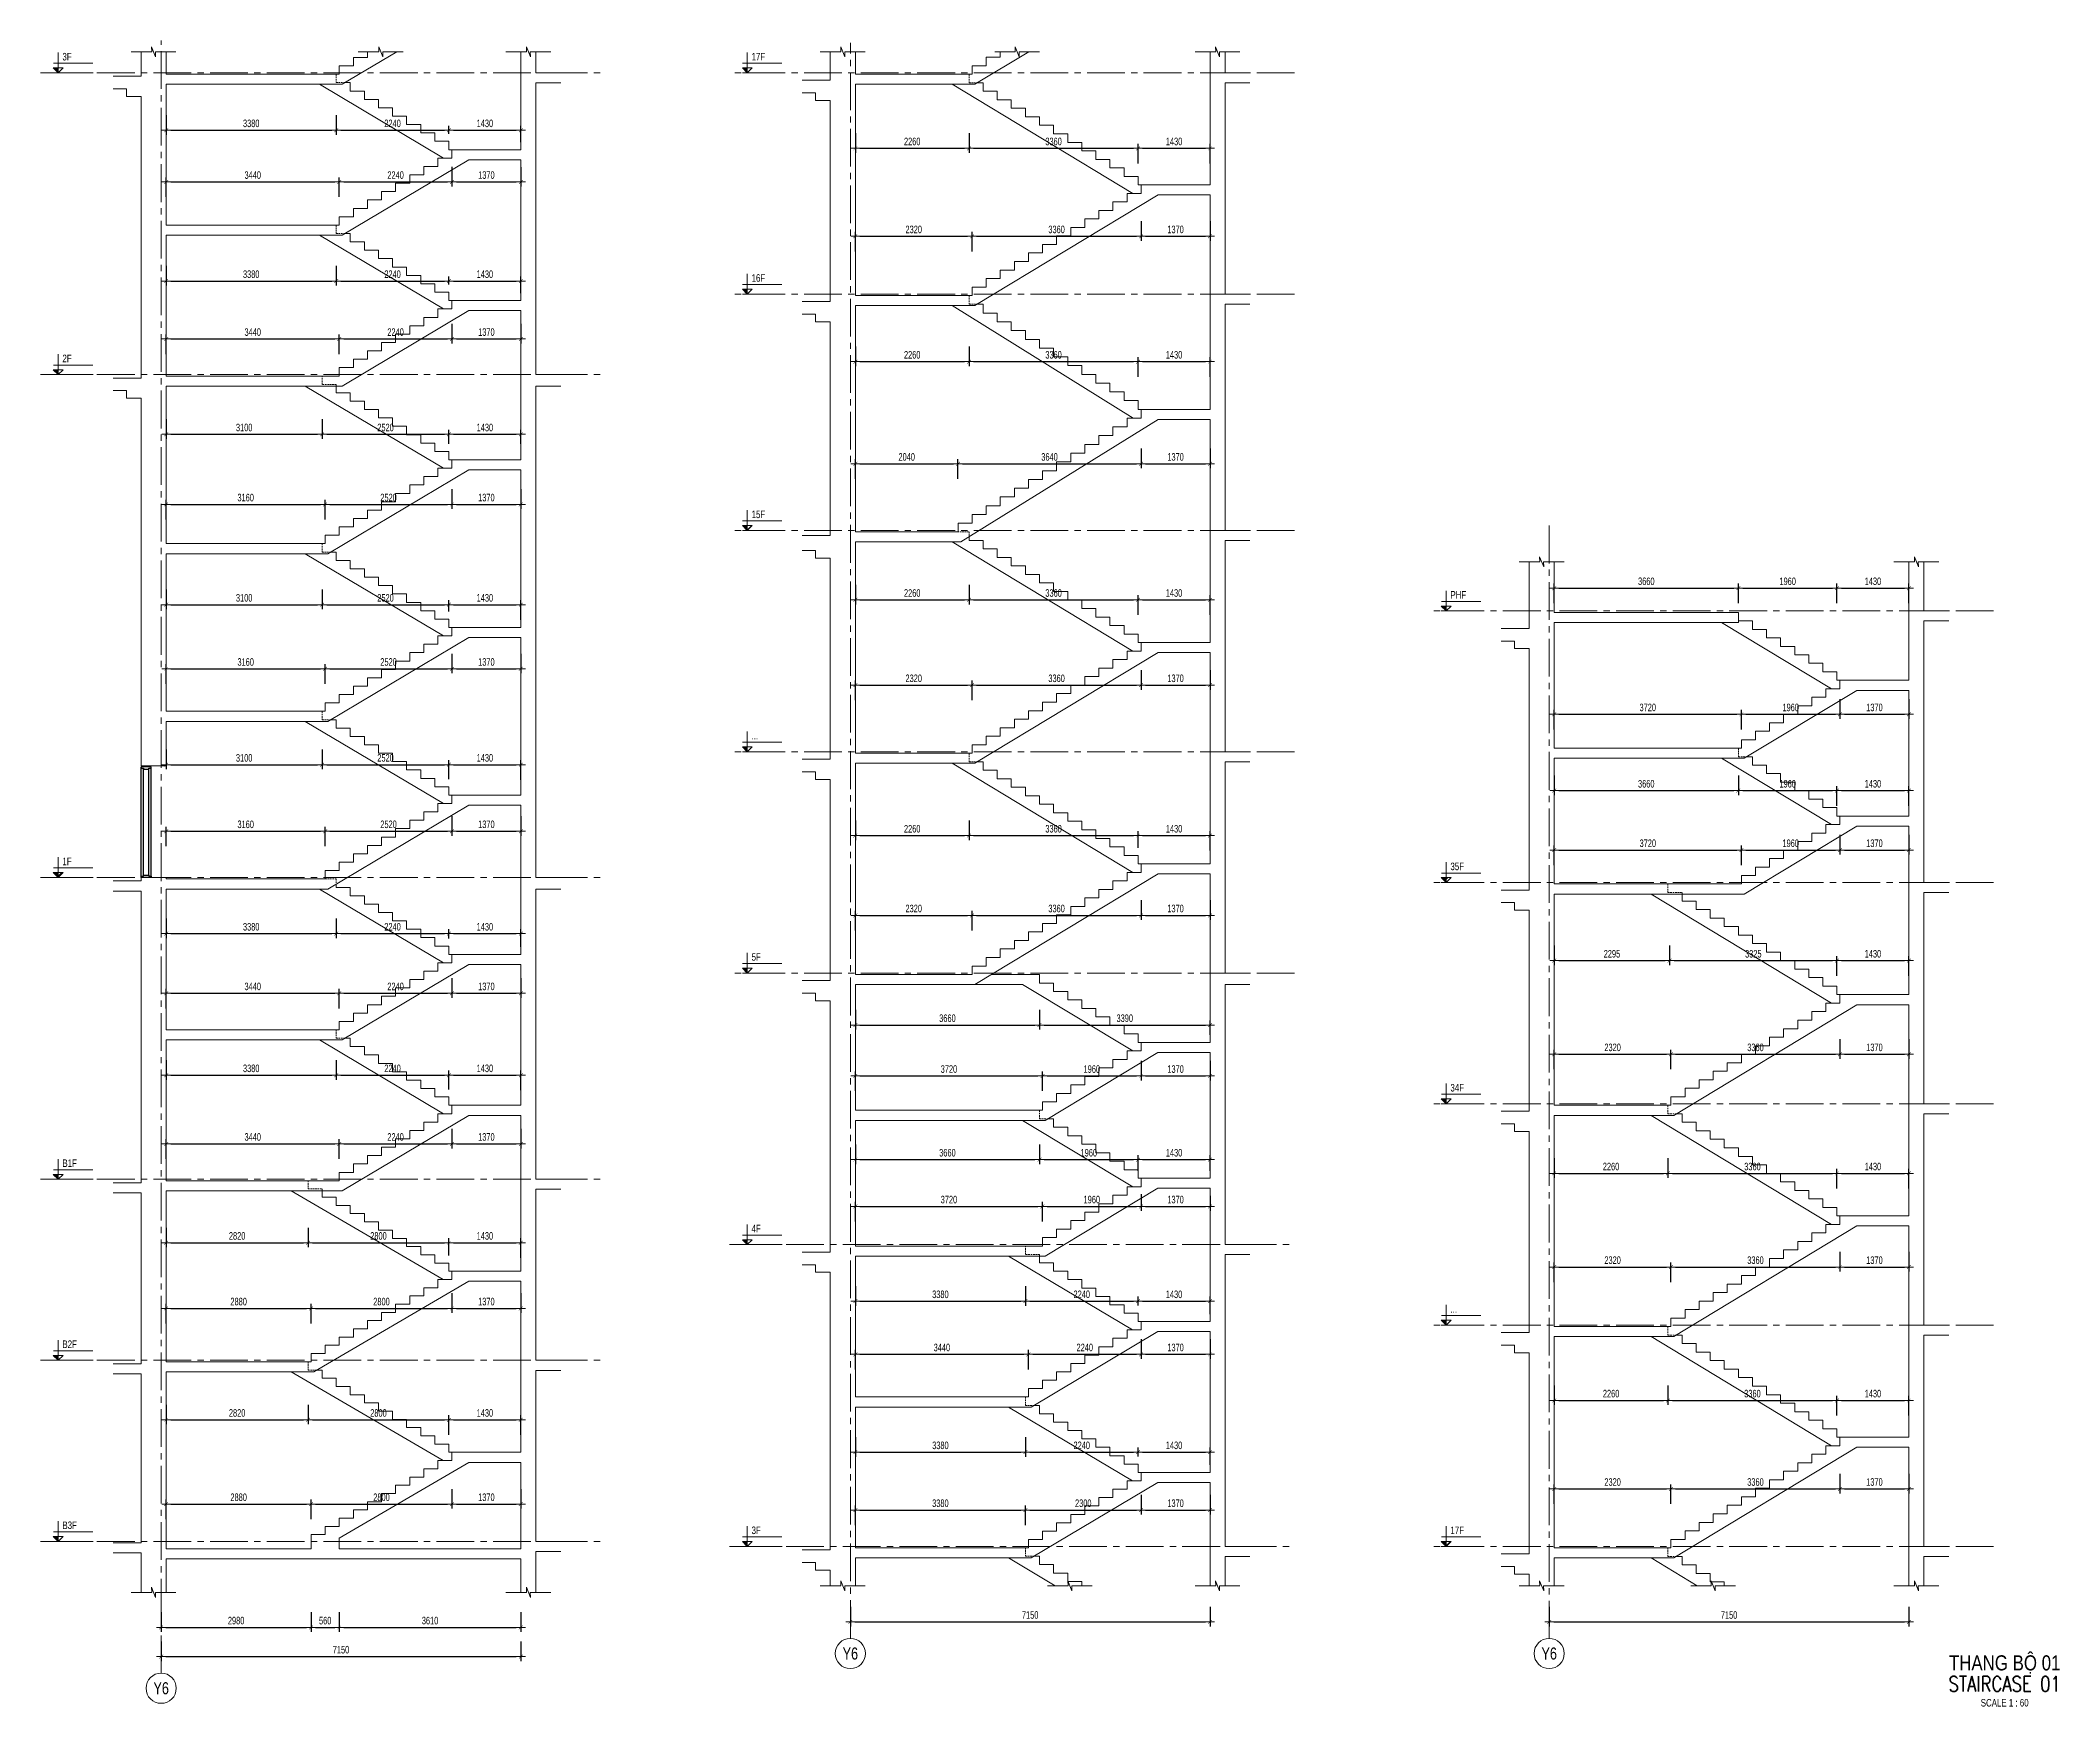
# Model space of a CAD drawing. Header units: millimetres. Extents: x -179076 to 254975, y -18667 to 296191.
# Drawn here: x 12315 to 52455, y 262823 to 295953 of the extents above; entities that cross this region are included whole.
import ezdxf
from ezdxf.enums import TextEntityAlignment as Align

# ---------------------------------------------------------------- set-up
doc = ezdxf.new("R2010")
doc.units = ezdxf.units.MM
doc.linetypes.add('CENTER2', pattern=[1.125, 0.75, -0.125, 0.125, -0.125])
doc.linetypes.add('HIDDEN2', pattern=[4.7625, 3.175, -1.5875])
doc.layers.get('Defpoints').update_dxf_attribs({"color": 151, "lineweight": 9})
doc.layers.add('A-DOOR', color=4, linetype='Continuous')
doc.layers.add('DOOR', color=4, linetype='Continuous')
for name, color, linetype, lineweight in [('NDC_S_ANNO', 7, 'Continuous', 20), ('NDC_S_AXIS', 5, 'CENTER2', 13), ('NDC_S_CONTINUOUS', 3, 'Continuous', 20), ('NDC_S_DIM', 1, 'Continuous', 15), ('NDC_S_ENG TITLE', 3, 'Continuous', 20), ('NDC_S_HIDDEN', 8, 'HIDDEN2', 13), ('NDC_S_SLAB', 2, 'Continuous', 20), ('NDC_S_SYMBOL', 1, 'Continuous', 15), ('NDC_S_TEXT SYMBOL', 7, 'Continuous', 20), ('NDC_S_VN TEXT', 7, 'Continuous', 20), ('NDC_S_VN TITLE', 6, 'Continuous', 35)]:
    doc.layers.add(name, color=color, linetype=linetype, lineweight=lineweight)
doc.styles.add('NDC_ANNO', font='', dxfattribs={"width": 0.8})
doc.styles.add('NDC_DIM', font='', dxfattribs={"width": 0.75})
doc.styles.add('NDC_EN TXT', font='romans.shx', dxfattribs={"width": 0.8})
doc.styles.add('NDC_VIE TXT', font='arial.ttf', dxfattribs={"width": 0.8})
doc.styles.get('NDC_ANNO').set_extended_font_data('Dotum')
doc.styles.get('NDC_DIM').set_extended_font_data('Dotum')
doc.dimstyles.new('NDC_dim_60', dxfattribs={"dimscale": 60, "dimtxt": 2.5, "dimasz": 1.5, "dimexe": 1.5, "dimexo": 2.5, "dimgap": 1, "dimtad": 1, "dimdec": 0, "dimzin": 0, "dimdsep": 46, "dimtxsty": 'NDC_DIM', "dimblk": 'DIMMARK', "dimcen": 0.09, "dimdle": 1.2, "dimclrd": 1, "dimclre": 1, "dimclrt": 3, "dimadec": 0, "dimazin": 0, "dimtfac": 1, "dimtdec": 0, "dimtix": 1, "dimtofl": 0, "dimtmove": 0, "dimatfit": 3, "dimfxl": 5, "dimfxlon": 1, "dimtolj": 1, "dimtzin": 0, "dimarcsym": 0})

msp = doc.modelspace()

# ---------------------------------------------------------------- blocks, each defined once
blk = doc.blocks.new('X-SECTION-2$0$X-SEC-DOO2')
at = {"layer": 'A-DOOR'}
for p, q in [((41976, 101972), (41976, 104172)), ((42021, 102017), (42021, 104127)), ((42131, 102017), (42131, 104127)), ((42176, 101972), (42176, 104172))]:
    blk.add_line(p, q, dxfattribs=at)
for points in [[(41976, 104172), (41976, 104147), (42021, 104147), (42021, 104127), (42131, 104127), (42131, 104147), (42176, 104147), (42176, 104172)], [(41976, 101972), (41976, 101997), (42021, 101997), (42021, 102017), (42131, 102017), (42131, 101997), (42176, 101997), (42176, 101972)]]:
    blk.add_lwpolyline(points, close=True, dxfattribs=at)
at = {"layer": 'Defpoints'}
blk.add_line((41976, 104192), (42176, 104192), dxfattribs=at)
blk = doc.blocks.new('kata_block_CT')
at = {"layer": 'NDC_S_ANNO'}
blk.add_hatch(color=3, dxfattribs=at).paths.add_polyline_path([(0, 1.6), (-1.61, 1.6), (0, 0)])
at = {"layer": 'NDC_S_ANNO', "ltscale": 50}
h = blk.add_hatch(dxfattribs=at)
h.set_pattern_fill('ANSI31', color=256, scale=1.406, style=0)
h.paths.add_polyline_path([(0, 1.6), (0, 0), (1.61, 1.6)])
for p, q in [((11.56, 0), (-1.64, 0)), ((-1.59, 3.14), (11.47, 3.14))]:
    blk.add_line(p, q, dxfattribs=at)
for points in [[(0, 6.69), (0, 0)], [(0, 0), (-1.61, 1.6), (0, 1.6)], [(0, 0), (1.61, 1.6), (0, 1.6)]]:
    blk.add_lwpolyline(points, dxfattribs=at)
at = {"layer": 'NDC_S_ANNO', "color": 8, "ltscale": 50}
blk.add_lwpolyline([(0, 0), (-1.61, 1.6), (0, 1.6)], dxfattribs=at)
at = {"layer": 'NDC_S_TEXT SYMBOL', "color": 3, "style": 'NDC_ANNO', "width": 0.8}
blk.add_attdef('CT', (1.41, 4.07), '', height=2.5, dxfattribs=at)
blk = doc.blocks.new('DIMMARK')
at = {"layer": 'NDC_S_DIM', "color": 1}
blk.add_line((-1.5, 0), (1, 0), dxfattribs=at)
at = {"layer": 'NDC_S_DIM', "color": 2, "const_width": 0.1}
blk.add_lwpolyline([(-0.42, -0.42), (0.42, 0.42)], dxfattribs=at)
blk = doc.blocks.new('*D313')
at = {"layer": 'Defpoints', "color": 0, "transparency": 16777216}
for p in [(14716, 266109), (17696, 265959), (17696, 264398)]:
    blk.add_point(p, dxfattribs=at)
at = {"layer": 'NDC_S_DIM', "color": 1, "lineweight": -2, "transparency": 16777216}
for p, q in [((14716, 264698), (14716, 264308)), ((17696, 264698), (17696, 264308)), ((14806, 264398), (17606, 264398))]:
    blk.add_line(p, q, dxfattribs=at)
at = {"layer": 'NDC_S_DIM', "color": 1, "lineweight": -2, "transparency": 16777216, "xscale": 90, "yscale": 90, "zscale": 90, "rotation": 180}
blk.add_blockref('DIMMARK', (14716, 264398), dxfattribs=at)
at = {"layer": 'NDC_S_DIM', "color": 1, "lineweight": -2, "transparency": 16777216, "xscale": 90, "yscale": 90, "zscale": 90}
blk.add_blockref('DIMMARK', (17696, 264398), dxfattribs=at)
at = {"layer": 'NDC_S_DIM', "color": 3, "transparency": 16777216, "insert": (16206, 264533), "char_height": 150, "attachment_point": 5, "style": 'NDC_DIM'}
blk.add_mtext('\\A1;2980', dxfattribs=at)
blk = doc.blocks.new('*D314')
at = {"layer": 'Defpoints', "color": 0, "transparency": 16777216}
for p in [(17696, 265959), (18256, 265959), (18256, 264398)]:
    blk.add_point(p, dxfattribs=at)
at = {"layer": 'NDC_S_DIM', "color": 1, "lineweight": -2, "transparency": 16777216}
for p, q in [((17696, 264698), (17696, 264308)), ((18256, 264698), (18256, 264308)), ((17786, 264398), (18166, 264398))]:
    blk.add_line(p, q, dxfattribs=at)
at = {"layer": 'NDC_S_DIM', "color": 1, "lineweight": -2, "transparency": 16777216, "xscale": 90, "yscale": 90, "zscale": 90, "rotation": 180}
blk.add_blockref('DIMMARK', (17696, 264398), dxfattribs=at)
at = {"layer": 'NDC_S_DIM', "color": 1, "lineweight": -2, "transparency": 16777216, "xscale": 90, "yscale": 90, "zscale": 90}
blk.add_blockref('DIMMARK', (18256, 264398), dxfattribs=at)
at = {"layer": 'NDC_S_DIM', "color": 3, "transparency": 16777216, "insert": (17976, 264533), "char_height": 150, "attachment_point": 5, "style": 'NDC_DIM'}
blk.add_mtext('\\A1;560', dxfattribs=at)
blk = doc.blocks.new('*D315')
at = {"layer": 'Defpoints', "color": 0, "transparency": 16777216}
for p in [(18256, 265959), (21866, 265759), (21866, 264398)]:
    blk.add_point(p, dxfattribs=at)
at = {"layer": 'NDC_S_DIM', "color": 1, "lineweight": -2, "transparency": 16777216}
for p, q in [((18256, 264698), (18256, 264308)), ((21866, 264698), (21866, 264308)), ((18346, 264398), (21776, 264398))]:
    blk.add_line(p, q, dxfattribs=at)
at = {"layer": 'NDC_S_DIM', "color": 1, "lineweight": -2, "transparency": 16777216, "xscale": 90, "yscale": 90, "zscale": 90, "rotation": 180}
blk.add_blockref('DIMMARK', (18256, 264398), dxfattribs=at)
at = {"layer": 'NDC_S_DIM', "color": 1, "lineweight": -2, "transparency": 16777216, "xscale": 90, "yscale": 90, "zscale": 90}
blk.add_blockref('DIMMARK', (21866, 264398), dxfattribs=at)
at = {"layer": 'NDC_S_DIM', "color": 3, "transparency": 16777216, "insert": (20061, 264533), "char_height": 150, "attachment_point": 5, "style": 'NDC_DIM'}
blk.add_mtext('\\A1;3610', dxfattribs=at)
blk = doc.blocks.new('*D316')
at = {"layer": 'Defpoints', "color": 0, "transparency": 16777216}
for p in [(14716, 266109), (21866, 265759), (21866, 263819)]:
    blk.add_point(p, dxfattribs=at)
at = {"layer": 'NDC_S_DIM', "color": 1, "lineweight": -2, "transparency": 16777216}
for p, q in [((14716, 264119), (14716, 263729)), ((14806, 263819), (21776, 263819)), ((21866, 264119), (21866, 263729))]:
    blk.add_line(p, q, dxfattribs=at)
at = {"layer": 'NDC_S_DIM', "color": 1, "lineweight": -2, "transparency": 16777216, "xscale": 90, "yscale": 90, "zscale": 90, "rotation": 180}
blk.add_blockref('DIMMARK', (14716, 263819), dxfattribs=at)
at = {"layer": 'NDC_S_DIM', "color": 1, "lineweight": -2, "transparency": 16777216, "xscale": 90, "yscale": 90, "zscale": 90}
blk.add_blockref('DIMMARK', (21866, 263819), dxfattribs=at)
at = {"layer": 'NDC_S_DIM', "color": 3, "transparency": 16777216, "insert": (18291, 263954), "char_height": 150, "attachment_point": 5, "style": 'NDC_DIM'}
blk.add_mtext('\\A1;7150', dxfattribs=at)
blk = doc.blocks.new('*U187')
at = {"layer": 'NDC_S_SYMBOL'}
blk.add_line((0, 5), (0, 9), dxfattribs=at)
blk.add_circle((0, 0), 5, dxfattribs=at)
at = {"layer": 'NDC_S_TEXT SYMBOL', "color": 7, "style": 'NDC_ANNO', "width": 0.8}
blk.add_attdef('GRID', text='', height=4, dxfattribs=at).set_placement((0, 0), align=Align.MIDDLE)
blk = doc.blocks.new('*D272')
at = {"layer": 'Defpoints', "color": 0, "transparency": 16777216}
for p in [(17696, 266850), (14816, 265959), (17696, 265959)]:
    blk.add_point(p, dxfattribs=at)
at = {"layer": 'NDC_S_DIM', "color": 1, "lineweight": -2, "transparency": 16777216}
for p, q in [((14816, 266550), (14816, 266940)), ((17696, 266550), (17696, 266940)), ((14906, 266850), (17606, 266850))]:
    blk.add_line(p, q, dxfattribs=at)
at = {"layer": 'NDC_S_DIM', "color": 1, "lineweight": -2, "transparency": 16777216, "xscale": 90, "yscale": 90, "zscale": 90, "rotation": 180}
blk.add_blockref('DIMMARK', (14816, 266850), dxfattribs=at)
at = {"layer": 'NDC_S_DIM', "color": 1, "lineweight": -2, "transparency": 16777216, "xscale": 90, "yscale": 90, "zscale": 90}
blk.add_blockref('DIMMARK', (17696, 266850), dxfattribs=at)
at = {"layer": 'NDC_S_DIM', "color": 3, "transparency": 16777216, "insert": (16256, 266985), "char_height": 150, "attachment_point": 5, "style": 'NDC_DIM'}
blk.add_mtext('\\A1;2880', dxfattribs=at)
blk = doc.blocks.new('*D273')
at = {"layer": 'Defpoints', "color": 0, "transparency": 16777216}
for p in [(20496, 267716), (20496, 266850), (17696, 265959)]:
    blk.add_point(p, dxfattribs=at)
at = {"layer": 'NDC_S_DIM', "color": 1, "lineweight": -2, "transparency": 16777216}
for p, q in [((17696, 266550), (17696, 266940)), ((20496, 267150), (20496, 266760)), ((17786, 266850), (20406, 266850))]:
    blk.add_line(p, q, dxfattribs=at)
at = {"layer": 'NDC_S_DIM', "color": 1, "lineweight": -2, "transparency": 16777216, "xscale": 90, "yscale": 90, "zscale": 90, "rotation": 180}
blk.add_blockref('DIMMARK', (17696, 266850), dxfattribs=at)
at = {"layer": 'NDC_S_DIM', "color": 1, "lineweight": -2, "transparency": 16777216, "xscale": 90, "yscale": 90, "zscale": 90}
blk.add_blockref('DIMMARK', (20496, 266850), dxfattribs=at)
at = {"layer": 'NDC_S_DIM', "color": 3, "transparency": 16777216, "insert": (19096, 266985), "char_height": 150, "attachment_point": 5, "style": 'NDC_DIM'}
blk.add_mtext('\\A1;2800', dxfattribs=at)
blk = doc.blocks.new('*D274')
at = {"layer": 'Defpoints', "color": 0, "transparency": 16777216}
for p in [(20496, 267716), (21866, 267679), (21866, 266850)]:
    blk.add_point(p, dxfattribs=at)
at = {"layer": 'NDC_S_DIM', "color": 1, "lineweight": -2, "transparency": 16777216}
for p, q in [((20496, 267150), (20496, 266760)), ((21866, 267150), (21866, 266760)), ((20586, 266850), (21776, 266850))]:
    blk.add_line(p, q, dxfattribs=at)
at = {"layer": 'NDC_S_DIM', "color": 1, "lineweight": -2, "transparency": 16777216, "xscale": 90, "yscale": 90, "zscale": 90, "rotation": 180}
blk.add_blockref('DIMMARK', (20496, 266850), dxfattribs=at)
at = {"layer": 'NDC_S_DIM', "color": 1, "lineweight": -2, "transparency": 16777216, "xscale": 90, "yscale": 90, "zscale": 90}
blk.add_blockref('DIMMARK', (21866, 266850), dxfattribs=at)
at = {"layer": 'NDC_S_DIM', "color": 3, "transparency": 16777216, "insert": (21181, 266985), "char_height": 150, "attachment_point": 5, "style": 'NDC_DIM'}
blk.add_mtext('\\A1;1370', dxfattribs=at)
blk = doc.blocks.new('*D275')
at = {"layer": 'Defpoints', "color": 0, "transparency": 16777216}
for p in [(14816, 269679), (17636, 269679), (17636, 268526)]:
    blk.add_point(p, dxfattribs=at)
at = {"layer": 'NDC_S_DIM', "color": 1, "lineweight": -2, "transparency": 16777216}
for p, q in [((14816, 268826), (14816, 268436)), ((17636, 268826), (17636, 268436)), ((14906, 268526), (17546, 268526))]:
    blk.add_line(p, q, dxfattribs=at)
at = {"layer": 'NDC_S_DIM', "color": 1, "lineweight": -2, "transparency": 16777216, "xscale": 90, "yscale": 90, "zscale": 90, "rotation": 180}
blk.add_blockref('DIMMARK', (14816, 268526), dxfattribs=at)
at = {"layer": 'NDC_S_DIM', "color": 1, "lineweight": -2, "transparency": 16777216, "xscale": 90, "yscale": 90, "zscale": 90}
blk.add_blockref('DIMMARK', (17636, 268526), dxfattribs=at)
at = {"layer": 'NDC_S_DIM', "color": 3, "transparency": 16777216, "insert": (16226, 268661), "char_height": 150, "attachment_point": 5, "style": 'NDC_DIM'}
blk.add_mtext('\\A1;2820', dxfattribs=at)
blk = doc.blocks.new('*D276')
at = {"layer": 'Defpoints', "color": 0, "transparency": 16777216}
for p in [(17636, 269679), (20436, 268526), (20436, 268043)]:
    blk.add_point(p, dxfattribs=at)
at = {"layer": 'NDC_S_DIM', "color": 1, "lineweight": -2, "transparency": 16777216}
for p, q in [((17636, 268826), (17636, 268436)), ((20436, 268226), (20436, 268616)), ((17726, 268526), (20346, 268526))]:
    blk.add_line(p, q, dxfattribs=at)
at = {"layer": 'NDC_S_DIM', "color": 1, "lineweight": -2, "transparency": 16777216, "xscale": 90, "yscale": 90, "zscale": 90, "rotation": 180}
blk.add_blockref('DIMMARK', (17636, 268526), dxfattribs=at)
at = {"layer": 'NDC_S_DIM', "color": 1, "lineweight": -2, "transparency": 16777216, "xscale": 90, "yscale": 90, "zscale": 90}
blk.add_blockref('DIMMARK', (20436, 268526), dxfattribs=at)
at = {"layer": 'NDC_S_DIM', "color": 3, "transparency": 16777216, "insert": (19036, 268661), "char_height": 150, "attachment_point": 5, "style": 'NDC_DIM'}
blk.add_mtext('\\A1;2800', dxfattribs=at)
blk = doc.blocks.new('*D277')
at = {"layer": 'Defpoints', "color": 0, "transparency": 16777216}
for p in [(21866, 268526), (20436, 268043), (21866, 267879)]:
    blk.add_point(p, dxfattribs=at)
at = {"layer": 'NDC_S_DIM', "color": 1, "lineweight": -2, "transparency": 16777216}
for p, q in [((20436, 268226), (20436, 268616)), ((21866, 268226), (21866, 268616)), ((20526, 268526), (21776, 268526))]:
    blk.add_line(p, q, dxfattribs=at)
at = {"layer": 'NDC_S_DIM', "color": 1, "lineweight": -2, "transparency": 16777216, "xscale": 90, "yscale": 90, "zscale": 90, "rotation": 180}
blk.add_blockref('DIMMARK', (20436, 268526), dxfattribs=at)
at = {"layer": 'NDC_S_DIM', "color": 1, "lineweight": -2, "transparency": 16777216, "xscale": 90, "yscale": 90, "zscale": 90}
blk.add_blockref('DIMMARK', (21866, 268526), dxfattribs=at)
at = {"layer": 'NDC_S_DIM', "color": 3, "transparency": 16777216, "insert": (21151, 268661), "char_height": 150, "attachment_point": 5, "style": 'NDC_DIM'}
blk.add_mtext('\\A1;1430', dxfattribs=at)
blk = doc.blocks.new('*D278')
at = {"layer": 'Defpoints', "color": 0, "transparency": 16777216}
for p in [(17696, 270741), (17696, 269843), (14816, 269679)]:
    blk.add_point(p, dxfattribs=at)
at = {"layer": 'NDC_S_DIM', "color": 1, "lineweight": -2, "transparency": 16777216}
for p, q in [((14816, 270441), (14816, 270831)), ((14906, 270741), (17606, 270741)), ((17696, 270441), (17696, 270831))]:
    blk.add_line(p, q, dxfattribs=at)
at = {"layer": 'NDC_S_DIM', "color": 1, "lineweight": -2, "transparency": 16777216, "xscale": 90, "yscale": 90, "zscale": 90, "rotation": 180}
blk.add_blockref('DIMMARK', (14816, 270741), dxfattribs=at)
at = {"layer": 'NDC_S_DIM', "color": 1, "lineweight": -2, "transparency": 16777216, "xscale": 90, "yscale": 90, "zscale": 90}
blk.add_blockref('DIMMARK', (17696, 270741), dxfattribs=at)
at = {"layer": 'NDC_S_DIM', "color": 3, "transparency": 16777216, "insert": (16256, 270876), "char_height": 150, "attachment_point": 5, "style": 'NDC_DIM'}
blk.add_mtext('\\A1;2880', dxfattribs=at)
blk = doc.blocks.new('*D279')
at = {"layer": 'Defpoints', "color": 0, "transparency": 16777216}
for p in [(20496, 271316), (20496, 270741), (17696, 269843)]:
    blk.add_point(p, dxfattribs=at)
at = {"layer": 'NDC_S_DIM', "color": 1, "lineweight": -2, "transparency": 16777216}
for p, q in [((20496, 271041), (20496, 270651)), ((17696, 270441), (17696, 270831)), ((17786, 270741), (20406, 270741))]:
    blk.add_line(p, q, dxfattribs=at)
at = {"layer": 'NDC_S_DIM', "color": 1, "lineweight": -2, "transparency": 16777216, "xscale": 90, "yscale": 90, "zscale": 90, "rotation": 180}
blk.add_blockref('DIMMARK', (17696, 270741), dxfattribs=at)
at = {"layer": 'NDC_S_DIM', "color": 1, "lineweight": -2, "transparency": 16777216, "xscale": 90, "yscale": 90, "zscale": 90}
blk.add_blockref('DIMMARK', (20496, 270741), dxfattribs=at)
at = {"layer": 'NDC_S_DIM', "color": 3, "transparency": 16777216, "insert": (19096, 270876), "char_height": 150, "attachment_point": 5, "style": 'NDC_DIM'}
blk.add_mtext('\\A1;2800', dxfattribs=at)
blk = doc.blocks.new('*D263')
at = {"layer": 'Defpoints', "color": 0, "transparency": 16777216}
for p in [(20496, 271316), (21866, 271279), (21866, 270741)]:
    blk.add_point(p, dxfattribs=at)
at = {"layer": 'NDC_S_DIM', "color": 1, "lineweight": -2, "transparency": 16777216}
for p, q in [((20496, 271041), (20496, 270651)), ((21866, 271041), (21866, 270651)), ((20586, 270741), (21776, 270741))]:
    blk.add_line(p, q, dxfattribs=at)
at = {"layer": 'NDC_S_DIM', "color": 1, "lineweight": -2, "transparency": 16777216, "xscale": 90, "yscale": 90, "zscale": 90, "rotation": 180}
blk.add_blockref('DIMMARK', (20496, 270741), dxfattribs=at)
at = {"layer": 'NDC_S_DIM', "color": 1, "lineweight": -2, "transparency": 16777216, "xscale": 90, "yscale": 90, "zscale": 90}
blk.add_blockref('DIMMARK', (21866, 270741), dxfattribs=at)
at = {"layer": 'NDC_S_DIM', "color": 3, "transparency": 16777216, "insert": (21181, 270876), "char_height": 150, "attachment_point": 5, "style": 'NDC_DIM'}
blk.add_mtext('\\A1;1370', dxfattribs=at)
blk = doc.blocks.new('*D264')
at = {"layer": 'Defpoints', "color": 0, "transparency": 16777216}
for p in [(14816, 273079), (17636, 273279), (17636, 272046)]:
    blk.add_point(p, dxfattribs=at)
at = {"layer": 'NDC_S_DIM', "color": 1, "lineweight": -2, "transparency": 16777216}
for p, q in [((14816, 272346), (14816, 271956)), ((17636, 272346), (17636, 271956)), ((14906, 272046), (17546, 272046))]:
    blk.add_line(p, q, dxfattribs=at)
at = {"layer": 'NDC_S_DIM', "color": 1, "lineweight": -2, "transparency": 16777216, "xscale": 90, "yscale": 90, "zscale": 90, "rotation": 180}
blk.add_blockref('DIMMARK', (14816, 272046), dxfattribs=at)
at = {"layer": 'NDC_S_DIM', "color": 1, "lineweight": -2, "transparency": 16777216, "xscale": 90, "yscale": 90, "zscale": 90}
blk.add_blockref('DIMMARK', (17636, 272046), dxfattribs=at)
at = {"layer": 'NDC_S_DIM', "color": 3, "transparency": 16777216, "insert": (16226, 272181), "char_height": 150, "attachment_point": 5, "style": 'NDC_DIM'}
blk.add_mtext('\\A1;2820', dxfattribs=at)
blk = doc.blocks.new('*D265')
at = {"layer": 'Defpoints', "color": 0, "transparency": 16777216}
for p in [(17636, 273279), (20436, 272046), (20436, 271643)]:
    blk.add_point(p, dxfattribs=at)
at = {"layer": 'NDC_S_DIM', "color": 1, "lineweight": -2, "transparency": 16777216}
for p, q in [((17636, 272346), (17636, 271956)), ((17726, 272046), (20346, 272046)), ((20436, 271793), (20436, 272136))]:
    blk.add_line(p, q, dxfattribs=at)
at = {"layer": 'NDC_S_DIM', "color": 1, "lineweight": -2, "transparency": 16777216, "xscale": 90, "yscale": 90, "zscale": 90, "rotation": 180}
blk.add_blockref('DIMMARK', (17636, 272046), dxfattribs=at)
at = {"layer": 'NDC_S_DIM', "color": 1, "lineweight": -2, "transparency": 16777216, "xscale": 90, "yscale": 90, "zscale": 90}
blk.add_blockref('DIMMARK', (20436, 272046), dxfattribs=at)
at = {"layer": 'NDC_S_DIM', "color": 3, "transparency": 16777216, "insert": (19036, 272181), "char_height": 150, "attachment_point": 5, "style": 'NDC_DIM'}
blk.add_mtext('\\A1;2800', dxfattribs=at)
blk = doc.blocks.new('*D266')
at = {"layer": 'Defpoints', "color": 0, "transparency": 16777216}
for p in [(21866, 272046), (20436, 271643), (21866, 271479)]:
    blk.add_point(p, dxfattribs=at)
at = {"layer": 'NDC_S_DIM', "color": 1, "lineweight": -2, "transparency": 16777216}
for p, q in [((20436, 271793), (20436, 272136)), ((20526, 272046), (21776, 272046)), ((21866, 271746), (21866, 272136))]:
    blk.add_line(p, q, dxfattribs=at)
at = {"layer": 'NDC_S_DIM', "color": 1, "lineweight": -2, "transparency": 16777216, "xscale": 90, "yscale": 90, "zscale": 90, "rotation": 180}
blk.add_blockref('DIMMARK', (20436, 272046), dxfattribs=at)
at = {"layer": 'NDC_S_DIM', "color": 1, "lineweight": -2, "transparency": 16777216, "xscale": 90, "yscale": 90, "zscale": 90}
blk.add_blockref('DIMMARK', (21866, 272046), dxfattribs=at)
at = {"layer": 'NDC_S_DIM', "color": 3, "transparency": 16777216, "insert": (21151, 272181), "char_height": 150, "attachment_point": 5, "style": 'NDC_DIM'}
blk.add_mtext('\\A1;1430', dxfattribs=at)
blk = doc.blocks.new('*D267')
at = {"layer": 'Defpoints', "color": 0, "transparency": 16777216}
for p in [(18256, 274013), (14816, 273279), (18256, 273279)]:
    blk.add_point(p, dxfattribs=at)
at = {"layer": 'NDC_S_DIM', "color": 1, "lineweight": -2, "transparency": 16777216}
for p, q in [((14816, 273713), (14816, 274103)), ((14906, 274013), (18166, 274013)), ((18256, 273713), (18256, 274103))]:
    blk.add_line(p, q, dxfattribs=at)
at = {"layer": 'NDC_S_DIM', "color": 1, "lineweight": -2, "transparency": 16777216, "xscale": 90, "yscale": 90, "zscale": 90, "rotation": 180}
blk.add_blockref('DIMMARK', (14816, 274013), dxfattribs=at)
at = {"layer": 'NDC_S_DIM', "color": 1, "lineweight": -2, "transparency": 16777216, "xscale": 90, "yscale": 90, "zscale": 90}
blk.add_blockref('DIMMARK', (18256, 274013), dxfattribs=at)
at = {"layer": 'NDC_S_DIM', "color": 3, "transparency": 16777216, "insert": (16536, 274149), "char_height": 150, "attachment_point": 5, "style": 'NDC_DIM'}
blk.add_mtext('\\A1;3440', dxfattribs=at)
blk = doc.blocks.new('*D268')
at = {"layer": 'Defpoints', "color": 0, "transparency": 16777216}
for p in [(20496, 274613), (20496, 274013), (18256, 273279)]:
    blk.add_point(p, dxfattribs=at)
at = {"layer": 'NDC_S_DIM', "color": 1, "lineweight": -2, "transparency": 16777216}
for p, q in [((20496, 274313), (20496, 273923)), ((18256, 273713), (18256, 274103)), ((18346, 274013), (20406, 274013))]:
    blk.add_line(p, q, dxfattribs=at)
at = {"layer": 'NDC_S_DIM', "color": 1, "lineweight": -2, "transparency": 16777216, "xscale": 90, "yscale": 90, "zscale": 90, "rotation": 180}
blk.add_blockref('DIMMARK', (18256, 274013), dxfattribs=at)
at = {"layer": 'NDC_S_DIM', "color": 1, "lineweight": -2, "transparency": 16777216, "xscale": 90, "yscale": 90, "zscale": 90}
blk.add_blockref('DIMMARK', (20496, 274013), dxfattribs=at)
at = {"layer": 'NDC_S_DIM', "color": 3, "transparency": 16777216, "insert": (19376, 274149), "char_height": 150, "attachment_point": 5, "style": 'NDC_DIM'}
blk.add_mtext('\\A1;2240', dxfattribs=at)
blk = doc.blocks.new('*D269')
at = {"layer": 'Defpoints', "color": 0, "transparency": 16777216}
for p in [(20496, 274613), (21866, 274579), (21866, 274013)]:
    blk.add_point(p, dxfattribs=at)
at = {"layer": 'NDC_S_DIM', "color": 1, "lineweight": -2, "transparency": 16777216}
for p, q in [((20496, 274313), (20496, 273923)), ((21866, 274313), (21866, 273923)), ((20586, 274013), (21776, 274013))]:
    blk.add_line(p, q, dxfattribs=at)
at = {"layer": 'NDC_S_DIM', "color": 1, "lineweight": -2, "transparency": 16777216, "xscale": 90, "yscale": 90, "zscale": 90, "rotation": 180}
blk.add_blockref('DIMMARK', (20496, 274013), dxfattribs=at)
at = {"layer": 'NDC_S_DIM', "color": 1, "lineweight": -2, "transparency": 16777216, "xscale": 90, "yscale": 90, "zscale": 90}
blk.add_blockref('DIMMARK', (21866, 274013), dxfattribs=at)
at = {"layer": 'NDC_S_DIM', "color": 3, "transparency": 16777216, "insert": (21181, 274149), "char_height": 150, "attachment_point": 5, "style": 'NDC_DIM'}
blk.add_mtext('\\A1;1370', dxfattribs=at)
blk = doc.blocks.new('*D270')
at = {"layer": 'Defpoints', "color": 0, "transparency": 16777216}
for p in [(18196, 276279), (14816, 276079), (18196, 275378)]:
    blk.add_point(p, dxfattribs=at)
at = {"layer": 'NDC_S_DIM', "color": 1, "lineweight": -2, "transparency": 16777216}
for p, q in [((14816, 275678), (14816, 275288)), ((14906, 275378), (18106, 275378)), ((18196, 275678), (18196, 275288))]:
    blk.add_line(p, q, dxfattribs=at)
at = {"layer": 'NDC_S_DIM', "color": 1, "lineweight": -2, "transparency": 16777216, "xscale": 90, "yscale": 90, "zscale": 90, "rotation": 180}
blk.add_blockref('DIMMARK', (14816, 275378), dxfattribs=at)
at = {"layer": 'NDC_S_DIM', "color": 1, "lineweight": -2, "transparency": 16777216, "xscale": 90, "yscale": 90, "zscale": 90}
blk.add_blockref('DIMMARK', (18196, 275378), dxfattribs=at)
at = {"layer": 'NDC_S_DIM', "color": 3, "transparency": 16777216, "insert": (16506, 275513), "char_height": 150, "attachment_point": 5, "style": 'NDC_DIM'}
blk.add_mtext('\\A1;3380', dxfattribs=at)
blk = doc.blocks.new('*D271')
at = {"layer": 'Defpoints', "color": 0, "transparency": 16777216}
for p in [(18196, 276279), (20436, 275378), (20436, 274946)]:
    blk.add_point(p, dxfattribs=at)
at = {"layer": 'NDC_S_DIM', "color": 1, "lineweight": -2, "transparency": 16777216}
for p, q in [((18196, 275678), (18196, 275288)), ((18286, 275378), (20346, 275378)), ((20436, 275096), (20436, 275468))]:
    blk.add_line(p, q, dxfattribs=at)
at = {"layer": 'NDC_S_DIM', "color": 1, "lineweight": -2, "transparency": 16777216, "xscale": 90, "yscale": 90, "zscale": 90, "rotation": 180}
blk.add_blockref('DIMMARK', (18196, 275378), dxfattribs=at)
at = {"layer": 'NDC_S_DIM', "color": 1, "lineweight": -2, "transparency": 16777216, "xscale": 90, "yscale": 90, "zscale": 90}
blk.add_blockref('DIMMARK', (20436, 275378), dxfattribs=at)
at = {"layer": 'NDC_S_DIM', "color": 3, "transparency": 16777216, "insert": (19316, 275513), "char_height": 150, "attachment_point": 5, "style": 'NDC_DIM'}
blk.add_mtext('\\A1;2240', dxfattribs=at)
blk = doc.blocks.new('*D259')
at = {"layer": 'Defpoints', "color": 0, "transparency": 16777216}
for p in [(21866, 275378), (20436, 274946), (21866, 274779)]:
    blk.add_point(p, dxfattribs=at)
at = {"layer": 'NDC_S_DIM', "color": 1, "lineweight": -2, "transparency": 16777216}
for p, q in [((20436, 275096), (20436, 275468)), ((20526, 275378), (21776, 275378)), ((21866, 275078), (21866, 275468))]:
    blk.add_line(p, q, dxfattribs=at)
at = {"layer": 'NDC_S_DIM', "color": 1, "lineweight": -2, "transparency": 16777216, "xscale": 90, "yscale": 90, "zscale": 90, "rotation": 180}
blk.add_blockref('DIMMARK', (20436, 275378), dxfattribs=at)
at = {"layer": 'NDC_S_DIM', "color": 1, "lineweight": -2, "transparency": 16777216, "xscale": 90, "yscale": 90, "zscale": 90}
blk.add_blockref('DIMMARK', (21866, 275378), dxfattribs=at)
at = {"layer": 'NDC_S_DIM', "color": 3, "transparency": 16777216, "insert": (21151, 275513), "char_height": 150, "attachment_point": 5, "style": 'NDC_DIM'}
blk.add_mtext('\\A1;1430', dxfattribs=at)
blk = doc.blocks.new('*D260')
at = {"layer": 'Defpoints', "color": 0, "transparency": 16777216}
for p in [(18256, 277007), (14816, 276279), (18256, 276446)]:
    blk.add_point(p, dxfattribs=at)
at = {"layer": 'NDC_S_DIM', "color": 1, "lineweight": -2, "transparency": 16777216}
for p, q in [((14816, 276707), (14816, 277097)), ((14906, 277007), (18166, 277007)), ((18256, 276707), (18256, 277097))]:
    blk.add_line(p, q, dxfattribs=at)
at = {"layer": 'NDC_S_DIM', "color": 1, "lineweight": -2, "transparency": 16777216, "xscale": 90, "yscale": 90, "zscale": 90, "rotation": 180}
blk.add_blockref('DIMMARK', (14816, 277007), dxfattribs=at)
at = {"layer": 'NDC_S_DIM', "color": 1, "lineweight": -2, "transparency": 16777216, "xscale": 90, "yscale": 90, "zscale": 90}
blk.add_blockref('DIMMARK', (18256, 277007), dxfattribs=at)
at = {"layer": 'NDC_S_DIM', "color": 3, "transparency": 16777216, "insert": (16536, 277142), "char_height": 150, "attachment_point": 5, "style": 'NDC_DIM'}
blk.add_mtext('\\A1;3440', dxfattribs=at)
blk = doc.blocks.new('*D261')
at = {"layer": 'Defpoints', "color": 0, "transparency": 16777216}
for p in [(20496, 277779), (20496, 277007), (18256, 276446)]:
    blk.add_point(p, dxfattribs=at)
at = {"layer": 'NDC_S_DIM', "color": 1, "lineweight": -2, "transparency": 16777216}
for p, q in [((18256, 276707), (18256, 277097)), ((18346, 277007), (20406, 277007)), ((20496, 277307), (20496, 276917))]:
    blk.add_line(p, q, dxfattribs=at)
at = {"layer": 'NDC_S_DIM', "color": 1, "lineweight": -2, "transparency": 16777216, "xscale": 90, "yscale": 90, "zscale": 90, "rotation": 180}
blk.add_blockref('DIMMARK', (18256, 277007), dxfattribs=at)
at = {"layer": 'NDC_S_DIM', "color": 1, "lineweight": -2, "transparency": 16777216, "xscale": 90, "yscale": 90, "zscale": 90}
blk.add_blockref('DIMMARK', (20496, 277007), dxfattribs=at)
at = {"layer": 'NDC_S_DIM', "color": 3, "transparency": 16777216, "insert": (19376, 277142), "char_height": 150, "attachment_point": 5, "style": 'NDC_DIM'}
blk.add_mtext('\\A1;2240', dxfattribs=at)
blk = doc.blocks.new('*D262')
at = {"layer": 'Defpoints', "color": 0, "transparency": 16777216}
for p in [(20496, 277779), (21866, 277579), (21866, 277007)]:
    blk.add_point(p, dxfattribs=at)
at = {"layer": 'NDC_S_DIM', "color": 1, "lineweight": -2, "transparency": 16777216}
for p, q in [((20496, 277307), (20496, 276917)), ((20586, 277007), (21776, 277007)), ((21866, 277307), (21866, 276917))]:
    blk.add_line(p, q, dxfattribs=at)
at = {"layer": 'NDC_S_DIM', "color": 1, "lineweight": -2, "transparency": 16777216, "xscale": 90, "yscale": 90, "zscale": 90, "rotation": 180}
blk.add_blockref('DIMMARK', (20496, 277007), dxfattribs=at)
at = {"layer": 'NDC_S_DIM', "color": 1, "lineweight": -2, "transparency": 16777216, "xscale": 90, "yscale": 90, "zscale": 90}
blk.add_blockref('DIMMARK', (21866, 277007), dxfattribs=at)
at = {"layer": 'NDC_S_DIM', "color": 3, "transparency": 16777216, "insert": (21181, 277142), "char_height": 150, "attachment_point": 5, "style": 'NDC_DIM'}
blk.add_mtext('\\A1;1370', dxfattribs=at)
blk = doc.blocks.new('*D296')
at = {"layer": 'Defpoints', "color": 0, "transparency": 16777216}
for p in [(14816, 279279), (18196, 279279), (18196, 278193)]:
    blk.add_point(p, dxfattribs=at)
at = {"layer": 'NDC_S_DIM', "color": 1, "lineweight": -2, "transparency": 16777216}
for p, q in [((14816, 278493), (14816, 278103)), ((14906, 278193), (18106, 278193)), ((18196, 278493), (18196, 278103))]:
    blk.add_line(p, q, dxfattribs=at)
at = {"layer": 'NDC_S_DIM', "color": 1, "lineweight": -2, "transparency": 16777216, "xscale": 90, "yscale": 90, "zscale": 90, "rotation": 180}
blk.add_blockref('DIMMARK', (14816, 278193), dxfattribs=at)
at = {"layer": 'NDC_S_DIM', "color": 1, "lineweight": -2, "transparency": 16777216, "xscale": 90, "yscale": 90, "zscale": 90}
blk.add_blockref('DIMMARK', (18196, 278193), dxfattribs=at)
at = {"layer": 'NDC_S_DIM', "color": 3, "transparency": 16777216, "insert": (16506, 278328), "char_height": 150, "attachment_point": 5, "style": 'NDC_DIM'}
blk.add_mtext('\\A1;3380', dxfattribs=at)
blk = doc.blocks.new('*D297')
at = {"layer": 'Defpoints', "color": 0, "transparency": 16777216}
for p in [(18196, 279279), (20436, 278193), (20436, 277946)]:
    blk.add_point(p, dxfattribs=at)
at = {"layer": 'NDC_S_DIM', "color": 1, "lineweight": -2, "transparency": 16777216}
for p, q in [((18196, 278493), (18196, 278103)), ((18286, 278193), (20346, 278193)), ((20436, 278096), (20436, 278283))]:
    blk.add_line(p, q, dxfattribs=at)
at = {"layer": 'NDC_S_DIM', "color": 1, "lineweight": -2, "transparency": 16777216, "xscale": 90, "yscale": 90, "zscale": 90, "rotation": 180}
blk.add_blockref('DIMMARK', (18196, 278193), dxfattribs=at)
at = {"layer": 'NDC_S_DIM', "color": 1, "lineweight": -2, "transparency": 16777216, "xscale": 90, "yscale": 90, "zscale": 90}
blk.add_blockref('DIMMARK', (20436, 278193), dxfattribs=at)
at = {"layer": 'NDC_S_DIM', "color": 3, "transparency": 16777216, "insert": (19316, 278328), "char_height": 150, "attachment_point": 5, "style": 'NDC_DIM'}
blk.add_mtext('\\A1;2240', dxfattribs=at)
blk = doc.blocks.new('*D298')
at = {"layer": 'Defpoints', "color": 0, "transparency": 16777216}
for p in [(21866, 278193), (20436, 277946), (21866, 277779)]:
    blk.add_point(p, dxfattribs=at)
at = {"layer": 'NDC_S_DIM', "color": 1, "lineweight": -2, "transparency": 16777216}
for p, q in [((20436, 278096), (20436, 278283)), ((20526, 278193), (21776, 278193)), ((21866, 277929), (21866, 278283))]:
    blk.add_line(p, q, dxfattribs=at)
at = {"layer": 'NDC_S_DIM', "color": 1, "lineweight": -2, "transparency": 16777216, "xscale": 90, "yscale": 90, "zscale": 90, "rotation": 180}
blk.add_blockref('DIMMARK', (20436, 278193), dxfattribs=at)
at = {"layer": 'NDC_S_DIM', "color": 1, "lineweight": -2, "transparency": 16777216, "xscale": 90, "yscale": 90, "zscale": 90}
blk.add_blockref('DIMMARK', (21866, 278193), dxfattribs=at)
at = {"layer": 'NDC_S_DIM', "color": 3, "transparency": 16777216, "insert": (21151, 278328), "char_height": 150, "attachment_point": 5, "style": 'NDC_DIM'}
blk.add_mtext('\\A1;1430', dxfattribs=at)
blk = doc.blocks.new('*D299')
at = {"layer": 'Defpoints', "color": 0, "transparency": 16777216}
for p in [(17976, 280229), (17976, 279446), (14816, 279309)]:
    blk.add_point(p, dxfattribs=at)
at = {"layer": 'NDC_S_DIM', "color": 1, "lineweight": -2, "transparency": 16777216}
for p, q in [((14816, 279929), (14816, 280319)), ((14906, 280229), (17886, 280229)), ((17976, 279929), (17976, 280319))]:
    blk.add_line(p, q, dxfattribs=at)
at = {"layer": 'NDC_S_DIM', "color": 1, "lineweight": -2, "transparency": 16777216, "xscale": 90, "yscale": 90, "zscale": 90, "rotation": 180}
blk.add_blockref('DIMMARK', (14816, 280229), dxfattribs=at)
at = {"layer": 'NDC_S_DIM', "color": 1, "lineweight": -2, "transparency": 16777216, "xscale": 90, "yscale": 90, "zscale": 90}
blk.add_blockref('DIMMARK', (17976, 280229), dxfattribs=at)
at = {"layer": 'NDC_S_DIM', "color": 3, "transparency": 16777216, "insert": (16396, 280365), "char_height": 150, "attachment_point": 5, "style": 'NDC_DIM'}
blk.add_mtext('\\A1;3160', dxfattribs=at)
blk = doc.blocks.new('*D300')
at = {"layer": 'Defpoints', "color": 0, "transparency": 16777216}
for p in [(20496, 280779), (20496, 280229), (17976, 279446)]:
    blk.add_point(p, dxfattribs=at)
at = {"layer": 'NDC_S_DIM', "color": 1, "lineweight": -2, "transparency": 16777216}
for p, q in [((17976, 279929), (17976, 280319)), ((18066, 280229), (20406, 280229)), ((20496, 280529), (20496, 280139))]:
    blk.add_line(p, q, dxfattribs=at)
at = {"layer": 'NDC_S_DIM', "color": 1, "lineweight": -2, "transparency": 16777216, "xscale": 90, "yscale": 90, "zscale": 90, "rotation": 180}
blk.add_blockref('DIMMARK', (17976, 280229), dxfattribs=at)
at = {"layer": 'NDC_S_DIM', "color": 1, "lineweight": -2, "transparency": 16777216, "xscale": 90, "yscale": 90, "zscale": 90}
blk.add_blockref('DIMMARK', (20496, 280229), dxfattribs=at)
at = {"layer": 'NDC_S_DIM', "color": 3, "transparency": 16777216, "insert": (19236, 280365), "char_height": 150, "attachment_point": 5, "style": 'NDC_DIM'}
blk.add_mtext('\\A1;2520', dxfattribs=at)
blk = doc.blocks.new('*D301')
at = {"layer": 'Defpoints', "color": 0, "transparency": 16777216}
for p in [(20496, 280779), (21866, 280746), (21866, 280229)]:
    blk.add_point(p, dxfattribs=at)
at = {"layer": 'NDC_S_DIM', "color": 1, "lineweight": -2, "transparency": 16777216}
for p, q in [((20496, 280529), (20496, 280139)), ((20586, 280229), (21776, 280229)), ((21866, 280529), (21866, 280139))]:
    blk.add_line(p, q, dxfattribs=at)
at = {"layer": 'NDC_S_DIM', "color": 1, "lineweight": -2, "transparency": 16777216, "xscale": 90, "yscale": 90, "zscale": 90, "rotation": 180}
blk.add_blockref('DIMMARK', (20496, 280229), dxfattribs=at)
at = {"layer": 'NDC_S_DIM', "color": 1, "lineweight": -2, "transparency": 16777216, "xscale": 90, "yscale": 90, "zscale": 90}
blk.add_blockref('DIMMARK', (21866, 280229), dxfattribs=at)
at = {"layer": 'NDC_S_DIM', "color": 3, "transparency": 16777216, "insert": (21181, 280365), "char_height": 150, "attachment_point": 5, "style": 'NDC_DIM'}
blk.add_mtext('\\A1;1370', dxfattribs=at)
blk = doc.blocks.new('*D302')
at = {"layer": 'Defpoints', "color": 0, "transparency": 16777216}
for p in [(17916, 282613), (14816, 282413), (17916, 281551)]:
    blk.add_point(p, dxfattribs=at)
at = {"layer": 'NDC_S_DIM', "color": 1, "lineweight": -2, "transparency": 16777216}
for p, q in [((14816, 281851), (14816, 281461)), ((17916, 281851), (17916, 281461)), ((14906, 281551), (17826, 281551))]:
    blk.add_line(p, q, dxfattribs=at)
at = {"layer": 'NDC_S_DIM', "color": 1, "lineweight": -2, "transparency": 16777216, "xscale": 90, "yscale": 90, "zscale": 90, "rotation": 180}
blk.add_blockref('DIMMARK', (14816, 281551), dxfattribs=at)
at = {"layer": 'NDC_S_DIM', "color": 1, "lineweight": -2, "transparency": 16777216, "xscale": 90, "yscale": 90, "zscale": 90}
blk.add_blockref('DIMMARK', (17916, 281551), dxfattribs=at)
at = {"layer": 'NDC_S_DIM', "color": 3, "transparency": 16777216, "insert": (16366, 281686), "char_height": 150, "attachment_point": 5, "style": 'NDC_DIM'}
blk.add_mtext('\\A1;3100', dxfattribs=at)
blk = doc.blocks.new('*D303')
at = {"layer": 'Defpoints', "color": 0, "transparency": 16777216}
for p in [(17916, 282613), (20436, 281551), (20436, 281113)]:
    blk.add_point(p, dxfattribs=at)
at = {"layer": 'NDC_S_DIM', "color": 1, "lineweight": -2, "transparency": 16777216}
for p, q in [((17916, 281851), (17916, 281461)), ((18006, 281551), (20346, 281551)), ((20436, 281263), (20436, 281641))]:
    blk.add_line(p, q, dxfattribs=at)
at = {"layer": 'NDC_S_DIM', "color": 1, "lineweight": -2, "transparency": 16777216, "xscale": 90, "yscale": 90, "zscale": 90, "rotation": 180}
blk.add_blockref('DIMMARK', (17916, 281551), dxfattribs=at)
at = {"layer": 'NDC_S_DIM', "color": 1, "lineweight": -2, "transparency": 16777216, "xscale": 90, "yscale": 90, "zscale": 90}
blk.add_blockref('DIMMARK', (20436, 281551), dxfattribs=at)
at = {"layer": 'NDC_S_DIM', "color": 3, "transparency": 16777216, "insert": (19176, 281686), "char_height": 150, "attachment_point": 5, "style": 'NDC_DIM'}
blk.add_mtext('\\A1;2520', dxfattribs=at)
blk = doc.blocks.new('*D304')
at = {"layer": 'Defpoints', "color": 0, "transparency": 16777216}
for p in [(21866, 281551), (20436, 281113), (21866, 280946)]:
    blk.add_point(p, dxfattribs=at)
at = {"layer": 'NDC_S_DIM', "color": 1, "lineweight": -2, "transparency": 16777216}
for p, q in [((20436, 281263), (20436, 281641)), ((20526, 281551), (21776, 281551)), ((21866, 281251), (21866, 281641))]:
    blk.add_line(p, q, dxfattribs=at)
at = {"layer": 'NDC_S_DIM', "color": 1, "lineweight": -2, "transparency": 16777216, "xscale": 90, "yscale": 90, "zscale": 90, "rotation": 180}
blk.add_blockref('DIMMARK', (20436, 281551), dxfattribs=at)
at = {"layer": 'NDC_S_DIM', "color": 1, "lineweight": -2, "transparency": 16777216, "xscale": 90, "yscale": 90, "zscale": 90}
blk.add_blockref('DIMMARK', (21866, 281551), dxfattribs=at)
at = {"layer": 'NDC_S_DIM', "color": 3, "transparency": 16777216, "insert": (21151, 281686), "char_height": 150, "attachment_point": 5, "style": 'NDC_DIM'}
blk.add_mtext('\\A1;1430', dxfattribs=at)
blk = doc.blocks.new('*D305')
at = {"layer": 'Defpoints', "color": 0, "transparency": 16777216}
for p in [(17976, 283458), (14816, 282613), (17976, 282779)]:
    blk.add_point(p, dxfattribs=at)
at = {"layer": 'NDC_S_DIM', "color": 1, "lineweight": -2, "transparency": 16777216}
for p, q in [((14816, 283158), (14816, 283548)), ((14906, 283458), (17886, 283458)), ((17976, 283158), (17976, 283548))]:
    blk.add_line(p, q, dxfattribs=at)
at = {"layer": 'NDC_S_DIM', "color": 1, "lineweight": -2, "transparency": 16777216, "xscale": 90, "yscale": 90, "zscale": 90, "rotation": 180}
blk.add_blockref('DIMMARK', (14816, 283458), dxfattribs=at)
at = {"layer": 'NDC_S_DIM', "color": 1, "lineweight": -2, "transparency": 16777216, "xscale": 90, "yscale": 90, "zscale": 90}
blk.add_blockref('DIMMARK', (17976, 283458), dxfattribs=at)
at = {"layer": 'NDC_S_DIM', "color": 3, "transparency": 16777216, "insert": (16396, 283593), "char_height": 150, "attachment_point": 5, "style": 'NDC_DIM'}
blk.add_mtext('\\A1;3160', dxfattribs=at)
blk = doc.blocks.new('*D306')
at = {"layer": 'Defpoints', "color": 0, "transparency": 16777216}
for p in [(20496, 284113), (20496, 283458), (17976, 282779)]:
    blk.add_point(p, dxfattribs=at)
at = {"layer": 'NDC_S_DIM', "color": 1, "lineweight": -2, "transparency": 16777216}
for p, q in [((17976, 283158), (17976, 283548)), ((18066, 283458), (20406, 283458)), ((20496, 283758), (20496, 283368))]:
    blk.add_line(p, q, dxfattribs=at)
at = {"layer": 'NDC_S_DIM', "color": 1, "lineweight": -2, "transparency": 16777216, "xscale": 90, "yscale": 90, "zscale": 90, "rotation": 180}
blk.add_blockref('DIMMARK', (17976, 283458), dxfattribs=at)
at = {"layer": 'NDC_S_DIM', "color": 1, "lineweight": -2, "transparency": 16777216, "xscale": 90, "yscale": 90, "zscale": 90}
blk.add_blockref('DIMMARK', (20496, 283458), dxfattribs=at)
at = {"layer": 'NDC_S_DIM', "color": 3, "transparency": 16777216, "insert": (19236, 283593), "char_height": 150, "attachment_point": 5, "style": 'NDC_DIM'}
blk.add_mtext('\\A1;2520', dxfattribs=at)
blk = doc.blocks.new('*D307')
at = {"layer": 'Defpoints', "color": 0, "transparency": 16777216}
for p in [(20496, 284113), (21866, 284079), (21866, 283458)]:
    blk.add_point(p, dxfattribs=at)
at = {"layer": 'NDC_S_DIM', "color": 1, "lineweight": -2, "transparency": 16777216}
for p, q in [((20496, 283758), (20496, 283368)), ((20586, 283458), (21776, 283458)), ((21866, 283758), (21866, 283368))]:
    blk.add_line(p, q, dxfattribs=at)
at = {"layer": 'NDC_S_DIM', "color": 1, "lineweight": -2, "transparency": 16777216, "xscale": 90, "yscale": 90, "zscale": 90, "rotation": 180}
blk.add_blockref('DIMMARK', (20496, 283458), dxfattribs=at)
at = {"layer": 'NDC_S_DIM', "color": 1, "lineweight": -2, "transparency": 16777216, "xscale": 90, "yscale": 90, "zscale": 90}
blk.add_blockref('DIMMARK', (21866, 283458), dxfattribs=at)
at = {"layer": 'NDC_S_DIM', "color": 3, "transparency": 16777216, "insert": (21181, 283593), "char_height": 150, "attachment_point": 5, "style": 'NDC_DIM'}
blk.add_mtext('\\A1;1370', dxfattribs=at)
blk = doc.blocks.new('*D308')
at = {"layer": 'Defpoints', "color": 0, "transparency": 16777216}
for p in [(17916, 285946), (14816, 285746), (17916, 284733)]:
    blk.add_point(p, dxfattribs=at)
at = {"layer": 'NDC_S_DIM', "color": 1, "lineweight": -2, "transparency": 16777216}
for p, q in [((14816, 285033), (14816, 284643)), ((17916, 285033), (17916, 284643)), ((14906, 284733), (17826, 284733))]:
    blk.add_line(p, q, dxfattribs=at)
at = {"layer": 'NDC_S_DIM', "color": 1, "lineweight": -2, "transparency": 16777216, "xscale": 90, "yscale": 90, "zscale": 90, "rotation": 180}
blk.add_blockref('DIMMARK', (14816, 284733), dxfattribs=at)
at = {"layer": 'NDC_S_DIM', "color": 1, "lineweight": -2, "transparency": 16777216, "xscale": 90, "yscale": 90, "zscale": 90}
blk.add_blockref('DIMMARK', (17916, 284733), dxfattribs=at)
at = {"layer": 'NDC_S_DIM', "color": 3, "transparency": 16777216, "insert": (16366, 284868), "char_height": 150, "attachment_point": 5, "style": 'NDC_DIM'}
blk.add_mtext('\\A1;3100', dxfattribs=at)
blk = doc.blocks.new('*D309')
at = {"layer": 'Defpoints', "color": 0, "transparency": 16777216}
for p in [(17916, 285946), (20436, 284733), (20436, 284446)]:
    blk.add_point(p, dxfattribs=at)
at = {"layer": 'NDC_S_DIM', "color": 1, "lineweight": -2, "transparency": 16777216}
for p, q in [((17916, 285033), (17916, 284643)), ((18006, 284733), (20346, 284733)), ((20436, 284596), (20436, 284823))]:
    blk.add_line(p, q, dxfattribs=at)
at = {"layer": 'NDC_S_DIM', "color": 1, "lineweight": -2, "transparency": 16777216, "xscale": 90, "yscale": 90, "zscale": 90, "rotation": 180}
blk.add_blockref('DIMMARK', (17916, 284733), dxfattribs=at)
at = {"layer": 'NDC_S_DIM', "color": 1, "lineweight": -2, "transparency": 16777216, "xscale": 90, "yscale": 90, "zscale": 90}
blk.add_blockref('DIMMARK', (20436, 284733), dxfattribs=at)
at = {"layer": 'NDC_S_DIM', "color": 3, "transparency": 16777216, "insert": (19176, 284868), "char_height": 150, "attachment_point": 5, "style": 'NDC_DIM'}
blk.add_mtext('\\A1;2520', dxfattribs=at)
blk = doc.blocks.new('*D310')
at = {"layer": 'Defpoints', "color": 0, "transparency": 16777216}
for p in [(21866, 284733), (20436, 284446), (21866, 284279)]:
    blk.add_point(p, dxfattribs=at)
at = {"layer": 'NDC_S_DIM', "color": 1, "lineweight": -2, "transparency": 16777216}
for p, q in [((20436, 284596), (20436, 284823)), ((20526, 284733), (21776, 284733)), ((21866, 284433), (21866, 284823))]:
    blk.add_line(p, q, dxfattribs=at)
at = {"layer": 'NDC_S_DIM', "color": 1, "lineweight": -2, "transparency": 16777216, "xscale": 90, "yscale": 90, "zscale": 90, "rotation": 180}
blk.add_blockref('DIMMARK', (20436, 284733), dxfattribs=at)
at = {"layer": 'NDC_S_DIM', "color": 1, "lineweight": -2, "transparency": 16777216, "xscale": 90, "yscale": 90, "zscale": 90}
blk.add_blockref('DIMMARK', (21866, 284733), dxfattribs=at)
at = {"layer": 'NDC_S_DIM', "color": 3, "transparency": 16777216, "insert": (21151, 284868), "char_height": 150, "attachment_point": 5, "style": 'NDC_DIM'}
blk.add_mtext('\\A1;1430', dxfattribs=at)
blk = doc.blocks.new('*D311')
at = {"layer": 'Defpoints', "color": 0, "transparency": 16777216}
for p in [(17976, 286727), (14816, 285946), (17976, 286113)]:
    blk.add_point(p, dxfattribs=at)
at = {"layer": 'NDC_S_DIM', "color": 1, "lineweight": -2, "transparency": 16777216}
for p, q in [((14816, 286427), (14816, 286817)), ((14906, 286727), (17886, 286727)), ((17976, 286427), (17976, 286817))]:
    blk.add_line(p, q, dxfattribs=at)
at = {"layer": 'NDC_S_DIM', "color": 1, "lineweight": -2, "transparency": 16777216, "xscale": 90, "yscale": 90, "zscale": 90, "rotation": 180}
blk.add_blockref('DIMMARK', (14816, 286727), dxfattribs=at)
at = {"layer": 'NDC_S_DIM', "color": 1, "lineweight": -2, "transparency": 16777216, "xscale": 90, "yscale": 90, "zscale": 90}
blk.add_blockref('DIMMARK', (17976, 286727), dxfattribs=at)
at = {"layer": 'NDC_S_DIM', "color": 3, "transparency": 16777216, "insert": (16396, 286862), "char_height": 150, "attachment_point": 5, "style": 'NDC_DIM'}
blk.add_mtext('\\A1;3160', dxfattribs=at)
blk = doc.blocks.new('*D312')
at = {"layer": 'Defpoints', "color": 0, "transparency": 16777216}
for p in [(20496, 287446), (20496, 286727), (17976, 286113)]:
    blk.add_point(p, dxfattribs=at)
at = {"layer": 'NDC_S_DIM', "color": 1, "lineweight": -2, "transparency": 16777216}
for p, q in [((20496, 287027), (20496, 286637)), ((17976, 286427), (17976, 286817)), ((18066, 286727), (20406, 286727))]:
    blk.add_line(p, q, dxfattribs=at)
at = {"layer": 'NDC_S_DIM', "color": 1, "lineweight": -2, "transparency": 16777216, "xscale": 90, "yscale": 90, "zscale": 90, "rotation": 180}
blk.add_blockref('DIMMARK', (17976, 286727), dxfattribs=at)
at = {"layer": 'NDC_S_DIM', "color": 1, "lineweight": -2, "transparency": 16777216, "xscale": 90, "yscale": 90, "zscale": 90}
blk.add_blockref('DIMMARK', (20496, 286727), dxfattribs=at)
at = {"layer": 'NDC_S_DIM', "color": 3, "transparency": 16777216, "insert": (19236, 286862), "char_height": 150, "attachment_point": 5, "style": 'NDC_DIM'}
blk.add_mtext('\\A1;2520', dxfattribs=at)
blk = doc.blocks.new('*D280')
at = {"layer": 'Defpoints', "color": 0, "transparency": 16777216}
for p in [(20496, 287446), (21866, 287413), (21866, 286727)]:
    blk.add_point(p, dxfattribs=at)
at = {"layer": 'NDC_S_DIM', "color": 1, "lineweight": -2, "transparency": 16777216}
for p, q in [((20496, 287027), (20496, 286637)), ((21866, 287027), (21866, 286637)), ((20586, 286727), (21776, 286727))]:
    blk.add_line(p, q, dxfattribs=at)
at = {"layer": 'NDC_S_DIM', "color": 1, "lineweight": -2, "transparency": 16777216, "xscale": 90, "yscale": 90, "zscale": 90, "rotation": 180}
blk.add_blockref('DIMMARK', (20496, 286727), dxfattribs=at)
at = {"layer": 'NDC_S_DIM', "color": 1, "lineweight": -2, "transparency": 16777216, "xscale": 90, "yscale": 90, "zscale": 90}
blk.add_blockref('DIMMARK', (21866, 286727), dxfattribs=at)
at = {"layer": 'NDC_S_DIM', "color": 3, "transparency": 16777216, "insert": (21181, 286862), "char_height": 150, "attachment_point": 5, "style": 'NDC_DIM'}
blk.add_mtext('\\A1;1370', dxfattribs=at)
blk = doc.blocks.new('*D281')
at = {"layer": 'Defpoints', "color": 0, "transparency": 16777216}
for p in [(14816, 289079), (17916, 289279), (17916, 288120)]:
    blk.add_point(p, dxfattribs=at)
at = {"layer": 'NDC_S_DIM', "color": 1, "lineweight": -2, "transparency": 16777216}
for p, q in [((14816, 288420), (14816, 288030)), ((17916, 288420), (17916, 288030)), ((14906, 288120), (17826, 288120))]:
    blk.add_line(p, q, dxfattribs=at)
at = {"layer": 'NDC_S_DIM', "color": 1, "lineweight": -2, "transparency": 16777216, "xscale": 90, "yscale": 90, "zscale": 90, "rotation": 180}
blk.add_blockref('DIMMARK', (14816, 288120), dxfattribs=at)
at = {"layer": 'NDC_S_DIM', "color": 1, "lineweight": -2, "transparency": 16777216, "xscale": 90, "yscale": 90, "zscale": 90}
blk.add_blockref('DIMMARK', (17916, 288120), dxfattribs=at)
at = {"layer": 'NDC_S_DIM', "color": 3, "transparency": 16777216, "insert": (16366, 288255), "char_height": 150, "attachment_point": 5, "style": 'NDC_DIM'}
blk.add_mtext('\\A1;3100', dxfattribs=at)
blk = doc.blocks.new('*D282')
at = {"layer": 'Defpoints', "color": 0, "transparency": 16777216}
for p in [(17916, 289279), (20436, 288120), (20436, 287779)]:
    blk.add_point(p, dxfattribs=at)
at = {"layer": 'NDC_S_DIM', "color": 1, "lineweight": -2, "transparency": 16777216}
for p, q in [((17916, 288420), (17916, 288030)), ((20436, 287929), (20436, 288210)), ((18006, 288120), (20346, 288120))]:
    blk.add_line(p, q, dxfattribs=at)
at = {"layer": 'NDC_S_DIM', "color": 1, "lineweight": -2, "transparency": 16777216, "xscale": 90, "yscale": 90, "zscale": 90, "rotation": 180}
blk.add_blockref('DIMMARK', (17916, 288120), dxfattribs=at)
at = {"layer": 'NDC_S_DIM', "color": 1, "lineweight": -2, "transparency": 16777216, "xscale": 90, "yscale": 90, "zscale": 90}
blk.add_blockref('DIMMARK', (20436, 288120), dxfattribs=at)
at = {"layer": 'NDC_S_DIM', "color": 3, "transparency": 16777216, "insert": (19176, 288255), "char_height": 150, "attachment_point": 5, "style": 'NDC_DIM'}
blk.add_mtext('\\A1;2520', dxfattribs=at)
blk = doc.blocks.new('*D283')
at = {"layer": 'Defpoints', "color": 0, "transparency": 16777216}
for p in [(21866, 288120), (20436, 287779), (21866, 287779)]:
    blk.add_point(p, dxfattribs=at)
at = {"layer": 'NDC_S_DIM', "color": 1, "lineweight": -2, "transparency": 16777216}
for p, q in [((20436, 287929), (20436, 288210)), ((21866, 287929), (21866, 288210)), ((20526, 288120), (21776, 288120))]:
    blk.add_line(p, q, dxfattribs=at)
at = {"layer": 'NDC_S_DIM', "color": 1, "lineweight": -2, "transparency": 16777216, "xscale": 90, "yscale": 90, "zscale": 90, "rotation": 180}
blk.add_blockref('DIMMARK', (20436, 288120), dxfattribs=at)
at = {"layer": 'NDC_S_DIM', "color": 1, "lineweight": -2, "transparency": 16777216, "xscale": 90, "yscale": 90, "zscale": 90}
blk.add_blockref('DIMMARK', (21866, 288120), dxfattribs=at)
at = {"layer": 'NDC_S_DIM', "color": 3, "transparency": 16777216, "insert": (21151, 288255), "char_height": 150, "attachment_point": 5, "style": 'NDC_DIM'}
blk.add_mtext('\\A1;1430', dxfattribs=at)
blk = doc.blocks.new('*D284')
at = {"layer": 'Defpoints', "color": 0, "transparency": 16777216}
for p in [(18256, 290017), (14816, 289279), (18256, 289279)]:
    blk.add_point(p, dxfattribs=at)
at = {"layer": 'NDC_S_DIM', "color": 1, "lineweight": -2, "transparency": 16777216}
for p, q in [((14816, 289717), (14816, 290107)), ((14906, 290017), (18166, 290017)), ((18256, 289717), (18256, 290107))]:
    blk.add_line(p, q, dxfattribs=at)
at = {"layer": 'NDC_S_DIM', "color": 1, "lineweight": -2, "transparency": 16777216, "xscale": 90, "yscale": 90, "zscale": 90, "rotation": 180}
blk.add_blockref('DIMMARK', (14816, 290017), dxfattribs=at)
at = {"layer": 'NDC_S_DIM', "color": 1, "lineweight": -2, "transparency": 16777216, "xscale": 90, "yscale": 90, "zscale": 90}
blk.add_blockref('DIMMARK', (18256, 290017), dxfattribs=at)
at = {"layer": 'NDC_S_DIM', "color": 3, "transparency": 16777216, "insert": (16536, 290152), "char_height": 150, "attachment_point": 5, "style": 'NDC_DIM'}
blk.add_mtext('\\A1;3440', dxfattribs=at)
blk = doc.blocks.new('*D285')
at = {"layer": 'Defpoints', "color": 0, "transparency": 16777216}
for p in [(20496, 290613), (20496, 290017), (18256, 289279)]:
    blk.add_point(p, dxfattribs=at)
at = {"layer": 'NDC_S_DIM', "color": 1, "lineweight": -2, "transparency": 16777216}
for p, q in [((20496, 290317), (20496, 289927)), ((18256, 289717), (18256, 290107)), ((18346, 290017), (20406, 290017))]:
    blk.add_line(p, q, dxfattribs=at)
at = {"layer": 'NDC_S_DIM', "color": 1, "lineweight": -2, "transparency": 16777216, "xscale": 90, "yscale": 90, "zscale": 90, "rotation": 180}
blk.add_blockref('DIMMARK', (18256, 290017), dxfattribs=at)
at = {"layer": 'NDC_S_DIM', "color": 1, "lineweight": -2, "transparency": 16777216, "xscale": 90, "yscale": 90, "zscale": 90}
blk.add_blockref('DIMMARK', (20496, 290017), dxfattribs=at)
at = {"layer": 'NDC_S_DIM', "color": 3, "transparency": 16777216, "insert": (19376, 290152), "char_height": 150, "attachment_point": 5, "style": 'NDC_DIM'}
blk.add_mtext('\\A1;2240', dxfattribs=at)
blk = doc.blocks.new('*D286')
at = {"layer": 'Defpoints', "color": 0, "transparency": 16777216}
for p in [(20496, 290613), (21866, 290579), (21866, 290017)]:
    blk.add_point(p, dxfattribs=at)
at = {"layer": 'NDC_S_DIM', "color": 1, "lineweight": -2, "transparency": 16777216}
for p, q in [((20496, 290317), (20496, 289927)), ((21866, 290317), (21866, 289927)), ((20586, 290017), (21776, 290017))]:
    blk.add_line(p, q, dxfattribs=at)
at = {"layer": 'NDC_S_DIM', "color": 1, "lineweight": -2, "transparency": 16777216, "xscale": 90, "yscale": 90, "zscale": 90, "rotation": 180}
blk.add_blockref('DIMMARK', (20496, 290017), dxfattribs=at)
at = {"layer": 'NDC_S_DIM', "color": 1, "lineweight": -2, "transparency": 16777216, "xscale": 90, "yscale": 90, "zscale": 90}
blk.add_blockref('DIMMARK', (21866, 290017), dxfattribs=at)
at = {"layer": 'NDC_S_DIM', "color": 3, "transparency": 16777216, "insert": (21181, 290152), "char_height": 150, "attachment_point": 5, "style": 'NDC_DIM'}
blk.add_mtext('\\A1;1370', dxfattribs=at)
blk = doc.blocks.new('*D287')
at = {"layer": 'Defpoints', "color": 0, "transparency": 16777216}
for p in [(14816, 292079), (18196, 292113), (18196, 291168)]:
    blk.add_point(p, dxfattribs=at)
at = {"layer": 'NDC_S_DIM', "color": 1, "lineweight": -2, "transparency": 16777216}
for p, q in [((14816, 291468), (14816, 291078)), ((18196, 291468), (18196, 291078)), ((14906, 291168), (18106, 291168))]:
    blk.add_line(p, q, dxfattribs=at)
at = {"layer": 'NDC_S_DIM', "color": 1, "lineweight": -2, "transparency": 16777216, "xscale": 90, "yscale": 90, "zscale": 90, "rotation": 180}
blk.add_blockref('DIMMARK', (14816, 291168), dxfattribs=at)
at = {"layer": 'NDC_S_DIM', "color": 1, "lineweight": -2, "transparency": 16777216, "xscale": 90, "yscale": 90, "zscale": 90}
blk.add_blockref('DIMMARK', (18196, 291168), dxfattribs=at)
at = {"layer": 'NDC_S_DIM', "color": 3, "transparency": 16777216, "insert": (16506, 291303), "char_height": 150, "attachment_point": 5, "style": 'NDC_DIM'}
blk.add_mtext('\\A1;3380', dxfattribs=at)
blk = doc.blocks.new('*D288')
at = {"layer": 'Defpoints', "color": 0, "transparency": 16777216}
for p in [(18196, 292113), (20436, 291168), (20436, 290946)]:
    blk.add_point(p, dxfattribs=at)
at = {"layer": 'NDC_S_DIM', "color": 1, "lineweight": -2, "transparency": 16777216}
for p, q in [((18196, 291468), (18196, 291078)), ((18286, 291168), (20346, 291168)), ((20436, 291096), (20436, 291258))]:
    blk.add_line(p, q, dxfattribs=at)
at = {"layer": 'NDC_S_DIM', "color": 1, "lineweight": -2, "transparency": 16777216, "xscale": 90, "yscale": 90, "zscale": 90, "rotation": 180}
blk.add_blockref('DIMMARK', (18196, 291168), dxfattribs=at)
at = {"layer": 'NDC_S_DIM', "color": 1, "lineweight": -2, "transparency": 16777216, "xscale": 90, "yscale": 90, "zscale": 90}
blk.add_blockref('DIMMARK', (20436, 291168), dxfattribs=at)
at = {"layer": 'NDC_S_DIM', "color": 3, "transparency": 16777216, "insert": (19316, 291303), "char_height": 150, "attachment_point": 5, "style": 'NDC_DIM'}
blk.add_mtext('\\A1;2240', dxfattribs=at)
blk = doc.blocks.new('*D289')
at = {"layer": 'Defpoints', "color": 0, "transparency": 16777216}
for p in [(21866, 291168), (20436, 290946), (21866, 290779)]:
    blk.add_point(p, dxfattribs=at)
at = {"layer": 'NDC_S_DIM', "color": 1, "lineweight": -2, "transparency": 16777216}
for p, q in [((20436, 291096), (20436, 291258)), ((20526, 291168), (21776, 291168)), ((21866, 290929), (21866, 291258))]:
    blk.add_line(p, q, dxfattribs=at)
at = {"layer": 'NDC_S_DIM', "color": 1, "lineweight": -2, "transparency": 16777216, "xscale": 90, "yscale": 90, "zscale": 90, "rotation": 180}
blk.add_blockref('DIMMARK', (20436, 291168), dxfattribs=at)
at = {"layer": 'NDC_S_DIM', "color": 1, "lineweight": -2, "transparency": 16777216, "xscale": 90, "yscale": 90, "zscale": 90}
blk.add_blockref('DIMMARK', (21866, 291168), dxfattribs=at)
at = {"layer": 'NDC_S_DIM', "color": 3, "transparency": 16777216, "insert": (21151, 291303), "char_height": 150, "attachment_point": 5, "style": 'NDC_DIM'}
blk.add_mtext('\\A1;1430', dxfattribs=at)
blk = doc.blocks.new('*D290')
at = {"layer": 'Defpoints', "color": 0, "transparency": 16777216}
for p in [(18256, 293139), (14816, 292279), (18256, 292446)]:
    blk.add_point(p, dxfattribs=at)
at = {"layer": 'NDC_S_DIM', "color": 1, "lineweight": -2, "transparency": 16777216}
for p, q in [((14816, 292839), (14816, 293229)), ((14906, 293139), (18166, 293139)), ((18256, 292839), (18256, 293229))]:
    blk.add_line(p, q, dxfattribs=at)
at = {"layer": 'NDC_S_DIM', "color": 1, "lineweight": -2, "transparency": 16777216, "xscale": 90, "yscale": 90, "zscale": 90, "rotation": 180}
blk.add_blockref('DIMMARK', (14816, 293139), dxfattribs=at)
at = {"layer": 'NDC_S_DIM', "color": 1, "lineweight": -2, "transparency": 16777216, "xscale": 90, "yscale": 90, "zscale": 90}
blk.add_blockref('DIMMARK', (18256, 293139), dxfattribs=at)
at = {"layer": 'NDC_S_DIM', "color": 3, "transparency": 16777216, "insert": (16536, 293274), "char_height": 150, "attachment_point": 5, "style": 'NDC_DIM'}
blk.add_mtext('\\A1;3440', dxfattribs=at)
blk = doc.blocks.new('*D291')
at = {"layer": 'Defpoints', "color": 0, "transparency": 16777216}
for p in [(20496, 293613), (20496, 293139), (18256, 292446)]:
    blk.add_point(p, dxfattribs=at)
at = {"layer": 'NDC_S_DIM', "color": 1, "lineweight": -2, "transparency": 16777216}
for p, q in [((20496, 293439), (20496, 293049)), ((18256, 292839), (18256, 293229)), ((18346, 293139), (20406, 293139))]:
    blk.add_line(p, q, dxfattribs=at)
at = {"layer": 'NDC_S_DIM', "color": 1, "lineweight": -2, "transparency": 16777216, "xscale": 90, "yscale": 90, "zscale": 90, "rotation": 180}
blk.add_blockref('DIMMARK', (18256, 293139), dxfattribs=at)
at = {"layer": 'NDC_S_DIM', "color": 1, "lineweight": -2, "transparency": 16777216, "xscale": 90, "yscale": 90, "zscale": 90}
blk.add_blockref('DIMMARK', (20496, 293139), dxfattribs=at)
at = {"layer": 'NDC_S_DIM', "color": 3, "transparency": 16777216, "insert": (19376, 293274), "char_height": 150, "attachment_point": 5, "style": 'NDC_DIM'}
blk.add_mtext('\\A1;2240', dxfattribs=at)
blk = doc.blocks.new('*D292')
at = {"layer": 'Defpoints', "color": 0, "transparency": 16777216}
for p in [(20496, 293613), (21866, 293579), (21866, 293139)]:
    blk.add_point(p, dxfattribs=at)
at = {"layer": 'NDC_S_DIM', "color": 1, "lineweight": -2, "transparency": 16777216}
for p, q in [((20496, 293439), (20496, 293049)), ((21866, 293429), (21866, 293049)), ((20586, 293139), (21776, 293139))]:
    blk.add_line(p, q, dxfattribs=at)
at = {"layer": 'NDC_S_DIM', "color": 1, "lineweight": -2, "transparency": 16777216, "xscale": 90, "yscale": 90, "zscale": 90, "rotation": 180}
blk.add_blockref('DIMMARK', (20496, 293139), dxfattribs=at)
at = {"layer": 'NDC_S_DIM', "color": 1, "lineweight": -2, "transparency": 16777216, "xscale": 90, "yscale": 90, "zscale": 90}
blk.add_blockref('DIMMARK', (21866, 293139), dxfattribs=at)
at = {"layer": 'NDC_S_DIM', "color": 3, "transparency": 16777216, "insert": (21181, 293274), "char_height": 150, "attachment_point": 5, "style": 'NDC_DIM'}
blk.add_mtext('\\A1;1370', dxfattribs=at)
blk = doc.blocks.new('*D293')
at = {"layer": 'Defpoints', "color": 0, "transparency": 16777216}
for p in [(14816, 295279), (18196, 295279), (18196, 294166)]:
    blk.add_point(p, dxfattribs=at)
at = {"layer": 'NDC_S_DIM', "color": 1, "lineweight": -2, "transparency": 16777216}
for p, q in [((14816, 294466), (14816, 294076)), ((18196, 294466), (18196, 294076)), ((14906, 294166), (18106, 294166))]:
    blk.add_line(p, q, dxfattribs=at)
at = {"layer": 'NDC_S_DIM', "color": 1, "lineweight": -2, "transparency": 16777216, "xscale": 90, "yscale": 90, "zscale": 90, "rotation": 180}
blk.add_blockref('DIMMARK', (14816, 294166), dxfattribs=at)
at = {"layer": 'NDC_S_DIM', "color": 1, "lineweight": -2, "transparency": 16777216, "xscale": 90, "yscale": 90, "zscale": 90}
blk.add_blockref('DIMMARK', (18196, 294166), dxfattribs=at)
at = {"layer": 'NDC_S_DIM', "color": 3, "transparency": 16777216, "insert": (16506, 294302), "char_height": 150, "attachment_point": 5, "style": 'NDC_DIM'}
blk.add_mtext('\\A1;3380', dxfattribs=at)
blk = doc.blocks.new('*D294')
at = {"layer": 'Defpoints', "color": 0, "transparency": 16777216}
for p in [(18196, 295279), (20436, 294166), (20436, 293946)]:
    blk.add_point(p, dxfattribs=at)
at = {"layer": 'NDC_S_DIM', "color": 1, "lineweight": -2, "transparency": 16777216}
for p, q in [((18196, 294466), (18196, 294076)), ((20436, 294096), (20436, 294256)), ((18286, 294166), (20346, 294166))]:
    blk.add_line(p, q, dxfattribs=at)
at = {"layer": 'NDC_S_DIM', "color": 1, "lineweight": -2, "transparency": 16777216, "xscale": 90, "yscale": 90, "zscale": 90, "rotation": 180}
blk.add_blockref('DIMMARK', (18196, 294166), dxfattribs=at)
at = {"layer": 'NDC_S_DIM', "color": 1, "lineweight": -2, "transparency": 16777216, "xscale": 90, "yscale": 90, "zscale": 90}
blk.add_blockref('DIMMARK', (20436, 294166), dxfattribs=at)
at = {"layer": 'NDC_S_DIM', "color": 3, "transparency": 16777216, "insert": (19316, 294302), "char_height": 150, "attachment_point": 5, "style": 'NDC_DIM'}
blk.add_mtext('\\A1;2240', dxfattribs=at)
blk = doc.blocks.new('*D295')
at = {"layer": 'Defpoints', "color": 0, "transparency": 16777216}
for p in [(20436, 293946), (21866, 294166), (21866, 293779)]:
    blk.add_point(p, dxfattribs=at)
at = {"layer": 'NDC_S_DIM', "color": 1, "lineweight": -2, "transparency": 16777216}
for p, q in [((20436, 294096), (20436, 294256)), ((21866, 293929), (21866, 294256)), ((20526, 294166), (21776, 294166))]:
    blk.add_line(p, q, dxfattribs=at)
at = {"layer": 'NDC_S_DIM', "color": 1, "lineweight": -2, "transparency": 16777216, "xscale": 90, "yscale": 90, "zscale": 90, "rotation": 180}
blk.add_blockref('DIMMARK', (20436, 294166), dxfattribs=at)
at = {"layer": 'NDC_S_DIM', "color": 1, "lineweight": -2, "transparency": 16777216, "xscale": 90, "yscale": 90, "zscale": 90}
blk.add_blockref('DIMMARK', (21866, 294166), dxfattribs=at)
at = {"layer": 'NDC_S_DIM', "color": 3, "transparency": 16777216, "insert": (21151, 294302), "char_height": 150, "attachment_point": 5, "style": 'NDC_DIM'}
blk.add_mtext('\\A1;1430', dxfattribs=at)
blk = doc.blocks.new('*D317')
at = {"layer": 'Defpoints', "color": 0, "transparency": 16777216}
for p in [(31896, 266731), (28516, 265979), (31896, 265979)]:
    blk.add_point(p, dxfattribs=at)
at = {"layer": 'NDC_S_DIM', "color": 1, "lineweight": -2, "transparency": 16777216}
for p, q in [((28516, 266431), (28516, 266821)), ((28606, 266731), (31806, 266731)), ((31896, 266431), (31896, 266821))]:
    blk.add_line(p, q, dxfattribs=at)
at = {"layer": 'NDC_S_DIM', "color": 1, "lineweight": -2, "transparency": 16777216, "xscale": 90, "yscale": 90, "zscale": 90, "rotation": 180}
blk.add_blockref('DIMMARK', (28516, 266731), dxfattribs=at)
at = {"layer": 'NDC_S_DIM', "color": 1, "lineweight": -2, "transparency": 16777216, "xscale": 90, "yscale": 90, "zscale": 90}
blk.add_blockref('DIMMARK', (31896, 266731), dxfattribs=at)
at = {"layer": 'NDC_S_DIM', "color": 3, "transparency": 16777216, "insert": (30206, 266866), "char_height": 150, "attachment_point": 5, "style": 'NDC_DIM'}
blk.add_mtext('\\A1;3380', dxfattribs=at)
blk = doc.blocks.new('*D318')
at = {"layer": 'Defpoints', "color": 0, "transparency": 16777216}
for p in [(34196, 267313), (34196, 266731), (31896, 265979)]:
    blk.add_point(p, dxfattribs=at)
at = {"layer": 'NDC_S_DIM', "color": 1, "lineweight": -2, "transparency": 16777216}
for p, q in [((34196, 267031), (34196, 266641)), ((31896, 266431), (31896, 266821)), ((31986, 266731), (34106, 266731))]:
    blk.add_line(p, q, dxfattribs=at)
at = {"layer": 'NDC_S_DIM', "color": 1, "lineweight": -2, "transparency": 16777216, "xscale": 90, "yscale": 90, "zscale": 90, "rotation": 180}
blk.add_blockref('DIMMARK', (31896, 266731), dxfattribs=at)
at = {"layer": 'NDC_S_DIM', "color": 1, "lineweight": -2, "transparency": 16777216, "xscale": 90, "yscale": 90, "zscale": 90}
blk.add_blockref('DIMMARK', (34196, 266731), dxfattribs=at)
at = {"layer": 'NDC_S_DIM', "color": 3, "transparency": 16777216, "insert": (33046, 266866), "char_height": 150, "attachment_point": 5, "style": 'NDC_DIM'}
blk.add_mtext('\\A1;2300', dxfattribs=at)
blk = doc.blocks.new('*D319')
at = {"layer": 'Defpoints', "color": 0, "transparency": 16777216}
for p in [(34196, 267313), (35566, 267279), (35566, 266731)]:
    blk.add_point(p, dxfattribs=at)
at = {"layer": 'NDC_S_DIM', "color": 1, "lineweight": -2, "transparency": 16777216}
for p, q in [((34196, 267031), (34196, 266641)), ((35566, 267031), (35566, 266641)), ((34286, 266731), (35476, 266731))]:
    blk.add_line(p, q, dxfattribs=at)
at = {"layer": 'NDC_S_DIM', "color": 1, "lineweight": -2, "transparency": 16777216, "xscale": 90, "yscale": 90, "zscale": 90, "rotation": 180}
blk.add_blockref('DIMMARK', (34196, 266731), dxfattribs=at)
at = {"layer": 'NDC_S_DIM', "color": 1, "lineweight": -2, "transparency": 16777216, "xscale": 90, "yscale": 90, "zscale": 90}
blk.add_blockref('DIMMARK', (35566, 266731), dxfattribs=at)
at = {"layer": 'NDC_S_DIM', "color": 3, "transparency": 16777216, "insert": (34881, 266866), "char_height": 150, "attachment_point": 5, "style": 'NDC_DIM'}
blk.add_mtext('\\A1;1370', dxfattribs=at)
blk = doc.blocks.new('*D320')
at = {"layer": 'Defpoints', "color": 0, "transparency": 16777216}
for p in [(28516, 268979), (31896, 268979), (31896, 267882)]:
    blk.add_point(p, dxfattribs=at)
at = {"layer": 'NDC_S_DIM', "color": 1, "lineweight": -2, "transparency": 16777216}
for p, q in [((28516, 268182), (28516, 267792)), ((31896, 268182), (31896, 267792)), ((28606, 267882), (31806, 267882))]:
    blk.add_line(p, q, dxfattribs=at)
at = {"layer": 'NDC_S_DIM', "color": 1, "lineweight": -2, "transparency": 16777216, "xscale": 90, "yscale": 90, "zscale": 90, "rotation": 180}
blk.add_blockref('DIMMARK', (28516, 267882), dxfattribs=at)
at = {"layer": 'NDC_S_DIM', "color": 1, "lineweight": -2, "transparency": 16777216, "xscale": 90, "yscale": 90, "zscale": 90}
blk.add_blockref('DIMMARK', (31896, 267882), dxfattribs=at)
at = {"layer": 'NDC_S_DIM', "color": 3, "transparency": 16777216, "insert": (30206, 268017), "char_height": 150, "attachment_point": 5, "style": 'NDC_DIM'}
blk.add_mtext('\\A1;3380', dxfattribs=at)
blk = doc.blocks.new('*D321')
at = {"layer": 'Defpoints', "color": 0, "transparency": 16777216}
for p in [(31896, 268979), (34136, 267882), (34136, 267646)]:
    blk.add_point(p, dxfattribs=at)
at = {"layer": 'NDC_S_DIM', "color": 1, "lineweight": -2, "transparency": 16777216}
for p, q in [((31896, 268182), (31896, 267792)), ((31986, 267882), (34046, 267882)), ((34136, 267796), (34136, 267972))]:
    blk.add_line(p, q, dxfattribs=at)
at = {"layer": 'NDC_S_DIM', "color": 1, "lineweight": -2, "transparency": 16777216, "xscale": 90, "yscale": 90, "zscale": 90, "rotation": 180}
blk.add_blockref('DIMMARK', (31896, 267882), dxfattribs=at)
at = {"layer": 'NDC_S_DIM', "color": 1, "lineweight": -2, "transparency": 16777216, "xscale": 90, "yscale": 90, "zscale": 90}
blk.add_blockref('DIMMARK', (34136, 267882), dxfattribs=at)
at = {"layer": 'NDC_S_DIM', "color": 3, "transparency": 16777216, "insert": (33016, 268017), "char_height": 150, "attachment_point": 5, "style": 'NDC_DIM'}
blk.add_mtext('\\A1;2240', dxfattribs=at)
blk = doc.blocks.new('*D322')
at = {"layer": 'Defpoints', "color": 0, "transparency": 16777216}
for p in [(35566, 267882), (34136, 267646), (35566, 267479)]:
    blk.add_point(p, dxfattribs=at)
at = {"layer": 'NDC_S_DIM', "color": 1, "lineweight": -2, "transparency": 16777216}
for p, q in [((34136, 267796), (34136, 267972)), ((34226, 267882), (35476, 267882)), ((35566, 267629), (35566, 267972))]:
    blk.add_line(p, q, dxfattribs=at)
at = {"layer": 'NDC_S_DIM', "color": 1, "lineweight": -2, "transparency": 16777216, "xscale": 90, "yscale": 90, "zscale": 90, "rotation": 180}
blk.add_blockref('DIMMARK', (34136, 267882), dxfattribs=at)
at = {"layer": 'NDC_S_DIM', "color": 1, "lineweight": -2, "transparency": 16777216, "xscale": 90, "yscale": 90, "zscale": 90}
blk.add_blockref('DIMMARK', (35566, 267882), dxfattribs=at)
at = {"layer": 'NDC_S_DIM', "color": 3, "transparency": 16777216, "insert": (34851, 268017), "char_height": 150, "attachment_point": 5, "style": 'NDC_DIM'}
blk.add_mtext('\\A1;1430', dxfattribs=at)
blk = doc.blocks.new('*D323')
at = {"layer": 'Defpoints', "color": 0, "transparency": 16777216}
for p in [(31956, 269828), (28516, 268979), (31956, 269146)]:
    blk.add_point(p, dxfattribs=at)
at = {"layer": 'NDC_S_DIM', "color": 1, "lineweight": -2, "transparency": 16777216}
for p, q in [((28516, 269528), (28516, 269918)), ((28606, 269828), (31866, 269828)), ((31956, 269528), (31956, 269918))]:
    blk.add_line(p, q, dxfattribs=at)
at = {"layer": 'NDC_S_DIM', "color": 1, "lineweight": -2, "transparency": 16777216, "xscale": 90, "yscale": 90, "zscale": 90, "rotation": 180}
blk.add_blockref('DIMMARK', (28516, 269828), dxfattribs=at)
at = {"layer": 'NDC_S_DIM', "color": 1, "lineweight": -2, "transparency": 16777216, "xscale": 90, "yscale": 90, "zscale": 90}
blk.add_blockref('DIMMARK', (31956, 269828), dxfattribs=at)
at = {"layer": 'NDC_S_DIM', "color": 3, "transparency": 16777216, "insert": (30236, 269963), "char_height": 150, "attachment_point": 5, "style": 'NDC_DIM'}
blk.add_mtext('\\A1;3440', dxfattribs=at)
blk = doc.blocks.new('*D324')
at = {"layer": 'Defpoints', "color": 0, "transparency": 16777216}
for p in [(34196, 270313), (34196, 269828), (31956, 269146)]:
    blk.add_point(p, dxfattribs=at)
at = {"layer": 'NDC_S_DIM', "color": 1, "lineweight": -2, "transparency": 16777216}
for p, q in [((31956, 269528), (31956, 269918)), ((32046, 269828), (34106, 269828)), ((34196, 270128), (34196, 269738))]:
    blk.add_line(p, q, dxfattribs=at)
at = {"layer": 'NDC_S_DIM', "color": 1, "lineweight": -2, "transparency": 16777216, "xscale": 90, "yscale": 90, "zscale": 90, "rotation": 180}
blk.add_blockref('DIMMARK', (31956, 269828), dxfattribs=at)
at = {"layer": 'NDC_S_DIM', "color": 1, "lineweight": -2, "transparency": 16777216, "xscale": 90, "yscale": 90, "zscale": 90}
blk.add_blockref('DIMMARK', (34196, 269828), dxfattribs=at)
at = {"layer": 'NDC_S_DIM', "color": 3, "transparency": 16777216, "insert": (33076, 269963), "char_height": 150, "attachment_point": 5, "style": 'NDC_DIM'}
blk.add_mtext('\\A1;2240', dxfattribs=at)
blk = doc.blocks.new('*D325')
at = {"layer": 'Defpoints', "color": 0, "transparency": 16777216}
for p in [(34196, 270313), (35566, 270279), (35566, 269828)]:
    blk.add_point(p, dxfattribs=at)
at = {"layer": 'NDC_S_DIM', "color": 1, "lineweight": -2, "transparency": 16777216}
for p, q in [((34196, 270128), (34196, 269738)), ((34286, 269828), (35476, 269828)), ((35566, 270128), (35566, 269738))]:
    blk.add_line(p, q, dxfattribs=at)
at = {"layer": 'NDC_S_DIM', "color": 1, "lineweight": -2, "transparency": 16777216, "xscale": 90, "yscale": 90, "zscale": 90, "rotation": 180}
blk.add_blockref('DIMMARK', (34196, 269828), dxfattribs=at)
at = {"layer": 'NDC_S_DIM', "color": 1, "lineweight": -2, "transparency": 16777216, "xscale": 90, "yscale": 90, "zscale": 90}
blk.add_blockref('DIMMARK', (35566, 269828), dxfattribs=at)
at = {"layer": 'NDC_S_DIM', "color": 3, "transparency": 16777216, "insert": (34881, 269963), "char_height": 150, "attachment_point": 5, "style": 'NDC_DIM'}
blk.add_mtext('\\A1;1370', dxfattribs=at)
blk = doc.blocks.new('*D326')
at = {"layer": 'Defpoints', "color": 0, "transparency": 16777216}
for p in [(28516, 271779), (31896, 271979), (31896, 270885)]:
    blk.add_point(p, dxfattribs=at)
at = {"layer": 'NDC_S_DIM', "color": 1, "lineweight": -2, "transparency": 16777216}
for p, q in [((28516, 271185), (28516, 270795)), ((31896, 271185), (31896, 270795)), ((28606, 270885), (31806, 270885))]:
    blk.add_line(p, q, dxfattribs=at)
at = {"layer": 'NDC_S_DIM', "color": 1, "lineweight": -2, "transparency": 16777216, "xscale": 90, "yscale": 90, "zscale": 90, "rotation": 180}
blk.add_blockref('DIMMARK', (28516, 270885), dxfattribs=at)
at = {"layer": 'NDC_S_DIM', "color": 1, "lineweight": -2, "transparency": 16777216, "xscale": 90, "yscale": 90, "zscale": 90}
blk.add_blockref('DIMMARK', (31896, 270885), dxfattribs=at)
at = {"layer": 'NDC_S_DIM', "color": 3, "transparency": 16777216, "insert": (30206, 271020), "char_height": 150, "attachment_point": 5, "style": 'NDC_DIM'}
blk.add_mtext('\\A1;3380', dxfattribs=at)
blk = doc.blocks.new('*D327')
at = {"layer": 'Defpoints', "color": 0, "transparency": 16777216}
for p in [(31896, 271979), (34136, 270885), (34136, 270646)]:
    blk.add_point(p, dxfattribs=at)
at = {"layer": 'NDC_S_DIM', "color": 1, "lineweight": -2, "transparency": 16777216}
for p, q in [((31896, 271185), (31896, 270795)), ((34136, 270796), (34136, 270975)), ((31986, 270885), (34046, 270885))]:
    blk.add_line(p, q, dxfattribs=at)
at = {"layer": 'NDC_S_DIM', "color": 1, "lineweight": -2, "transparency": 16777216, "xscale": 90, "yscale": 90, "zscale": 90, "rotation": 180}
blk.add_blockref('DIMMARK', (31896, 270885), dxfattribs=at)
at = {"layer": 'NDC_S_DIM', "color": 1, "lineweight": -2, "transparency": 16777216, "xscale": 90, "yscale": 90, "zscale": 90}
blk.add_blockref('DIMMARK', (34136, 270885), dxfattribs=at)
at = {"layer": 'NDC_S_DIM', "color": 3, "transparency": 16777216, "insert": (33016, 271020), "char_height": 150, "attachment_point": 5, "style": 'NDC_DIM'}
blk.add_mtext('\\A1;2240', dxfattribs=at)
blk = doc.blocks.new('*D328')
at = {"layer": 'Defpoints', "color": 0, "transparency": 16777216}
for p in [(34136, 270646), (35566, 270885), (35566, 270479)]:
    blk.add_point(p, dxfattribs=at)
at = {"layer": 'NDC_S_DIM', "color": 1, "lineweight": -2, "transparency": 16777216}
for p, q in [((34136, 270796), (34136, 270975)), ((35566, 270629), (35566, 270975)), ((34226, 270885), (35476, 270885))]:
    blk.add_line(p, q, dxfattribs=at)
at = {"layer": 'NDC_S_DIM', "color": 1, "lineweight": -2, "transparency": 16777216, "xscale": 90, "yscale": 90, "zscale": 90, "rotation": 180}
blk.add_blockref('DIMMARK', (34136, 270885), dxfattribs=at)
at = {"layer": 'NDC_S_DIM', "color": 1, "lineweight": -2, "transparency": 16777216, "xscale": 90, "yscale": 90, "zscale": 90}
blk.add_blockref('DIMMARK', (35566, 270885), dxfattribs=at)
at = {"layer": 'NDC_S_DIM', "color": 3, "transparency": 16777216, "insert": (34851, 271020), "char_height": 150, "attachment_point": 5, "style": 'NDC_DIM'}
blk.add_mtext('\\A1;1430', dxfattribs=at)
blk = doc.blocks.new('*D329')
at = {"layer": 'Defpoints', "color": 0, "transparency": 16777216}
for p in [(32236, 272769), (28516, 271979), (32236, 272009)]:
    blk.add_point(p, dxfattribs=at)
at = {"layer": 'NDC_S_DIM', "color": 1, "lineweight": -2, "transparency": 16777216}
for p, q in [((28516, 272469), (28516, 272859)), ((28606, 272769), (32146, 272769)), ((32236, 272469), (32236, 272859))]:
    blk.add_line(p, q, dxfattribs=at)
at = {"layer": 'NDC_S_DIM', "color": 1, "lineweight": -2, "transparency": 16777216, "xscale": 90, "yscale": 90, "zscale": 90, "rotation": 180}
blk.add_blockref('DIMMARK', (28516, 272769), dxfattribs=at)
at = {"layer": 'NDC_S_DIM', "color": 1, "lineweight": -2, "transparency": 16777216, "xscale": 90, "yscale": 90, "zscale": 90}
blk.add_blockref('DIMMARK', (32236, 272769), dxfattribs=at)
at = {"layer": 'NDC_S_DIM', "color": 3, "transparency": 16777216, "insert": (30376, 272904), "char_height": 150, "attachment_point": 5, "style": 'NDC_DIM'}
blk.add_mtext('\\A1;3720', dxfattribs=at)
blk = doc.blocks.new('*D330')
at = {"layer": 'Defpoints', "color": 0, "transparency": 16777216}
for p in [(34196, 273161), (34196, 272769), (32236, 272009)]:
    blk.add_point(p, dxfattribs=at)
at = {"layer": 'NDC_S_DIM', "color": 1, "lineweight": -2, "transparency": 16777216}
for p, q in [((34196, 273011), (34196, 272679)), ((32236, 272469), (32236, 272859)), ((32326, 272769), (34106, 272769))]:
    blk.add_line(p, q, dxfattribs=at)
at = {"layer": 'NDC_S_DIM', "color": 1, "lineweight": -2, "transparency": 16777216, "xscale": 90, "yscale": 90, "zscale": 90, "rotation": 180}
blk.add_blockref('DIMMARK', (32236, 272769), dxfattribs=at)
at = {"layer": 'NDC_S_DIM', "color": 1, "lineweight": -2, "transparency": 16777216, "xscale": 90, "yscale": 90, "zscale": 90}
blk.add_blockref('DIMMARK', (34196, 272769), dxfattribs=at)
at = {"layer": 'NDC_S_DIM', "color": 3, "transparency": 16777216, "insert": (33216, 272904), "char_height": 150, "attachment_point": 5, "style": 'NDC_DIM'}
blk.add_mtext('\\A1;1960', dxfattribs=at)
blk = doc.blocks.new('*D331')
at = {"layer": 'Defpoints', "color": 0, "transparency": 16777216}
for p in [(34196, 273161), (35566, 273129), (35566, 272769)]:
    blk.add_point(p, dxfattribs=at)
at = {"layer": 'NDC_S_DIM', "color": 1, "lineweight": -2, "transparency": 16777216}
for p, q in [((34196, 273011), (34196, 272679)), ((35566, 272979), (35566, 272679)), ((34286, 272769), (35476, 272769))]:
    blk.add_line(p, q, dxfattribs=at)
at = {"layer": 'NDC_S_DIM', "color": 1, "lineweight": -2, "transparency": 16777216, "xscale": 90, "yscale": 90, "zscale": 90, "rotation": 180}
blk.add_blockref('DIMMARK', (34196, 272769), dxfattribs=at)
at = {"layer": 'NDC_S_DIM', "color": 1, "lineweight": -2, "transparency": 16777216, "xscale": 90, "yscale": 90, "zscale": 90}
blk.add_blockref('DIMMARK', (35566, 272769), dxfattribs=at)
at = {"layer": 'NDC_S_DIM', "color": 3, "transparency": 16777216, "insert": (34881, 272904), "char_height": 150, "attachment_point": 5, "style": 'NDC_DIM'}
blk.add_mtext('\\A1;1370', dxfattribs=at)
blk = doc.blocks.new('*D332')
at = {"layer": 'Defpoints', "color": 0, "transparency": 16777216}
for p in [(32176, 274679), (28516, 274479), (32176, 273699)]:
    blk.add_point(p, dxfattribs=at)
at = {"layer": 'NDC_S_DIM', "color": 1, "lineweight": -2, "transparency": 16777216}
for p, q in [((28516, 273999), (28516, 273609)), ((32176, 273999), (32176, 273609)), ((28606, 273699), (32086, 273699))]:
    blk.add_line(p, q, dxfattribs=at)
at = {"layer": 'NDC_S_DIM', "color": 1, "lineweight": -2, "transparency": 16777216, "xscale": 90, "yscale": 90, "zscale": 90, "rotation": 180}
blk.add_blockref('DIMMARK', (28516, 273699), dxfattribs=at)
at = {"layer": 'NDC_S_DIM', "color": 1, "lineweight": -2, "transparency": 16777216, "xscale": 90, "yscale": 90, "zscale": 90}
blk.add_blockref('DIMMARK', (32176, 273699), dxfattribs=at)
at = {"layer": 'NDC_S_DIM', "color": 3, "transparency": 16777216, "insert": (30346, 273835), "char_height": 150, "attachment_point": 5, "style": 'NDC_DIM'}
blk.add_mtext('\\A1;3660', dxfattribs=at)
blk = doc.blocks.new('*D333')
at = {"layer": 'Defpoints', "color": 0, "transparency": 16777216}
for p in [(32176, 274679), (34136, 273699), (34136, 273329)]:
    blk.add_point(p, dxfattribs=at)
at = {"layer": 'NDC_S_DIM', "color": 1, "lineweight": -2, "transparency": 16777216}
for p, q in [((32176, 273999), (32176, 273609)), ((34136, 273479), (34136, 273789)), ((32266, 273699), (34046, 273699))]:
    blk.add_line(p, q, dxfattribs=at)
at = {"layer": 'NDC_S_DIM', "color": 1, "lineweight": -2, "transparency": 16777216, "xscale": 90, "yscale": 90, "zscale": 90, "rotation": 180}
blk.add_blockref('DIMMARK', (32176, 273699), dxfattribs=at)
at = {"layer": 'NDC_S_DIM', "color": 1, "lineweight": -2, "transparency": 16777216, "xscale": 90, "yscale": 90, "zscale": 90}
blk.add_blockref('DIMMARK', (34136, 273699), dxfattribs=at)
at = {"layer": 'NDC_S_DIM', "color": 3, "transparency": 16777216, "insert": (33156, 273835), "char_height": 150, "attachment_point": 5, "style": 'NDC_DIM'}
blk.add_mtext('\\A1;1960', dxfattribs=at)
blk = doc.blocks.new('*D334')
at = {"layer": 'Defpoints', "color": 0, "transparency": 16777216}
for p in [(35566, 273699), (34136, 273329), (35566, 273329)]:
    blk.add_point(p, dxfattribs=at)
at = {"layer": 'NDC_S_DIM', "color": 1, "lineweight": -2, "transparency": 16777216}
for p, q in [((34136, 273479), (34136, 273789)), ((35566, 273479), (35566, 273789)), ((34226, 273699), (35476, 273699))]:
    blk.add_line(p, q, dxfattribs=at)
at = {"layer": 'NDC_S_DIM', "color": 1, "lineweight": -2, "transparency": 16777216, "xscale": 90, "yscale": 90, "zscale": 90, "rotation": 180}
blk.add_blockref('DIMMARK', (34136, 273699), dxfattribs=at)
at = {"layer": 'NDC_S_DIM', "color": 1, "lineweight": -2, "transparency": 16777216, "xscale": 90, "yscale": 90, "zscale": 90}
blk.add_blockref('DIMMARK', (35566, 273699), dxfattribs=at)
at = {"layer": 'NDC_S_DIM', "color": 3, "transparency": 16777216, "insert": (34851, 273835), "char_height": 150, "attachment_point": 5, "style": 'NDC_DIM'}
blk.add_mtext('\\A1;1430', dxfattribs=at)
blk = doc.blocks.new('*D335')
at = {"layer": 'Defpoints', "color": 0, "transparency": 16777216}
for p in [(32236, 275364), (28516, 274679), (32236, 274679)]:
    blk.add_point(p, dxfattribs=at)
at = {"layer": 'NDC_S_DIM', "color": 1, "lineweight": -2, "transparency": 16777216}
for p, q in [((28516, 275064), (28516, 275454)), ((28606, 275364), (32146, 275364)), ((32236, 275064), (32236, 275454))]:
    blk.add_line(p, q, dxfattribs=at)
at = {"layer": 'NDC_S_DIM', "color": 1, "lineweight": -2, "transparency": 16777216, "xscale": 90, "yscale": 90, "zscale": 90, "rotation": 180}
blk.add_blockref('DIMMARK', (28516, 275364), dxfattribs=at)
at = {"layer": 'NDC_S_DIM', "color": 1, "lineweight": -2, "transparency": 16777216, "xscale": 90, "yscale": 90, "zscale": 90}
blk.add_blockref('DIMMARK', (32236, 275364), dxfattribs=at)
at = {"layer": 'NDC_S_DIM', "color": 3, "transparency": 16777216, "insert": (30376, 275499), "char_height": 150, "attachment_point": 5, "style": 'NDC_DIM'}
blk.add_mtext('\\A1;3720', dxfattribs=at)
blk = doc.blocks.new('*D336')
at = {"layer": 'Defpoints', "color": 0, "transparency": 16777216}
for p in [(34196, 275861), (34196, 275364), (32236, 274679)]:
    blk.add_point(p, dxfattribs=at)
at = {"layer": 'NDC_S_DIM', "color": 1, "lineweight": -2, "transparency": 16777216}
for p, q in [((32236, 275064), (32236, 275454)), ((32326, 275364), (34106, 275364)), ((34196, 275664), (34196, 275274))]:
    blk.add_line(p, q, dxfattribs=at)
at = {"layer": 'NDC_S_DIM', "color": 1, "lineweight": -2, "transparency": 16777216, "xscale": 90, "yscale": 90, "zscale": 90, "rotation": 180}
blk.add_blockref('DIMMARK', (32236, 275364), dxfattribs=at)
at = {"layer": 'NDC_S_DIM', "color": 1, "lineweight": -2, "transparency": 16777216, "xscale": 90, "yscale": 90, "zscale": 90}
blk.add_blockref('DIMMARK', (34196, 275364), dxfattribs=at)
at = {"layer": 'NDC_S_DIM', "color": 3, "transparency": 16777216, "insert": (33216, 275499), "char_height": 150, "attachment_point": 5, "style": 'NDC_DIM'}
blk.add_mtext('\\A1;1960', dxfattribs=at)
blk = doc.blocks.new('*D337')
at = {"layer": 'Defpoints', "color": 0, "transparency": 16777216}
for p in [(34196, 275861), (35566, 275829), (35566, 275364)]:
    blk.add_point(p, dxfattribs=at)
at = {"layer": 'NDC_S_DIM', "color": 1, "lineweight": -2, "transparency": 16777216}
for p, q in [((34196, 275664), (34196, 275274)), ((34286, 275364), (35476, 275364)), ((35566, 275664), (35566, 275274))]:
    blk.add_line(p, q, dxfattribs=at)
at = {"layer": 'NDC_S_DIM', "color": 1, "lineweight": -2, "transparency": 16777216, "xscale": 90, "yscale": 90, "zscale": 90, "rotation": 180}
blk.add_blockref('DIMMARK', (34196, 275364), dxfattribs=at)
at = {"layer": 'NDC_S_DIM', "color": 1, "lineweight": -2, "transparency": 16777216, "xscale": 90, "yscale": 90, "zscale": 90}
blk.add_blockref('DIMMARK', (35566, 275364), dxfattribs=at)
at = {"layer": 'NDC_S_DIM', "color": 3, "transparency": 16777216, "insert": (34881, 275499), "char_height": 150, "attachment_point": 5, "style": 'NDC_DIM'}
blk.add_mtext('\\A1;1370', dxfattribs=at)
blk = doc.blocks.new('*D338')
at = {"layer": 'Defpoints', "color": 0, "transparency": 16777216}
for p in [(32176, 277379), (28516, 277179), (32176, 276374)]:
    blk.add_point(p, dxfattribs=at)
at = {"layer": 'NDC_S_DIM', "color": 1, "lineweight": -2, "transparency": 16777216}
for p, q in [((28516, 276674), (28516, 276284)), ((32176, 276674), (32176, 276284)), ((28606, 276374), (32086, 276374))]:
    blk.add_line(p, q, dxfattribs=at)
at = {"layer": 'NDC_S_DIM', "color": 1, "lineweight": -2, "transparency": 16777216, "xscale": 90, "yscale": 90, "zscale": 90, "rotation": 180}
blk.add_blockref('DIMMARK', (28516, 276374), dxfattribs=at)
at = {"layer": 'NDC_S_DIM', "color": 1, "lineweight": -2, "transparency": 16777216, "xscale": 90, "yscale": 90, "zscale": 90}
blk.add_blockref('DIMMARK', (32176, 276374), dxfattribs=at)
at = {"layer": 'NDC_S_DIM', "color": 3, "transparency": 16777216, "insert": (30346, 276510), "char_height": 150, "attachment_point": 5, "style": 'NDC_DIM'}
blk.add_mtext('\\A1;3660', dxfattribs=at)
blk = doc.blocks.new('*D339')
at = {"layer": 'Defpoints', "color": 0, "transparency": 16777216}
for p in [(32176, 277379), (35566, 276374), (35566, 276029)]:
    blk.add_point(p, dxfattribs=at)
at = {"layer": 'NDC_S_DIM', "color": 1, "lineweight": -2, "transparency": 16777216}
for p, q in [((32176, 276674), (32176, 276284)), ((32266, 276374), (35476, 276374)), ((35566, 276179), (35566, 276464))]:
    blk.add_line(p, q, dxfattribs=at)
at = {"layer": 'NDC_S_DIM', "color": 1, "lineweight": -2, "transparency": 16777216, "xscale": 90, "yscale": 90, "zscale": 90, "rotation": 180}
blk.add_blockref('DIMMARK', (32176, 276374), dxfattribs=at)
at = {"layer": 'NDC_S_DIM', "color": 1, "lineweight": -2, "transparency": 16777216, "xscale": 90, "yscale": 90, "zscale": 90}
blk.add_blockref('DIMMARK', (35566, 276374), dxfattribs=at)
at = {"layer": 'NDC_S_DIM', "color": 3, "transparency": 16777216, "insert": (33871, 276510), "char_height": 150, "attachment_point": 5, "style": 'NDC_DIM'}
blk.add_mtext('\\A1;3390', dxfattribs=at)
blk = doc.blocks.new('*D340')
at = {"layer": 'Defpoints', "color": 0, "transparency": 16777216}
for p in [(30836, 278555), (28516, 277379), (30836, 277379)]:
    blk.add_point(p, dxfattribs=at)
at = {"layer": 'NDC_S_DIM', "color": 1, "lineweight": -2, "transparency": 16777216}
for p, q in [((28516, 278255), (28516, 278645)), ((30836, 278255), (30836, 278645)), ((28606, 278555), (30746, 278555))]:
    blk.add_line(p, q, dxfattribs=at)
at = {"layer": 'NDC_S_DIM', "color": 1, "lineweight": -2, "transparency": 16777216, "xscale": 90, "yscale": 90, "zscale": 90, "rotation": 180}
blk.add_blockref('DIMMARK', (28516, 278555), dxfattribs=at)
at = {"layer": 'NDC_S_DIM', "color": 1, "lineweight": -2, "transparency": 16777216, "xscale": 90, "yscale": 90, "zscale": 90}
blk.add_blockref('DIMMARK', (30836, 278555), dxfattribs=at)
at = {"layer": 'NDC_S_DIM', "color": 3, "transparency": 16777216, "insert": (29676, 278691), "char_height": 150, "attachment_point": 5, "style": 'NDC_DIM'}
blk.add_mtext('\\A1;2320', dxfattribs=at)
blk = doc.blocks.new('*D341')
at = {"layer": 'Defpoints', "color": 0, "transparency": 16777216}
for p in [(34196, 279579), (34196, 278555), (30836, 277379)]:
    blk.add_point(p, dxfattribs=at)
at = {"layer": 'NDC_S_DIM', "color": 1, "lineweight": -2, "transparency": 16777216}
for p, q in [((30836, 278255), (30836, 278645)), ((34196, 278855), (34196, 278465)), ((30926, 278555), (34106, 278555))]:
    blk.add_line(p, q, dxfattribs=at)
at = {"layer": 'NDC_S_DIM', "color": 1, "lineweight": -2, "transparency": 16777216, "xscale": 90, "yscale": 90, "zscale": 90, "rotation": 180}
blk.add_blockref('DIMMARK', (30836, 278555), dxfattribs=at)
at = {"layer": 'NDC_S_DIM', "color": 1, "lineweight": -2, "transparency": 16777216, "xscale": 90, "yscale": 90, "zscale": 90}
blk.add_blockref('DIMMARK', (34196, 278555), dxfattribs=at)
at = {"layer": 'NDC_S_DIM', "color": 3, "transparency": 16777216, "insert": (32516, 278691), "char_height": 150, "attachment_point": 5, "style": 'NDC_DIM'}
blk.add_mtext('\\A1;3360', dxfattribs=at)
blk = doc.blocks.new('*D342')
at = {"layer": 'Defpoints', "color": 0, "transparency": 16777216}
for p in [(34196, 279579), (35566, 279379), (35566, 278555)]:
    blk.add_point(p, dxfattribs=at)
at = {"layer": 'NDC_S_DIM', "color": 1, "lineweight": -2, "transparency": 16777216}
for p, q in [((34196, 278855), (34196, 278465)), ((35566, 278855), (35566, 278465)), ((34286, 278555), (35476, 278555))]:
    blk.add_line(p, q, dxfattribs=at)
at = {"layer": 'NDC_S_DIM', "color": 1, "lineweight": -2, "transparency": 16777216, "xscale": 90, "yscale": 90, "zscale": 90, "rotation": 180}
blk.add_blockref('DIMMARK', (34196, 278555), dxfattribs=at)
at = {"layer": 'NDC_S_DIM', "color": 1, "lineweight": -2, "transparency": 16777216, "xscale": 90, "yscale": 90, "zscale": 90}
blk.add_blockref('DIMMARK', (35566, 278555), dxfattribs=at)
at = {"layer": 'NDC_S_DIM', "color": 3, "transparency": 16777216, "insert": (34881, 278691), "char_height": 150, "attachment_point": 5, "style": 'NDC_DIM'}
blk.add_mtext('\\A1;1370', dxfattribs=at)
blk = doc.blocks.new('*D343')
at = {"layer": 'Defpoints', "color": 0, "transparency": 16777216}
for p in [(28516, 281579), (30776, 281779), (30776, 280142)]:
    blk.add_point(p, dxfattribs=at)
at = {"layer": 'NDC_S_DIM', "color": 1, "lineweight": -2, "transparency": 16777216}
for p, q in [((28516, 280442), (28516, 280052)), ((30776, 280442), (30776, 280052)), ((28606, 280142), (30686, 280142))]:
    blk.add_line(p, q, dxfattribs=at)
at = {"layer": 'NDC_S_DIM', "color": 1, "lineweight": -2, "transparency": 16777216, "xscale": 90, "yscale": 90, "zscale": 90, "rotation": 180}
blk.add_blockref('DIMMARK', (28516, 280142), dxfattribs=at)
at = {"layer": 'NDC_S_DIM', "color": 1, "lineweight": -2, "transparency": 16777216, "xscale": 90, "yscale": 90, "zscale": 90}
blk.add_blockref('DIMMARK', (30776, 280142), dxfattribs=at)
at = {"layer": 'NDC_S_DIM', "color": 3, "transparency": 16777216, "insert": (29646, 280277), "char_height": 150, "attachment_point": 5, "style": 'NDC_DIM'}
blk.add_mtext('\\A1;2260', dxfattribs=at)
blk = doc.blocks.new('*D344')
at = {"layer": 'Defpoints', "color": 0, "transparency": 16777216}
for p in [(30776, 281779), (34136, 280142), (34136, 279749)]:
    blk.add_point(p, dxfattribs=at)
at = {"layer": 'NDC_S_DIM', "color": 1, "lineweight": -2, "transparency": 16777216}
for p, q in [((30776, 280442), (30776, 280052)), ((34136, 279899), (34136, 280232)), ((30866, 280142), (34046, 280142))]:
    blk.add_line(p, q, dxfattribs=at)
at = {"layer": 'NDC_S_DIM', "color": 1, "lineweight": -2, "transparency": 16777216, "xscale": 90, "yscale": 90, "zscale": 90, "rotation": 180}
blk.add_blockref('DIMMARK', (30776, 280142), dxfattribs=at)
at = {"layer": 'NDC_S_DIM', "color": 1, "lineweight": -2, "transparency": 16777216, "xscale": 90, "yscale": 90, "zscale": 90}
blk.add_blockref('DIMMARK', (34136, 280142), dxfattribs=at)
at = {"layer": 'NDC_S_DIM', "color": 3, "transparency": 16777216, "insert": (32456, 280277), "char_height": 150, "attachment_point": 5, "style": 'NDC_DIM'}
blk.add_mtext('\\A1;3360', dxfattribs=at)
blk = doc.blocks.new('*D345')
at = {"layer": 'Defpoints', "color": 0, "transparency": 16777216}
for p in [(35566, 280142), (34136, 279749), (35566, 279579)]:
    blk.add_point(p, dxfattribs=at)
at = {"layer": 'NDC_S_DIM', "color": 1, "lineweight": -2, "transparency": 16777216}
for p, q in [((34136, 279899), (34136, 280232)), ((35566, 279842), (35566, 280232)), ((34226, 280142), (35476, 280142))]:
    blk.add_line(p, q, dxfattribs=at)
at = {"layer": 'NDC_S_DIM', "color": 1, "lineweight": -2, "transparency": 16777216, "xscale": 90, "yscale": 90, "zscale": 90, "rotation": 180}
blk.add_blockref('DIMMARK', (34136, 280142), dxfattribs=at)
at = {"layer": 'NDC_S_DIM', "color": 1, "lineweight": -2, "transparency": 16777216, "xscale": 90, "yscale": 90, "zscale": 90}
blk.add_blockref('DIMMARK', (35566, 280142), dxfattribs=at)
at = {"layer": 'NDC_S_DIM', "color": 3, "transparency": 16777216, "insert": (34851, 280277), "char_height": 150, "attachment_point": 5, "style": 'NDC_DIM'}
blk.add_mtext('\\A1;1430', dxfattribs=at)
blk = doc.blocks.new('*D346')
at = {"layer": 'Defpoints', "color": 0, "transparency": 16777216}
for p in [(30836, 283133), (28516, 281779), (30836, 281779)]:
    blk.add_point(p, dxfattribs=at)
at = {"layer": 'NDC_S_DIM', "color": 1, "lineweight": -2, "transparency": 16777216}
for p, q in [((28516, 282833), (28516, 283223)), ((28606, 283133), (30746, 283133)), ((30836, 282833), (30836, 283223))]:
    blk.add_line(p, q, dxfattribs=at)
at = {"layer": 'NDC_S_DIM', "color": 1, "lineweight": -2, "transparency": 16777216, "xscale": 90, "yscale": 90, "zscale": 90, "rotation": 180}
blk.add_blockref('DIMMARK', (28516, 283133), dxfattribs=at)
at = {"layer": 'NDC_S_DIM', "color": 1, "lineweight": -2, "transparency": 16777216, "xscale": 90, "yscale": 90, "zscale": 90}
blk.add_blockref('DIMMARK', (30836, 283133), dxfattribs=at)
at = {"layer": 'NDC_S_DIM', "color": 3, "transparency": 16777216, "insert": (29676, 283268), "char_height": 150, "attachment_point": 5, "style": 'NDC_DIM'}
blk.add_mtext('\\A1;2320', dxfattribs=at)
blk = doc.blocks.new('*D347')
at = {"layer": 'Defpoints', "color": 0, "transparency": 16777216}
for p in [(34196, 283979), (34196, 283133), (30836, 281779)]:
    blk.add_point(p, dxfattribs=at)
at = {"layer": 'NDC_S_DIM', "color": 1, "lineweight": -2, "transparency": 16777216}
for p, q in [((34196, 283433), (34196, 283043)), ((30836, 282833), (30836, 283223)), ((30926, 283133), (34106, 283133))]:
    blk.add_line(p, q, dxfattribs=at)
at = {"layer": 'NDC_S_DIM', "color": 1, "lineweight": -2, "transparency": 16777216, "xscale": 90, "yscale": 90, "zscale": 90, "rotation": 180}
blk.add_blockref('DIMMARK', (30836, 283133), dxfattribs=at)
at = {"layer": 'NDC_S_DIM', "color": 1, "lineweight": -2, "transparency": 16777216, "xscale": 90, "yscale": 90, "zscale": 90}
blk.add_blockref('DIMMARK', (34196, 283133), dxfattribs=at)
at = {"layer": 'NDC_S_DIM', "color": 3, "transparency": 16777216, "insert": (32516, 283268), "char_height": 150, "attachment_point": 5, "style": 'NDC_DIM'}
blk.add_mtext('\\A1;3360', dxfattribs=at)
blk = doc.blocks.new('*D348')
at = {"layer": 'Defpoints', "color": 0, "transparency": 16777216}
for p in [(34196, 283979), (35566, 283779), (35566, 283133)]:
    blk.add_point(p, dxfattribs=at)
at = {"layer": 'NDC_S_DIM', "color": 1, "lineweight": -2, "transparency": 16777216}
for p, q in [((34196, 283433), (34196, 283043)), ((35566, 283433), (35566, 283043)), ((34286, 283133), (35476, 283133))]:
    blk.add_line(p, q, dxfattribs=at)
at = {"layer": 'NDC_S_DIM', "color": 1, "lineweight": -2, "transparency": 16777216, "xscale": 90, "yscale": 90, "zscale": 90, "rotation": 180}
blk.add_blockref('DIMMARK', (34196, 283133), dxfattribs=at)
at = {"layer": 'NDC_S_DIM', "color": 1, "lineweight": -2, "transparency": 16777216, "xscale": 90, "yscale": 90, "zscale": 90}
blk.add_blockref('DIMMARK', (35566, 283133), dxfattribs=at)
at = {"layer": 'NDC_S_DIM', "color": 3, "transparency": 16777216, "insert": (34881, 283268), "char_height": 150, "attachment_point": 5, "style": 'NDC_DIM'}
blk.add_mtext('\\A1;1370', dxfattribs=at)
blk = doc.blocks.new('*D349')
at = {"layer": 'Defpoints', "color": 0, "transparency": 16777216}
for p in [(28516, 285979), (30776, 286179), (30776, 284829)]:
    blk.add_point(p, dxfattribs=at)
at = {"layer": 'NDC_S_DIM', "color": 1, "lineweight": -2, "transparency": 16777216}
for p, q in [((28516, 285129), (28516, 284739)), ((30776, 285129), (30776, 284739)), ((28606, 284829), (30686, 284829))]:
    blk.add_line(p, q, dxfattribs=at)
at = {"layer": 'NDC_S_DIM', "color": 1, "lineweight": -2, "transparency": 16777216, "xscale": 90, "yscale": 90, "zscale": 90, "rotation": 180}
blk.add_blockref('DIMMARK', (28516, 284829), dxfattribs=at)
at = {"layer": 'NDC_S_DIM', "color": 1, "lineweight": -2, "transparency": 16777216, "xscale": 90, "yscale": 90, "zscale": 90}
blk.add_blockref('DIMMARK', (30776, 284829), dxfattribs=at)
at = {"layer": 'NDC_S_DIM', "color": 3, "transparency": 16777216, "insert": (29646, 284964), "char_height": 150, "attachment_point": 5, "style": 'NDC_DIM'}
blk.add_mtext('\\A1;2260', dxfattribs=at)
blk = doc.blocks.new('*D350')
at = {"layer": 'Defpoints', "color": 0, "transparency": 16777216}
for p in [(30776, 286179), (34136, 284829), (34136, 284149)]:
    blk.add_point(p, dxfattribs=at)
at = {"layer": 'NDC_S_DIM', "color": 1, "lineweight": -2, "transparency": 16777216}
for p, q in [((30776, 285129), (30776, 284739)), ((30866, 284829), (34046, 284829)), ((34136, 284529), (34136, 284919))]:
    blk.add_line(p, q, dxfattribs=at)
at = {"layer": 'NDC_S_DIM', "color": 1, "lineweight": -2, "transparency": 16777216, "xscale": 90, "yscale": 90, "zscale": 90, "rotation": 180}
blk.add_blockref('DIMMARK', (30776, 284829), dxfattribs=at)
at = {"layer": 'NDC_S_DIM', "color": 1, "lineweight": -2, "transparency": 16777216, "xscale": 90, "yscale": 90, "zscale": 90}
blk.add_blockref('DIMMARK', (34136, 284829), dxfattribs=at)
at = {"layer": 'NDC_S_DIM', "color": 3, "transparency": 16777216, "insert": (32456, 284964), "char_height": 150, "attachment_point": 5, "style": 'NDC_DIM'}
blk.add_mtext('\\A1;3360', dxfattribs=at)
blk = doc.blocks.new('*D351')
at = {"layer": 'Defpoints', "color": 0, "transparency": 16777216}
for p in [(35566, 284829), (34136, 284149), (35566, 283979)]:
    blk.add_point(p, dxfattribs=at)
at = {"layer": 'NDC_S_DIM', "color": 1, "lineweight": -2, "transparency": 16777216}
for p, q in [((34136, 284529), (34136, 284919)), ((34226, 284829), (35476, 284829)), ((35566, 284529), (35566, 284919))]:
    blk.add_line(p, q, dxfattribs=at)
at = {"layer": 'NDC_S_DIM', "color": 1, "lineweight": -2, "transparency": 16777216, "xscale": 90, "yscale": 90, "zscale": 90, "rotation": 180}
blk.add_blockref('DIMMARK', (34136, 284829), dxfattribs=at)
at = {"layer": 'NDC_S_DIM', "color": 1, "lineweight": -2, "transparency": 16777216, "xscale": 90, "yscale": 90, "zscale": 90}
blk.add_blockref('DIMMARK', (35566, 284829), dxfattribs=at)
at = {"layer": 'NDC_S_DIM', "color": 3, "transparency": 16777216, "insert": (34851, 284964), "char_height": 150, "attachment_point": 5, "style": 'NDC_DIM'}
blk.add_mtext('\\A1;1430', dxfattribs=at)
blk = doc.blocks.new('*D352')
at = {"layer": 'Defpoints', "color": 0, "transparency": 16777216}
for p in [(30556, 287535), (30556, 286209), (28516, 286179)]:
    blk.add_point(p, dxfattribs=at)
at = {"layer": 'NDC_S_DIM', "color": 1, "lineweight": -2, "transparency": 16777216}
for p, q in [((28516, 287235), (28516, 287625)), ((28606, 287535), (30466, 287535)), ((30556, 287235), (30556, 287625))]:
    blk.add_line(p, q, dxfattribs=at)
at = {"layer": 'NDC_S_DIM', "color": 1, "lineweight": -2, "transparency": 16777216, "xscale": 90, "yscale": 90, "zscale": 90, "rotation": 180}
blk.add_blockref('DIMMARK', (28516, 287535), dxfattribs=at)
at = {"layer": 'NDC_S_DIM', "color": 1, "lineweight": -2, "transparency": 16777216, "xscale": 90, "yscale": 90, "zscale": 90}
blk.add_blockref('DIMMARK', (30556, 287535), dxfattribs=at)
at = {"layer": 'NDC_S_DIM', "color": 3, "transparency": 16777216, "insert": (29536, 287670), "char_height": 150, "attachment_point": 5, "style": 'NDC_DIM'}
blk.add_mtext('\\A1;2040', dxfattribs=at)
blk = doc.blocks.new('*D353')
at = {"layer": 'Defpoints', "color": 0, "transparency": 16777216}
for p in [(34196, 288528), (34196, 287535), (30556, 286209)]:
    blk.add_point(p, dxfattribs=at)
at = {"layer": 'NDC_S_DIM', "color": 1, "lineweight": -2, "transparency": 16777216}
for p, q in [((34196, 287835), (34196, 287445)), ((30556, 287235), (30556, 287625)), ((30646, 287535), (34106, 287535))]:
    blk.add_line(p, q, dxfattribs=at)
at = {"layer": 'NDC_S_DIM', "color": 1, "lineweight": -2, "transparency": 16777216, "xscale": 90, "yscale": 90, "zscale": 90, "rotation": 180}
blk.add_blockref('DIMMARK', (30556, 287535), dxfattribs=at)
at = {"layer": 'NDC_S_DIM', "color": 1, "lineweight": -2, "transparency": 16777216, "xscale": 90, "yscale": 90, "zscale": 90}
blk.add_blockref('DIMMARK', (34196, 287535), dxfattribs=at)
at = {"layer": 'NDC_S_DIM', "color": 3, "transparency": 16777216, "insert": (32376, 287670), "char_height": 150, "attachment_point": 5, "style": 'NDC_DIM'}
blk.add_mtext('\\A1;3640', dxfattribs=at)
blk = doc.blocks.new('*D354')
at = {"layer": 'Defpoints', "color": 0, "transparency": 16777216}
for p in [(34196, 288528), (35566, 288415), (35566, 287535)]:
    blk.add_point(p, dxfattribs=at)
at = {"layer": 'NDC_S_DIM', "color": 1, "lineweight": -2, "transparency": 16777216}
for p, q in [((34196, 287835), (34196, 287445)), ((35566, 287835), (35566, 287445)), ((34286, 287535), (35476, 287535))]:
    blk.add_line(p, q, dxfattribs=at)
at = {"layer": 'NDC_S_DIM', "color": 1, "lineweight": -2, "transparency": 16777216, "xscale": 90, "yscale": 90, "zscale": 90, "rotation": 180}
blk.add_blockref('DIMMARK', (34196, 287535), dxfattribs=at)
at = {"layer": 'NDC_S_DIM', "color": 1, "lineweight": -2, "transparency": 16777216, "xscale": 90, "yscale": 90, "zscale": 90}
blk.add_blockref('DIMMARK', (35566, 287535), dxfattribs=at)
at = {"layer": 'NDC_S_DIM', "color": 3, "transparency": 16777216, "insert": (34881, 287670), "char_height": 150, "attachment_point": 5, "style": 'NDC_DIM'}
blk.add_mtext('\\A1;1370', dxfattribs=at)
blk = doc.blocks.new('*D355')
at = {"layer": 'Defpoints', "color": 0, "transparency": 16777216}
for p in [(28516, 290679), (30776, 290879), (30776, 289565)]:
    blk.add_point(p, dxfattribs=at)
at = {"layer": 'NDC_S_DIM', "color": 1, "lineweight": -2, "transparency": 16777216}
for p, q in [((28516, 289865), (28516, 289475)), ((30776, 289865), (30776, 289475)), ((28606, 289565), (30686, 289565))]:
    blk.add_line(p, q, dxfattribs=at)
at = {"layer": 'NDC_S_DIM', "color": 1, "lineweight": -2, "transparency": 16777216, "xscale": 90, "yscale": 90, "zscale": 90, "rotation": 180}
blk.add_blockref('DIMMARK', (28516, 289565), dxfattribs=at)
at = {"layer": 'NDC_S_DIM', "color": 1, "lineweight": -2, "transparency": 16777216, "xscale": 90, "yscale": 90, "zscale": 90}
blk.add_blockref('DIMMARK', (30776, 289565), dxfattribs=at)
at = {"layer": 'NDC_S_DIM', "color": 3, "transparency": 16777216, "insert": (29646, 289700), "char_height": 150, "attachment_point": 5, "style": 'NDC_DIM'}
blk.add_mtext('\\A1;2260', dxfattribs=at)
blk = doc.blocks.new('*D356')
at = {"layer": 'Defpoints', "color": 0, "transparency": 16777216}
for p in [(30776, 290879), (34136, 289565), (34136, 288790)]:
    blk.add_point(p, dxfattribs=at)
at = {"layer": 'NDC_S_DIM', "color": 1, "lineweight": -2, "transparency": 16777216}
for p, q in [((30776, 289865), (30776, 289475)), ((30866, 289565), (34046, 289565)), ((34136, 289265), (34136, 289655))]:
    blk.add_line(p, q, dxfattribs=at)
at = {"layer": 'NDC_S_DIM', "color": 1, "lineweight": -2, "transparency": 16777216, "xscale": 90, "yscale": 90, "zscale": 90, "rotation": 180}
blk.add_blockref('DIMMARK', (30776, 289565), dxfattribs=at)
at = {"layer": 'NDC_S_DIM', "color": 1, "lineweight": -2, "transparency": 16777216, "xscale": 90, "yscale": 90, "zscale": 90}
blk.add_blockref('DIMMARK', (34136, 289565), dxfattribs=at)
at = {"layer": 'NDC_S_DIM', "color": 3, "transparency": 16777216, "insert": (32456, 289700), "char_height": 150, "attachment_point": 5, "style": 'NDC_DIM'}
blk.add_mtext('\\A1;3360', dxfattribs=at)
blk = doc.blocks.new('*D357')
at = {"layer": 'Defpoints', "color": 0, "transparency": 16777216}
for p in [(35566, 289565), (34136, 288790), (35566, 288615)]:
    blk.add_point(p, dxfattribs=at)
at = {"layer": 'NDC_S_DIM', "color": 1, "lineweight": -2, "transparency": 16777216}
for p, q in [((34136, 289265), (34136, 289655)), ((34226, 289565), (35476, 289565)), ((35566, 289265), (35566, 289655))]:
    blk.add_line(p, q, dxfattribs=at)
at = {"layer": 'NDC_S_DIM', "color": 1, "lineweight": -2, "transparency": 16777216, "xscale": 90, "yscale": 90, "zscale": 90, "rotation": 180}
blk.add_blockref('DIMMARK', (34136, 289565), dxfattribs=at)
at = {"layer": 'NDC_S_DIM', "color": 1, "lineweight": -2, "transparency": 16777216, "xscale": 90, "yscale": 90, "zscale": 90}
blk.add_blockref('DIMMARK', (35566, 289565), dxfattribs=at)
at = {"layer": 'NDC_S_DIM', "color": 3, "transparency": 16777216, "insert": (34851, 289700), "char_height": 150, "attachment_point": 5, "style": 'NDC_DIM'}
blk.add_mtext('\\A1;1430', dxfattribs=at)
blk = doc.blocks.new('*D358')
at = {"layer": 'Defpoints', "color": 0, "transparency": 16777216}
for p in [(30836, 292058), (30836, 291049), (28516, 290879)]:
    blk.add_point(p, dxfattribs=at)
at = {"layer": 'NDC_S_DIM', "color": 1, "lineweight": -2, "transparency": 16777216}
for p, q in [((28516, 291758), (28516, 292148)), ((28606, 292058), (30746, 292058)), ((30836, 291758), (30836, 292148))]:
    blk.add_line(p, q, dxfattribs=at)
at = {"layer": 'NDC_S_DIM', "color": 1, "lineweight": -2, "transparency": 16777216, "xscale": 90, "yscale": 90, "zscale": 90, "rotation": 180}
blk.add_blockref('DIMMARK', (28516, 292058), dxfattribs=at)
at = {"layer": 'NDC_S_DIM', "color": 1, "lineweight": -2, "transparency": 16777216, "xscale": 90, "yscale": 90, "zscale": 90}
blk.add_blockref('DIMMARK', (30836, 292058), dxfattribs=at)
at = {"layer": 'NDC_S_DIM', "color": 3, "transparency": 16777216, "insert": (29676, 292193), "char_height": 150, "attachment_point": 5, "style": 'NDC_DIM'}
blk.add_mtext('\\A1;2320', dxfattribs=at)
blk = doc.blocks.new('*D359')
at = {"layer": 'Defpoints', "color": 0, "transparency": 16777216}
for p in [(34196, 292910), (34196, 292058), (30836, 291049)]:
    blk.add_point(p, dxfattribs=at)
at = {"layer": 'NDC_S_DIM', "color": 1, "lineweight": -2, "transparency": 16777216}
for p, q in [((34196, 292358), (34196, 291968)), ((30836, 291758), (30836, 292148)), ((30926, 292058), (34106, 292058))]:
    blk.add_line(p, q, dxfattribs=at)
at = {"layer": 'NDC_S_DIM', "color": 1, "lineweight": -2, "transparency": 16777216, "xscale": 90, "yscale": 90, "zscale": 90, "rotation": 180}
blk.add_blockref('DIMMARK', (30836, 292058), dxfattribs=at)
at = {"layer": 'NDC_S_DIM', "color": 1, "lineweight": -2, "transparency": 16777216, "xscale": 90, "yscale": 90, "zscale": 90}
blk.add_blockref('DIMMARK', (34196, 292058), dxfattribs=at)
at = {"layer": 'NDC_S_DIM', "color": 3, "transparency": 16777216, "insert": (32516, 292193), "char_height": 150, "attachment_point": 5, "style": 'NDC_DIM'}
blk.add_mtext('\\A1;3360', dxfattribs=at)
blk = doc.blocks.new('*D360')
at = {"layer": 'Defpoints', "color": 0, "transparency": 16777216}
for p in [(34196, 292910), (35566, 292879), (35566, 292058)]:
    blk.add_point(p, dxfattribs=at)
at = {"layer": 'NDC_S_DIM', "color": 1, "lineweight": -2, "transparency": 16777216}
for p, q in [((34196, 292358), (34196, 291968)), ((35566, 292358), (35566, 291968)), ((34286, 292058), (35476, 292058))]:
    blk.add_line(p, q, dxfattribs=at)
at = {"layer": 'NDC_S_DIM', "color": 1, "lineweight": -2, "transparency": 16777216, "xscale": 90, "yscale": 90, "zscale": 90, "rotation": 180}
blk.add_blockref('DIMMARK', (34196, 292058), dxfattribs=at)
at = {"layer": 'NDC_S_DIM', "color": 1, "lineweight": -2, "transparency": 16777216, "xscale": 90, "yscale": 90, "zscale": 90}
blk.add_blockref('DIMMARK', (35566, 292058), dxfattribs=at)
at = {"layer": 'NDC_S_DIM', "color": 3, "transparency": 16777216, "insert": (34881, 292193), "char_height": 150, "attachment_point": 5, "style": 'NDC_DIM'}
blk.add_mtext('\\A1;1370', dxfattribs=at)
blk = doc.blocks.new('*D361')
at = {"layer": 'Defpoints', "color": 0, "transparency": 16777216}
for p in [(28516, 295079), (30776, 295279), (30776, 293807)]:
    blk.add_point(p, dxfattribs=at)
at = {"layer": 'NDC_S_DIM', "color": 1, "lineweight": -2, "transparency": 16777216}
for p, q in [((28516, 294107), (28516, 293717)), ((30776, 294107), (30776, 293717)), ((28606, 293807), (30686, 293807))]:
    blk.add_line(p, q, dxfattribs=at)
at = {"layer": 'NDC_S_DIM', "color": 1, "lineweight": -2, "transparency": 16777216, "xscale": 90, "yscale": 90, "zscale": 90, "rotation": 180}
blk.add_blockref('DIMMARK', (28516, 293807), dxfattribs=at)
at = {"layer": 'NDC_S_DIM', "color": 1, "lineweight": -2, "transparency": 16777216, "xscale": 90, "yscale": 90, "zscale": 90}
blk.add_blockref('DIMMARK', (30776, 293807), dxfattribs=at)
at = {"layer": 'NDC_S_DIM', "color": 3, "transparency": 16777216, "insert": (29646, 293942), "char_height": 150, "attachment_point": 5, "style": 'NDC_DIM'}
blk.add_mtext('\\A1;2260', dxfattribs=at)
blk = doc.blocks.new('*D362')
at = {"layer": 'Defpoints', "color": 0, "transparency": 16777216}
for p in [(30776, 295279), (34136, 293807), (34136, 293249)]:
    blk.add_point(p, dxfattribs=at)
at = {"layer": 'NDC_S_DIM', "color": 1, "lineweight": -2, "transparency": 16777216}
for p, q in [((30776, 294107), (30776, 293717)), ((34136, 293507), (34136, 293897)), ((30866, 293807), (34046, 293807))]:
    blk.add_line(p, q, dxfattribs=at)
at = {"layer": 'NDC_S_DIM', "color": 1, "lineweight": -2, "transparency": 16777216, "xscale": 90, "yscale": 90, "zscale": 90, "rotation": 180}
blk.add_blockref('DIMMARK', (30776, 293807), dxfattribs=at)
at = {"layer": 'NDC_S_DIM', "color": 1, "lineweight": -2, "transparency": 16777216, "xscale": 90, "yscale": 90, "zscale": 90}
blk.add_blockref('DIMMARK', (34136, 293807), dxfattribs=at)
at = {"layer": 'NDC_S_DIM', "color": 3, "transparency": 16777216, "insert": (32456, 293942), "char_height": 150, "attachment_point": 5, "style": 'NDC_DIM'}
blk.add_mtext('\\A1;3360', dxfattribs=at)
blk = doc.blocks.new('*D363')
at = {"layer": 'Defpoints', "color": 0, "transparency": 16777216}
for p in [(35566, 293807), (34136, 293249), (35566, 293079)]:
    blk.add_point(p, dxfattribs=at)
at = {"layer": 'NDC_S_DIM', "color": 1, "lineweight": -2, "transparency": 16777216}
for p, q in [((34136, 293507), (34136, 293897)), ((35566, 293507), (35566, 293897)), ((34226, 293807), (35476, 293807))]:
    blk.add_line(p, q, dxfattribs=at)
at = {"layer": 'NDC_S_DIM', "color": 1, "lineweight": -2, "transparency": 16777216, "xscale": 90, "yscale": 90, "zscale": 90, "rotation": 180}
blk.add_blockref('DIMMARK', (34136, 293807), dxfattribs=at)
at = {"layer": 'NDC_S_DIM', "color": 1, "lineweight": -2, "transparency": 16777216, "xscale": 90, "yscale": 90, "zscale": 90}
blk.add_blockref('DIMMARK', (35566, 293807), dxfattribs=at)
at = {"layer": 'NDC_S_DIM', "color": 3, "transparency": 16777216, "insert": (34851, 293942), "char_height": 150, "attachment_point": 5, "style": 'NDC_DIM'}
blk.add_mtext('\\A1;1430', dxfattribs=at)
blk = doc.blocks.new('*D364')
at = {"layer": 'Defpoints', "color": 0, "transparency": 16777216}
for p in [(28416, 265227), (35566, 265227), (35566, 264509)]:
    blk.add_point(p, dxfattribs=at)
at = {"layer": 'NDC_S_DIM', "color": 1, "lineweight": -2, "transparency": 16777216}
for p, q in [((28416, 264809), (28416, 264419)), ((35566, 264809), (35566, 264419)), ((28506, 264509), (35476, 264509))]:
    blk.add_line(p, q, dxfattribs=at)
at = {"layer": 'NDC_S_DIM', "color": 1, "lineweight": -2, "transparency": 16777216, "xscale": 90, "yscale": 90, "zscale": 90, "rotation": 180}
blk.add_blockref('DIMMARK', (28416, 264509), dxfattribs=at)
at = {"layer": 'NDC_S_DIM', "color": 1, "lineweight": -2, "transparency": 16777216, "xscale": 90, "yscale": 90, "zscale": 90}
blk.add_blockref('DIMMARK', (35566, 264509), dxfattribs=at)
at = {"layer": 'NDC_S_DIM', "color": 3, "transparency": 16777216, "insert": (31991, 264644), "char_height": 150, "attachment_point": 5, "style": 'NDC_DIM'}
blk.add_mtext('\\A1;7150', dxfattribs=at)
blk = doc.blocks.new('*D365')
at = {"layer": 'Defpoints', "color": 0, "transparency": 16777216}
for p in [(42309, 266009), (49459, 266009), (49459, 264509)]:
    blk.add_point(p, dxfattribs=at)
at = {"layer": 'NDC_S_DIM', "color": 1, "lineweight": -2, "transparency": 16777216}
for p, q in [((42309, 264809), (42309, 264419)), ((49459, 264809), (49459, 264419)), ((42399, 264509), (49369, 264509))]:
    blk.add_line(p, q, dxfattribs=at)
at = {"layer": 'NDC_S_DIM', "color": 1, "lineweight": -2, "transparency": 16777216, "xscale": 90, "yscale": 90, "zscale": 90, "rotation": 180}
blk.add_blockref('DIMMARK', (42309, 264509), dxfattribs=at)
at = {"layer": 'NDC_S_DIM', "color": 1, "lineweight": -2, "transparency": 16777216, "xscale": 90, "yscale": 90, "zscale": 90}
blk.add_blockref('DIMMARK', (49459, 264509), dxfattribs=at)
at = {"layer": 'NDC_S_DIM', "color": 3, "transparency": 16777216, "insert": (45884, 264644), "char_height": 150, "attachment_point": 5, "style": 'NDC_DIM'}
blk.add_mtext('\\A1;7150', dxfattribs=at)
blk = doc.blocks.new('*D366')
at = {"layer": 'Defpoints', "color": 0, "transparency": 16777216}
for p in [(44729, 267152), (42409, 265979), (44729, 265979)]:
    blk.add_point(p, dxfattribs=at)
at = {"layer": 'NDC_S_DIM', "color": 1, "lineweight": -2, "transparency": 16777216}
for p, q in [((42409, 266852), (42409, 267242)), ((42499, 267152), (44639, 267152)), ((44729, 266852), (44729, 267242))]:
    blk.add_line(p, q, dxfattribs=at)
at = {"layer": 'NDC_S_DIM', "color": 1, "lineweight": -2, "transparency": 16777216, "xscale": 90, "yscale": 90, "zscale": 90, "rotation": 180}
blk.add_blockref('DIMMARK', (42409, 267152), dxfattribs=at)
at = {"layer": 'NDC_S_DIM', "color": 1, "lineweight": -2, "transparency": 16777216, "xscale": 90, "yscale": 90, "zscale": 90}
blk.add_blockref('DIMMARK', (44729, 267152), dxfattribs=at)
at = {"layer": 'NDC_S_DIM', "color": 3, "transparency": 16777216, "insert": (43569, 267288), "char_height": 150, "attachment_point": 5, "style": 'NDC_DIM'}
blk.add_mtext('\\A1;2320', dxfattribs=at)
blk = doc.blocks.new('*D367')
at = {"layer": 'Defpoints', "color": 0, "transparency": 16777216}
for p in [(48089, 268010), (48089, 267152), (44729, 265979)]:
    blk.add_point(p, dxfattribs=at)
at = {"layer": 'NDC_S_DIM', "color": 1, "lineweight": -2, "transparency": 16777216}
for p, q in [((48089, 267452), (48089, 267062)), ((44729, 266852), (44729, 267242)), ((44819, 267152), (47999, 267152))]:
    blk.add_line(p, q, dxfattribs=at)
at = {"layer": 'NDC_S_DIM', "color": 1, "lineweight": -2, "transparency": 16777216, "xscale": 90, "yscale": 90, "zscale": 90, "rotation": 180}
blk.add_blockref('DIMMARK', (44729, 267152), dxfattribs=at)
at = {"layer": 'NDC_S_DIM', "color": 1, "lineweight": -2, "transparency": 16777216, "xscale": 90, "yscale": 90, "zscale": 90}
blk.add_blockref('DIMMARK', (48089, 267152), dxfattribs=at)
at = {"layer": 'NDC_S_DIM', "color": 3, "transparency": 16777216, "insert": (46409, 267288), "char_height": 150, "attachment_point": 5, "style": 'NDC_DIM'}
blk.add_mtext('\\A1;3360', dxfattribs=at)
blk = doc.blocks.new('*D368')
at = {"layer": 'Defpoints', "color": 0, "transparency": 16777216}
for p in [(48089, 268010), (49459, 267979), (49459, 267152)]:
    blk.add_point(p, dxfattribs=at)
at = {"layer": 'NDC_S_DIM', "color": 1, "lineweight": -2, "transparency": 16777216}
for p, q in [((48089, 267452), (48089, 267062)), ((49459, 267452), (49459, 267062)), ((48179, 267152), (49369, 267152))]:
    blk.add_line(p, q, dxfattribs=at)
at = {"layer": 'NDC_S_DIM', "color": 1, "lineweight": -2, "transparency": 16777216, "xscale": 90, "yscale": 90, "zscale": 90, "rotation": 180}
blk.add_blockref('DIMMARK', (48089, 267152), dxfattribs=at)
at = {"layer": 'NDC_S_DIM', "color": 1, "lineweight": -2, "transparency": 16777216, "xscale": 90, "yscale": 90, "zscale": 90}
blk.add_blockref('DIMMARK', (49459, 267152), dxfattribs=at)
at = {"layer": 'NDC_S_DIM', "color": 3, "transparency": 16777216, "insert": (48774, 267288), "char_height": 150, "attachment_point": 5, "style": 'NDC_DIM'}
blk.add_mtext('\\A1;1370', dxfattribs=at)
blk = doc.blocks.new('*D369')
at = {"layer": 'Defpoints', "color": 0, "transparency": 16777216}
for p in [(42409, 270379), (44669, 270379), (44669, 268911)]:
    blk.add_point(p, dxfattribs=at)
at = {"layer": 'NDC_S_DIM', "color": 1, "lineweight": -2, "transparency": 16777216}
for p, q in [((42409, 269211), (42409, 268821)), ((44669, 269211), (44669, 268821)), ((42499, 268911), (44579, 268911))]:
    blk.add_line(p, q, dxfattribs=at)
at = {"layer": 'NDC_S_DIM', "color": 1, "lineweight": -2, "transparency": 16777216, "xscale": 90, "yscale": 90, "zscale": 90, "rotation": 180}
blk.add_blockref('DIMMARK', (42409, 268911), dxfattribs=at)
at = {"layer": 'NDC_S_DIM', "color": 1, "lineweight": -2, "transparency": 16777216, "xscale": 90, "yscale": 90, "zscale": 90}
blk.add_blockref('DIMMARK', (44669, 268911), dxfattribs=at)
at = {"layer": 'NDC_S_DIM', "color": 3, "transparency": 16777216, "insert": (43539, 269046), "char_height": 150, "attachment_point": 5, "style": 'NDC_DIM'}
blk.add_mtext('\\A1;2260', dxfattribs=at)
blk = doc.blocks.new('*D370')
at = {"layer": 'Defpoints', "color": 0, "transparency": 16777216}
for p in [(44669, 270379), (48029, 268911), (48029, 268349)]:
    blk.add_point(p, dxfattribs=at)
at = {"layer": 'NDC_S_DIM', "color": 1, "lineweight": -2, "transparency": 16777216}
for p, q in [((44669, 269211), (44669, 268821)), ((48029, 268611), (48029, 269001)), ((44759, 268911), (47939, 268911))]:
    blk.add_line(p, q, dxfattribs=at)
at = {"layer": 'NDC_S_DIM', "color": 1, "lineweight": -2, "transparency": 16777216, "xscale": 90, "yscale": 90, "zscale": 90, "rotation": 180}
blk.add_blockref('DIMMARK', (44669, 268911), dxfattribs=at)
at = {"layer": 'NDC_S_DIM', "color": 1, "lineweight": -2, "transparency": 16777216, "xscale": 90, "yscale": 90, "zscale": 90}
blk.add_blockref('DIMMARK', (48029, 268911), dxfattribs=at)
at = {"layer": 'NDC_S_DIM', "color": 3, "transparency": 16777216, "insert": (46349, 269046), "char_height": 150, "attachment_point": 5, "style": 'NDC_DIM'}
blk.add_mtext('\\A1;3360', dxfattribs=at)
blk = doc.blocks.new('*D371')
at = {"layer": 'Defpoints', "color": 0, "transparency": 16777216}
for p in [(49459, 268911), (48029, 268349), (49459, 268179)]:
    blk.add_point(p, dxfattribs=at)
at = {"layer": 'NDC_S_DIM', "color": 1, "lineweight": -2, "transparency": 16777216}
for p, q in [((48029, 268611), (48029, 269001)), ((49459, 268611), (49459, 269001)), ((48119, 268911), (49369, 268911))]:
    blk.add_line(p, q, dxfattribs=at)
at = {"layer": 'NDC_S_DIM', "color": 1, "lineweight": -2, "transparency": 16777216, "xscale": 90, "yscale": 90, "zscale": 90, "rotation": 180}
blk.add_blockref('DIMMARK', (48029, 268911), dxfattribs=at)
at = {"layer": 'NDC_S_DIM', "color": 1, "lineweight": -2, "transparency": 16777216, "xscale": 90, "yscale": 90, "zscale": 90}
blk.add_blockref('DIMMARK', (49459, 268911), dxfattribs=at)
at = {"layer": 'NDC_S_DIM', "color": 3, "transparency": 16777216, "insert": (48744, 269046), "char_height": 150, "attachment_point": 5, "style": 'NDC_DIM'}
blk.add_mtext('\\A1;1430', dxfattribs=at)
blk = doc.blocks.new('*D372')
at = {"layer": 'Defpoints', "color": 0, "transparency": 16777216}
for p in [(44729, 271564), (42409, 270379), (44729, 270409)]:
    blk.add_point(p, dxfattribs=at)
at = {"layer": 'NDC_S_DIM', "color": 1, "lineweight": -2, "transparency": 16777216}
for p, q in [((42409, 271264), (42409, 271654)), ((42499, 271564), (44639, 271564)), ((44729, 271264), (44729, 271654))]:
    blk.add_line(p, q, dxfattribs=at)
at = {"layer": 'NDC_S_DIM', "color": 1, "lineweight": -2, "transparency": 16777216, "xscale": 90, "yscale": 90, "zscale": 90, "rotation": 180}
blk.add_blockref('DIMMARK', (42409, 271564), dxfattribs=at)
at = {"layer": 'NDC_S_DIM', "color": 1, "lineweight": -2, "transparency": 16777216, "xscale": 90, "yscale": 90, "zscale": 90}
blk.add_blockref('DIMMARK', (44729, 271564), dxfattribs=at)
at = {"layer": 'NDC_S_DIM', "color": 3, "transparency": 16777216, "insert": (43569, 271699), "char_height": 150, "attachment_point": 5, "style": 'NDC_DIM'}
blk.add_mtext('\\A1;2320', dxfattribs=at)
blk = doc.blocks.new('*D373')
at = {"layer": 'Defpoints', "color": 0, "transparency": 16777216}
for p in [(48089, 272410), (48089, 271564), (44729, 270409)]:
    blk.add_point(p, dxfattribs=at)
at = {"layer": 'NDC_S_DIM', "color": 1, "lineweight": -2, "transparency": 16777216}
for p, q in [((48089, 271864), (48089, 271474)), ((44729, 271264), (44729, 271654)), ((44819, 271564), (47999, 271564))]:
    blk.add_line(p, q, dxfattribs=at)
at = {"layer": 'NDC_S_DIM', "color": 1, "lineweight": -2, "transparency": 16777216, "xscale": 90, "yscale": 90, "zscale": 90, "rotation": 180}
blk.add_blockref('DIMMARK', (44729, 271564), dxfattribs=at)
at = {"layer": 'NDC_S_DIM', "color": 1, "lineweight": -2, "transparency": 16777216, "xscale": 90, "yscale": 90, "zscale": 90}
blk.add_blockref('DIMMARK', (48089, 271564), dxfattribs=at)
at = {"layer": 'NDC_S_DIM', "color": 3, "transparency": 16777216, "insert": (46409, 271699), "char_height": 150, "attachment_point": 5, "style": 'NDC_DIM'}
blk.add_mtext('\\A1;3360', dxfattribs=at)
blk = doc.blocks.new('*D374')
at = {"layer": 'Defpoints', "color": 0, "transparency": 16777216}
for p in [(48089, 272410), (49459, 272306), (49459, 271564)]:
    blk.add_point(p, dxfattribs=at)
at = {"layer": 'NDC_S_DIM', "color": 1, "lineweight": -2, "transparency": 16777216}
for p, q in [((48089, 271864), (48089, 271474)), ((49459, 271864), (49459, 271474)), ((48179, 271564), (49369, 271564))]:
    blk.add_line(p, q, dxfattribs=at)
at = {"layer": 'NDC_S_DIM', "color": 1, "lineweight": -2, "transparency": 16777216, "xscale": 90, "yscale": 90, "zscale": 90, "rotation": 180}
blk.add_blockref('DIMMARK', (48089, 271564), dxfattribs=at)
at = {"layer": 'NDC_S_DIM', "color": 1, "lineweight": -2, "transparency": 16777216, "xscale": 90, "yscale": 90, "zscale": 90}
blk.add_blockref('DIMMARK', (49459, 271564), dxfattribs=at)
at = {"layer": 'NDC_S_DIM', "color": 3, "transparency": 16777216, "insert": (48774, 271699), "char_height": 150, "attachment_point": 5, "style": 'NDC_DIM'}
blk.add_mtext('\\A1;1370', dxfattribs=at)
blk = doc.blocks.new('*D375')
at = {"layer": 'Defpoints', "color": 0, "transparency": 16777216}
for p in [(42408, 274579), (44669, 274779), (44669, 273426)]:
    blk.add_point(p, dxfattribs=at)
at = {"layer": 'NDC_S_DIM', "color": 1, "lineweight": -2, "transparency": 16777216}
for p, q in [((42408, 273726), (42408, 273336)), ((42498, 273426), (44579, 273426)), ((44669, 273726), (44669, 273336))]:
    blk.add_line(p, q, dxfattribs=at)
at = {"layer": 'NDC_S_DIM', "color": 1, "lineweight": -2, "transparency": 16777216, "xscale": 90, "yscale": 90, "zscale": 90, "rotation": 180}
blk.add_blockref('DIMMARK', (42408, 273426), dxfattribs=at)
at = {"layer": 'NDC_S_DIM', "color": 1, "lineweight": -2, "transparency": 16777216, "xscale": 90, "yscale": 90, "zscale": 90}
blk.add_blockref('DIMMARK', (44669, 273426), dxfattribs=at)
at = {"layer": 'NDC_S_DIM', "color": 3, "transparency": 16777216, "insert": (43538, 273561), "char_height": 150, "attachment_point": 5, "style": 'NDC_DIM'}
blk.add_mtext('\\A1;2260', dxfattribs=at)
blk = doc.blocks.new('*D376')
at = {"layer": 'Defpoints', "color": 0, "transparency": 16777216}
for p in [(44669, 274779), (48029, 273426), (48029, 272749)]:
    blk.add_point(p, dxfattribs=at)
at = {"layer": 'NDC_S_DIM', "color": 1, "lineweight": -2, "transparency": 16777216}
for p, q in [((44669, 273726), (44669, 273336)), ((44759, 273426), (47939, 273426)), ((48029, 273126), (48029, 273516))]:
    blk.add_line(p, q, dxfattribs=at)
at = {"layer": 'NDC_S_DIM', "color": 1, "lineweight": -2, "transparency": 16777216, "xscale": 90, "yscale": 90, "zscale": 90, "rotation": 180}
blk.add_blockref('DIMMARK', (44669, 273426), dxfattribs=at)
at = {"layer": 'NDC_S_DIM', "color": 1, "lineweight": -2, "transparency": 16777216, "xscale": 90, "yscale": 90, "zscale": 90}
blk.add_blockref('DIMMARK', (48029, 273426), dxfattribs=at)
at = {"layer": 'NDC_S_DIM', "color": 3, "transparency": 16777216, "insert": (46349, 273561), "char_height": 150, "attachment_point": 5, "style": 'NDC_DIM'}
blk.add_mtext('\\A1;3360', dxfattribs=at)
blk = doc.blocks.new('*D377')
at = {"layer": 'Defpoints', "color": 0, "transparency": 16777216}
for p in [(49459, 273426), (48029, 272749), (49459, 272579)]:
    blk.add_point(p, dxfattribs=at)
at = {"layer": 'NDC_S_DIM', "color": 1, "lineweight": -2, "transparency": 16777216}
for p, q in [((48029, 273126), (48029, 273516)), ((48119, 273426), (49369, 273426)), ((49459, 273126), (49459, 273516))]:
    blk.add_line(p, q, dxfattribs=at)
at = {"layer": 'NDC_S_DIM', "color": 1, "lineweight": -2, "transparency": 16777216, "xscale": 90, "yscale": 90, "zscale": 90, "rotation": 180}
blk.add_blockref('DIMMARK', (48029, 273426), dxfattribs=at)
at = {"layer": 'NDC_S_DIM', "color": 1, "lineweight": -2, "transparency": 16777216, "xscale": 90, "yscale": 90, "zscale": 90}
blk.add_blockref('DIMMARK', (49459, 273426), dxfattribs=at)
at = {"layer": 'NDC_S_DIM', "color": 3, "transparency": 16777216, "insert": (48744, 273561), "char_height": 150, "attachment_point": 5, "style": 'NDC_DIM'}
blk.add_mtext('\\A1;1430', dxfattribs=at)
blk = doc.blocks.new('*D378')
at = {"layer": 'Defpoints', "color": 0, "transparency": 16777216}
for p in [(44729, 275795), (42409, 274779), (44729, 274779)]:
    blk.add_point(p, dxfattribs=at)
at = {"layer": 'NDC_S_DIM', "color": 1, "lineweight": -2, "transparency": 16777216}
for p, q in [((42409, 275495), (42409, 275885)), ((42499, 275795), (44639, 275795)), ((44729, 275495), (44729, 275885))]:
    blk.add_line(p, q, dxfattribs=at)
at = {"layer": 'NDC_S_DIM', "color": 1, "lineweight": -2, "transparency": 16777216, "xscale": 90, "yscale": 90, "zscale": 90, "rotation": 180}
blk.add_blockref('DIMMARK', (42409, 275795), dxfattribs=at)
at = {"layer": 'NDC_S_DIM', "color": 1, "lineweight": -2, "transparency": 16777216, "xscale": 90, "yscale": 90, "zscale": 90}
blk.add_blockref('DIMMARK', (44729, 275795), dxfattribs=at)
at = {"layer": 'NDC_S_DIM', "color": 3, "transparency": 16777216, "insert": (43569, 275930), "char_height": 150, "attachment_point": 5, "style": 'NDC_DIM'}
blk.add_mtext('\\A1;2320', dxfattribs=at)
blk = doc.blocks.new('*D379')
at = {"layer": 'Defpoints', "color": 0, "transparency": 16777216}
for p in [(48089, 276810), (48089, 275795), (44729, 274779)]:
    blk.add_point(p, dxfattribs=at)
at = {"layer": 'NDC_S_DIM', "color": 1, "lineweight": -2, "transparency": 16777216}
for p, q in [((44729, 275495), (44729, 275885)), ((44819, 275795), (47999, 275795)), ((48089, 276095), (48089, 275705))]:
    blk.add_line(p, q, dxfattribs=at)
at = {"layer": 'NDC_S_DIM', "color": 1, "lineweight": -2, "transparency": 16777216, "xscale": 90, "yscale": 90, "zscale": 90, "rotation": 180}
blk.add_blockref('DIMMARK', (44729, 275795), dxfattribs=at)
at = {"layer": 'NDC_S_DIM', "color": 1, "lineweight": -2, "transparency": 16777216, "xscale": 90, "yscale": 90, "zscale": 90}
blk.add_blockref('DIMMARK', (48089, 275795), dxfattribs=at)
at = {"layer": 'NDC_S_DIM', "color": 3, "transparency": 16777216, "insert": (46409, 275930), "char_height": 150, "attachment_point": 5, "style": 'NDC_DIM'}
blk.add_mtext('\\A1;3360', dxfattribs=at)
blk = doc.blocks.new('*D380')
at = {"layer": 'Defpoints', "color": 0, "transparency": 16777216}
for p in [(48089, 276810), (49459, 276779), (49459, 275795)]:
    blk.add_point(p, dxfattribs=at)
at = {"layer": 'NDC_S_DIM', "color": 1, "lineweight": -2, "transparency": 16777216}
for p, q in [((48089, 276095), (48089, 275705)), ((48179, 275795), (49369, 275795)), ((49459, 276095), (49459, 275705))]:
    blk.add_line(p, q, dxfattribs=at)
at = {"layer": 'NDC_S_DIM', "color": 1, "lineweight": -2, "transparency": 16777216, "xscale": 90, "yscale": 90, "zscale": 90, "rotation": 180}
blk.add_blockref('DIMMARK', (48089, 275795), dxfattribs=at)
at = {"layer": 'NDC_S_DIM', "color": 1, "lineweight": -2, "transparency": 16777216, "xscale": 90, "yscale": 90, "zscale": 90}
blk.add_blockref('DIMMARK', (49459, 275795), dxfattribs=at)
at = {"layer": 'NDC_S_DIM', "color": 3, "transparency": 16777216, "insert": (48774, 275930), "char_height": 150, "attachment_point": 5, "style": 'NDC_DIM'}
blk.add_mtext('\\A1;1370', dxfattribs=at)
blk = doc.blocks.new('*D381')
at = {"layer": 'Defpoints', "color": 0, "transparency": 16777216}
for p in [(42409, 278979), (44703, 279179), (44703, 277656)]:
    blk.add_point(p, dxfattribs=at)
at = {"layer": 'NDC_S_DIM', "color": 1, "lineweight": -2, "transparency": 16777216}
for p, q in [((42409, 277956), (42409, 277566)), ((44703, 277956), (44703, 277566)), ((42499, 277656), (44613, 277656))]:
    blk.add_line(p, q, dxfattribs=at)
at = {"layer": 'NDC_S_DIM', "color": 1, "lineweight": -2, "transparency": 16777216, "xscale": 90, "yscale": 90, "zscale": 90, "rotation": 180}
blk.add_blockref('DIMMARK', (42409, 277656), dxfattribs=at)
at = {"layer": 'NDC_S_DIM', "color": 1, "lineweight": -2, "transparency": 16777216, "xscale": 90, "yscale": 90, "zscale": 90}
blk.add_blockref('DIMMARK', (44703, 277656), dxfattribs=at)
at = {"layer": 'NDC_S_DIM', "color": 3, "transparency": 16777216, "insert": (43556, 277791), "char_height": 150, "attachment_point": 5, "style": 'NDC_DIM'}
blk.add_mtext('\\A1;2295', dxfattribs=at)
blk = doc.blocks.new('*D382')
at = {"layer": 'Defpoints', "color": 0, "transparency": 16777216}
for p in [(44703, 279179), (48029, 277656), (48029, 277149)]:
    blk.add_point(p, dxfattribs=at)
at = {"layer": 'NDC_S_DIM', "color": 1, "lineweight": -2, "transparency": 16777216}
for p, q in [((44703, 277956), (44703, 277566)), ((44793, 277656), (47939, 277656)), ((48029, 277356), (48029, 277746))]:
    blk.add_line(p, q, dxfattribs=at)
at = {"layer": 'NDC_S_DIM', "color": 1, "lineweight": -2, "transparency": 16777216, "xscale": 90, "yscale": 90, "zscale": 90, "rotation": 180}
blk.add_blockref('DIMMARK', (44703, 277656), dxfattribs=at)
at = {"layer": 'NDC_S_DIM', "color": 1, "lineweight": -2, "transparency": 16777216, "xscale": 90, "yscale": 90, "zscale": 90}
blk.add_blockref('DIMMARK', (48029, 277656), dxfattribs=at)
at = {"layer": 'NDC_S_DIM', "color": 3, "transparency": 16777216, "insert": (46366, 277791), "char_height": 150, "attachment_point": 5, "style": 'NDC_DIM'}
blk.add_mtext('\\A1;3325', dxfattribs=at)
blk = doc.blocks.new('*D383')
at = {"layer": 'Defpoints', "color": 0, "transparency": 16777216}
for p in [(49459, 277656), (48029, 277149), (49459, 276979)]:
    blk.add_point(p, dxfattribs=at)
at = {"layer": 'NDC_S_DIM', "color": 1, "lineweight": -2, "transparency": 16777216}
for p, q in [((48029, 277356), (48029, 277746)), ((48119, 277656), (49369, 277656)), ((49459, 277356), (49459, 277746))]:
    blk.add_line(p, q, dxfattribs=at)
at = {"layer": 'NDC_S_DIM', "color": 1, "lineweight": -2, "transparency": 16777216, "xscale": 90, "yscale": 90, "zscale": 90, "rotation": 180}
blk.add_blockref('DIMMARK', (48029, 277656), dxfattribs=at)
at = {"layer": 'NDC_S_DIM', "color": 1, "lineweight": -2, "transparency": 16777216, "xscale": 90, "yscale": 90, "zscale": 90}
blk.add_blockref('DIMMARK', (49459, 277656), dxfattribs=at)
at = {"layer": 'NDC_S_DIM', "color": 3, "transparency": 16777216, "insert": (48744, 277791), "char_height": 150, "attachment_point": 5, "style": 'NDC_DIM'}
blk.add_mtext('\\A1;1430', dxfattribs=at)
blk = doc.blocks.new('*D384')
at = {"layer": 'Defpoints', "color": 0, "transparency": 16777216}
for p in [(46129, 279854), (42409, 279179), (46129, 279179)]:
    blk.add_point(p, dxfattribs=at)
at = {"layer": 'NDC_S_DIM', "color": 1, "lineweight": -2, "transparency": 16777216}
for p, q in [((42409, 279554), (42409, 279944)), ((42499, 279854), (46039, 279854)), ((46129, 279554), (46129, 279944))]:
    blk.add_line(p, q, dxfattribs=at)
at = {"layer": 'NDC_S_DIM', "color": 1, "lineweight": -2, "transparency": 16777216, "xscale": 90, "yscale": 90, "zscale": 90, "rotation": 180}
blk.add_blockref('DIMMARK', (42409, 279854), dxfattribs=at)
at = {"layer": 'NDC_S_DIM', "color": 1, "lineweight": -2, "transparency": 16777216, "xscale": 90, "yscale": 90, "zscale": 90}
blk.add_blockref('DIMMARK', (46129, 279854), dxfattribs=at)
at = {"layer": 'NDC_S_DIM', "color": 3, "transparency": 16777216, "insert": (44269, 279989), "char_height": 150, "attachment_point": 5, "style": 'NDC_DIM'}
blk.add_mtext('\\A1;3720', dxfattribs=at)
blk = doc.blocks.new('*D385')
at = {"layer": 'Defpoints', "color": 0, "transparency": 16777216}
for p in [(48089, 280361), (48089, 279854), (46129, 279179)]:
    blk.add_point(p, dxfattribs=at)
at = {"layer": 'NDC_S_DIM', "color": 1, "lineweight": -2, "transparency": 16777216}
for p, q in [((46129, 279554), (46129, 279944)), ((46219, 279854), (47999, 279854)), ((48089, 280154), (48089, 279764))]:
    blk.add_line(p, q, dxfattribs=at)
at = {"layer": 'NDC_S_DIM', "color": 1, "lineweight": -2, "transparency": 16777216, "xscale": 90, "yscale": 90, "zscale": 90, "rotation": 180}
blk.add_blockref('DIMMARK', (46129, 279854), dxfattribs=at)
at = {"layer": 'NDC_S_DIM', "color": 1, "lineweight": -2, "transparency": 16777216, "xscale": 90, "yscale": 90, "zscale": 90}
blk.add_blockref('DIMMARK', (48089, 279854), dxfattribs=at)
at = {"layer": 'NDC_S_DIM', "color": 3, "transparency": 16777216, "insert": (47109, 279989), "char_height": 150, "attachment_point": 5, "style": 'NDC_DIM'}
blk.add_mtext('\\A1;1960', dxfattribs=at)
blk = doc.blocks.new('*D386')
at = {"layer": 'Defpoints', "color": 0, "transparency": 16777216}
for p in [(48089, 280361), (49459, 280329), (49459, 279854)]:
    blk.add_point(p, dxfattribs=at)
at = {"layer": 'NDC_S_DIM', "color": 1, "lineweight": -2, "transparency": 16777216}
for p, q in [((48089, 280154), (48089, 279764)), ((48179, 279854), (49369, 279854)), ((49459, 280154), (49459, 279764))]:
    blk.add_line(p, q, dxfattribs=at)
at = {"layer": 'NDC_S_DIM', "color": 1, "lineweight": -2, "transparency": 16777216, "xscale": 90, "yscale": 90, "zscale": 90, "rotation": 180}
blk.add_blockref('DIMMARK', (48089, 279854), dxfattribs=at)
at = {"layer": 'NDC_S_DIM', "color": 1, "lineweight": -2, "transparency": 16777216, "xscale": 90, "yscale": 90, "zscale": 90}
blk.add_blockref('DIMMARK', (49459, 279854), dxfattribs=at)
at = {"layer": 'NDC_S_DIM', "color": 3, "transparency": 16777216, "insert": (48774, 279989), "char_height": 150, "attachment_point": 5, "style": 'NDC_DIM'}
blk.add_mtext('\\A1;1370', dxfattribs=at)
blk = doc.blocks.new('*D387')
at = {"layer": 'Defpoints', "color": 0, "transparency": 16777216}
for p in [(46069, 281879), (42408, 281679), (46069, 281036)]:
    blk.add_point(p, dxfattribs=at)
at = {"layer": 'NDC_S_DIM', "color": 1, "lineweight": -2, "transparency": 16777216}
for p, q in [((42408, 281336), (42408, 280946)), ((42498, 281036), (45979, 281036)), ((46069, 281336), (46069, 280946))]:
    blk.add_line(p, q, dxfattribs=at)
at = {"layer": 'NDC_S_DIM', "color": 1, "lineweight": -2, "transparency": 16777216, "xscale": 90, "yscale": 90, "zscale": 90, "rotation": 180}
blk.add_blockref('DIMMARK', (42408, 281036), dxfattribs=at)
at = {"layer": 'NDC_S_DIM', "color": 1, "lineweight": -2, "transparency": 16777216, "xscale": 90, "yscale": 90, "zscale": 90}
blk.add_blockref('DIMMARK', (46069, 281036), dxfattribs=at)
at = {"layer": 'NDC_S_DIM', "color": 3, "transparency": 16777216, "insert": (44238, 281171), "char_height": 150, "attachment_point": 5, "style": 'NDC_DIM'}
blk.add_mtext('\\A1;3660', dxfattribs=at)
blk = doc.blocks.new('*D388')
at = {"layer": 'Defpoints', "color": 0, "transparency": 16777216}
for p in [(46069, 281879), (48029, 281036), (48029, 280529)]:
    blk.add_point(p, dxfattribs=at)
at = {"layer": 'NDC_S_DIM', "color": 1, "lineweight": -2, "transparency": 16777216}
for p, q in [((46069, 281336), (46069, 280946)), ((46159, 281036), (47939, 281036)), ((48029, 280736), (48029, 281126))]:
    blk.add_line(p, q, dxfattribs=at)
at = {"layer": 'NDC_S_DIM', "color": 1, "lineweight": -2, "transparency": 16777216, "xscale": 90, "yscale": 90, "zscale": 90, "rotation": 180}
blk.add_blockref('DIMMARK', (46069, 281036), dxfattribs=at)
at = {"layer": 'NDC_S_DIM', "color": 1, "lineweight": -2, "transparency": 16777216, "xscale": 90, "yscale": 90, "zscale": 90}
blk.add_blockref('DIMMARK', (48029, 281036), dxfattribs=at)
at = {"layer": 'NDC_S_DIM', "color": 3, "transparency": 16777216, "insert": (47049, 281171), "char_height": 150, "attachment_point": 5, "style": 'NDC_DIM'}
blk.add_mtext('\\A1;1960', dxfattribs=at)
blk = doc.blocks.new('*D389')
at = {"layer": 'Defpoints', "color": 0, "transparency": 16777216}
for p in [(49459, 281036), (48029, 280529), (49459, 280529)]:
    blk.add_point(p, dxfattribs=at)
at = {"layer": 'NDC_S_DIM', "color": 1, "lineweight": -2, "transparency": 16777216}
for p, q in [((48029, 280736), (48029, 281126)), ((48119, 281036), (49369, 281036)), ((49459, 280736), (49459, 281126))]:
    blk.add_line(p, q, dxfattribs=at)
at = {"layer": 'NDC_S_DIM', "color": 1, "lineweight": -2, "transparency": 16777216, "xscale": 90, "yscale": 90, "zscale": 90, "rotation": 180}
blk.add_blockref('DIMMARK', (48029, 281036), dxfattribs=at)
at = {"layer": 'NDC_S_DIM', "color": 1, "lineweight": -2, "transparency": 16777216, "xscale": 90, "yscale": 90, "zscale": 90}
blk.add_blockref('DIMMARK', (49459, 281036), dxfattribs=at)
at = {"layer": 'NDC_S_DIM', "color": 3, "transparency": 16777216, "insert": (48744, 281171), "char_height": 150, "attachment_point": 5, "style": 'NDC_DIM'}
blk.add_mtext('\\A1;1430', dxfattribs=at)
blk = doc.blocks.new('*D390')
at = {"layer": 'Defpoints', "color": 0, "transparency": 16777216}
for p in [(46129, 282554), (42408, 281879), (46129, 281879)]:
    blk.add_point(p, dxfattribs=at)
at = {"layer": 'NDC_S_DIM', "color": 1, "lineweight": -2, "transparency": 16777216}
for p, q in [((42408, 282254), (42408, 282644)), ((46129, 282254), (46129, 282644)), ((42498, 282554), (46039, 282554))]:
    blk.add_line(p, q, dxfattribs=at)
at = {"layer": 'NDC_S_DIM', "color": 1, "lineweight": -2, "transparency": 16777216, "xscale": 90, "yscale": 90, "zscale": 90, "rotation": 180}
blk.add_blockref('DIMMARK', (42408, 282554), dxfattribs=at)
at = {"layer": 'NDC_S_DIM', "color": 1, "lineweight": -2, "transparency": 16777216, "xscale": 90, "yscale": 90, "zscale": 90}
blk.add_blockref('DIMMARK', (46129, 282554), dxfattribs=at)
at = {"layer": 'NDC_S_DIM', "color": 3, "transparency": 16777216, "insert": (44268, 282689), "char_height": 150, "attachment_point": 5, "style": 'NDC_DIM'}
blk.add_mtext('\\A1;3720', dxfattribs=at)
blk = doc.blocks.new('*D391')
at = {"layer": 'Defpoints', "color": 0, "transparency": 16777216}
for p in [(48089, 283229), (48089, 282554), (46129, 281879)]:
    blk.add_point(p, dxfattribs=at)
at = {"layer": 'NDC_S_DIM', "color": 1, "lineweight": -2, "transparency": 16777216}
for p, q in [((46129, 282254), (46129, 282644)), ((48089, 282854), (48089, 282464)), ((46219, 282554), (47999, 282554))]:
    blk.add_line(p, q, dxfattribs=at)
at = {"layer": 'NDC_S_DIM', "color": 1, "lineweight": -2, "transparency": 16777216, "xscale": 90, "yscale": 90, "zscale": 90, "rotation": 180}
blk.add_blockref('DIMMARK', (46129, 282554), dxfattribs=at)
at = {"layer": 'NDC_S_DIM', "color": 1, "lineweight": -2, "transparency": 16777216, "xscale": 90, "yscale": 90, "zscale": 90}
blk.add_blockref('DIMMARK', (48089, 282554), dxfattribs=at)
at = {"layer": 'NDC_S_DIM', "color": 3, "transparency": 16777216, "insert": (47109, 282689), "char_height": 150, "attachment_point": 5, "style": 'NDC_DIM'}
blk.add_mtext('\\A1;1960', dxfattribs=at)
blk = doc.blocks.new('*D392')
at = {"layer": 'Defpoints', "color": 0, "transparency": 16777216}
for p in [(48089, 283229), (49459, 283029), (49459, 282554)]:
    blk.add_point(p, dxfattribs=at)
at = {"layer": 'NDC_S_DIM', "color": 1, "lineweight": -2, "transparency": 16777216}
for p, q in [((48089, 282854), (48089, 282464)), ((49459, 282854), (49459, 282464)), ((48179, 282554), (49369, 282554))]:
    blk.add_line(p, q, dxfattribs=at)
at = {"layer": 'NDC_S_DIM', "color": 1, "lineweight": -2, "transparency": 16777216, "xscale": 90, "yscale": 90, "zscale": 90, "rotation": 180}
blk.add_blockref('DIMMARK', (48089, 282554), dxfattribs=at)
at = {"layer": 'NDC_S_DIM', "color": 1, "lineweight": -2, "transparency": 16777216, "xscale": 90, "yscale": 90, "zscale": 90}
blk.add_blockref('DIMMARK', (49459, 282554), dxfattribs=at)
at = {"layer": 'NDC_S_DIM', "color": 3, "transparency": 16777216, "insert": (48774, 282689), "char_height": 150, "attachment_point": 5, "style": 'NDC_DIM'}
blk.add_mtext('\\A1;1370', dxfattribs=at)
blk = doc.blocks.new('*D393')
at = {"layer": 'Defpoints', "color": 0, "transparency": 16777216}
for p in [(46069, 285062), (42409, 284579), (46069, 284579)]:
    blk.add_point(p, dxfattribs=at)
at = {"layer": 'NDC_S_DIM', "color": 1, "lineweight": -2, "transparency": 16777216}
for p, q in [((42409, 284762), (42409, 285152)), ((42499, 285062), (45979, 285062)), ((46069, 284762), (46069, 285152))]:
    blk.add_line(p, q, dxfattribs=at)
at = {"layer": 'NDC_S_DIM', "color": 1, "lineweight": -2, "transparency": 16777216, "xscale": 90, "yscale": 90, "zscale": 90, "rotation": 180}
blk.add_blockref('DIMMARK', (42409, 285062), dxfattribs=at)
at = {"layer": 'NDC_S_DIM', "color": 1, "lineweight": -2, "transparency": 16777216, "xscale": 90, "yscale": 90, "zscale": 90}
blk.add_blockref('DIMMARK', (46069, 285062), dxfattribs=at)
at = {"layer": 'NDC_S_DIM', "color": 3, "transparency": 16777216, "insert": (44239, 285197), "char_height": 150, "attachment_point": 5, "style": 'NDC_DIM'}
blk.add_mtext('\\A1;3660', dxfattribs=at)
blk = doc.blocks.new('*D394')
at = {"layer": 'Defpoints', "color": 0, "transparency": 16777216}
for p in [(48029, 285062), (46069, 284579), (48029, 283314)]:
    blk.add_point(p, dxfattribs=at)
at = {"layer": 'NDC_S_DIM', "color": 1, "lineweight": -2, "transparency": 16777216}
for p, q in [((46069, 284762), (46069, 285152)), ((46159, 285062), (47939, 285062)), ((48029, 284762), (48029, 285152))]:
    blk.add_line(p, q, dxfattribs=at)
at = {"layer": 'NDC_S_DIM', "color": 1, "lineweight": -2, "transparency": 16777216, "xscale": 90, "yscale": 90, "zscale": 90, "rotation": 180}
blk.add_blockref('DIMMARK', (46069, 285062), dxfattribs=at)
at = {"layer": 'NDC_S_DIM', "color": 1, "lineweight": -2, "transparency": 16777216, "xscale": 90, "yscale": 90, "zscale": 90}
blk.add_blockref('DIMMARK', (48029, 285062), dxfattribs=at)
at = {"layer": 'NDC_S_DIM', "color": 3, "transparency": 16777216, "insert": (47049, 285197), "char_height": 150, "attachment_point": 5, "style": 'NDC_DIM'}
blk.add_mtext('\\A1;1960', dxfattribs=at)
blk = doc.blocks.new('*D395')
at = {"layer": 'Defpoints', "color": 0, "transparency": 16777216}
for p in [(49459, 285062), (48029, 283314), (49459, 283229)]:
    blk.add_point(p, dxfattribs=at)
at = {"layer": 'NDC_S_DIM', "color": 1, "lineweight": -2, "transparency": 16777216}
for p, q in [((48029, 284762), (48029, 285152)), ((48119, 285062), (49369, 285062)), ((49459, 284762), (49459, 285152))]:
    blk.add_line(p, q, dxfattribs=at)
at = {"layer": 'NDC_S_DIM', "color": 1, "lineweight": -2, "transparency": 16777216, "xscale": 90, "yscale": 90, "zscale": 90, "rotation": 180}
blk.add_blockref('DIMMARK', (48029, 285062), dxfattribs=at)
at = {"layer": 'NDC_S_DIM', "color": 1, "lineweight": -2, "transparency": 16777216, "xscale": 90, "yscale": 90, "zscale": 90}
blk.add_blockref('DIMMARK', (49459, 285062), dxfattribs=at)
at = {"layer": 'NDC_S_DIM', "color": 3, "transparency": 16777216, "insert": (48744, 285197), "char_height": 150, "attachment_point": 5, "style": 'NDC_DIM'}
blk.add_mtext('\\A1;1430', dxfattribs=at)
blk = doc.blocks.new('Drawing name_symbol')
at = {"layer": 'NDC_S_ENG TITLE', "style": 'NDC_EN TXT', "width": 0.8}
blk.add_attdef('SECTDET1', text='', height=5, dxfattribs=at).set_placement((0, 1.01), align=Align.CENTER)
at = {"layer": 'NDC_S_TEXT SYMBOL', "lineweight": 25, "style": 'NDC_ANNO', "width": 0.8}
blk.add_attdef('SSCALE', text='', height=2.5, dxfattribs=at).set_placement((0, -4), align=Align.CENTER)
at = {"layer": 'NDC_S_VN TITLE', "style": 'NDC_VIE TXT', "width": 0.8}
blk.add_attdef('SECTDET2', text='', height=5, dxfattribs=at).set_placement((0, 7.97), align=Align.CENTER)

# ---------------------------------------------------------------- dimensions: what is measured, and where the dimension line sits
at = {"layer": 'NDC_S_DIM'}
for base, p1, p2, picture, middle in [((18196, 294166.4), (14816, 295279.4), (18196, 295279.4), '*D293', (16506, 294301.5)), ((30776.2, 293806.9), (28516.2, 295079.4), (30776.2, 295279.4), '*D361', (29646.2, 293942)), ((18256, 293138.5), (14816.2, 292279.4), (18256, 292446), '*D290', (16536.1, 293273.6)), ((30836.2, 292057.6), (28516.2, 290879.4), (30836.2, 291048.6), '*D358', (29676.2, 292192.7)), ((18196, 291167.9), (14816.2, 292079.4), (18196, 292112.7), '*D287', (16506.1, 291303)), ((30776.2, 289565.2), (28515.9, 290679.4), (30776.2, 290879.4), '*D355', (29646, 289700.3)), ((18256, 290016.6), (14816, 289279.4), (18256, 289279.4), '*D284', (16536, 290151.7)), ((17916, 288119.8), (14816, 289079.4), (17916, 289279.4), '*D281', (16366, 288254.9)), ((30556.4, 287535.3), (28516.4, 286179.4), (30556.4, 286209.4), '*D352', (29536.4, 287670.4)), ((17976, 286726.8), (14816, 285946), (17976, 286112.7), '*D311', (16396, 286861.9)), ((17916, 284733), (14816, 285746), (17916, 285946), '*D308', (16366, 284868.2)), ((30776.2, 284828.7), (28516.2, 285979.4), (30776.2, 286179.4), '*D349', (29646.2, 284963.8)), ((46068.6, 285062.2), (42408.6, 284579.4), (46068.6, 284579.4), '*D393', (44238.6, 285197.3)), ((17976, 283458.2), (14816, 282612.7), (17976, 282779.4), '*D305', (16396, 283593.3)), ((30836.2, 283133.2), (28516.2, 281779.4), (30836.2, 281779.4), '*D346', (29676.2, 283268.3)), ((17916, 281550.6), (14816, 282412.7), (17916, 282612.7), '*D302', (16366, 281685.7)), ((46128.6, 282554.4), (42408.4, 281879.4), (46128.6, 281879.4), '*D390', (44268.5, 282689.5)), ((46068.6, 281035.6), (42408.4, 281679.4), (46068.6, 281879.4), '*D387', (44238.5, 281170.7)), ((30776.2, 280141.5), (28516.2, 281579.4), (30776.2, 281779.4), '*D343', (29646.2, 280276.6)), ((17976, 280229.4), (14816, 279309.4), (17976, 279446), '*D299', (16396, 280364.5)), ((46128.6, 279854.4), (42408.6, 279179.4), (46128.6, 279179.4), '*D384', (44268.6, 279989.5)), ((18196, 278193), (14816, 279279.4), (18196, 279279.4), '*D296', (16506, 278328.1)), ((44703.5, 277656.3), (42408.6, 278979.4), (44703.5, 279179.4), '*D381', (43556, 277791.4)), ((30836.2, 278555.4), (28516.2, 277379.4), (30836.2, 277379.4), '*D340', (29676.2, 278690.5)), ((32176.2, 276374.4), (28516.2, 277179.4), (32176.2, 277379.4), '*D338', (30346.2, 276509.5)), ((18256, 277006.7), (14816, 276279.4), (18256, 276446), '*D260', (16536, 277141.8)), ((18196, 275377.5), (14816, 276079.4), (18196, 276279.4), '*D270', (16506, 275512.6)), ((44728.6, 275794.8), (42408.6, 274779.4), (44728.6, 274779.4), '*D378', (43568.6, 275929.9)), ((32236.2, 275363.8), (28515.9, 274679.4), (32236.2, 274679.4), '*D335', (30376, 275498.9)), ((32176.2, 273699.4), (28516.2, 274479.4), (32176.2, 274679.4), '*D332', (30346.2, 273834.5)), ((44668.6, 273425.5), (42408.4, 274579.4), (44668.6, 274779.4), '*D375', (43538.5, 273560.6)), ((18256, 274013.5), (14816, 273279.4), (18256, 273279.4), '*D267', (16536, 274148.6)), ((17636, 272045.8), (14816, 273079.4), (17636, 273279.4), '*D264', (16226, 272180.9)), ((32236.2, 272769), (28516.2, 271979.4), (32236.2, 272009.4), '*D329', (30376.2, 272904.1)), ((31896.2, 270884.5), (28515.9, 271779.4), (31896.2, 271979.4), '*D326', (30206, 271019.6)), ((44728.6, 271564), (42408.6, 270379.4), (44728.6, 270409.4), '*D372', (43568.6, 271699.1)), ((17696, 270740.5), (14816, 269679.4), (17696, 269843), '*D278', (16256, 270875.6)), ((44668.6, 268910.7), (42408.6, 270379.4), (44668.6, 270379.4), '*D369', (43538.6, 269045.8)), ((31956.2, 269828.2), (28516.2, 268979.4), (31956.2, 269146), '*D323', (30236.2, 269963.3)), ((17636, 268526.1), (14816, 269679.4), (17636, 269679.4), '*D275', (16226, 268661.2)), ((31896.2, 267882.1), (28516.2, 268979.4), (31896.2, 268979.4), '*D320', (30206.2, 268017.2)), ((44728.6, 267152.4), (42408.6, 265979.4), (44728.6, 265979.4), '*D366', (43568.6, 267287.5)), ((17696, 266849.8), (14816, 265959.4), (17696, 265959.4), '*D272', (16256, 266984.9)), ((31896.2, 266731.2), (28516.2, 265979.4), (31896.2, 265979.4), '*D317', (30206.2, 266866.3)), ((17696, 264397.7), (14716, 266109.4), (17696, 265959.4), '*D313', (16206, 264532.8)), ((21866, 263818.7), (14716, 266109.4), (21866, 265759.4), '*D316', (18291, 263953.8)), ((49458.6, 264509.2), (42308.6, 266009.4), (49458.6, 266009.4), '*D365', (45883.6, 264644.3)), ((35566.2, 264509.2), (28416.2, 265226.8), (35566.2, 265226.8), '*D364', (31991.2, 264644.3))]:
    dim = msp.add_linear_dim(base=base, p1=p1, p2=p2, dimstyle='NDC_dim_60', dxfattribs=at)
    dim.commit()
    dim.dimension.update_dxf_attribs({"geometry": picture, "text_midpoint": middle})
for base, p1, p2, picture, middle in [((20436, 294166.4), (18196, 295279.4), (20436, 293946), '*D294', (19316, 294301.5)), ((34136.2, 293806.9), (30776.2, 295279.4), (34136.2, 293248.6), '*D362', (32456.2, 293942)), ((21866, 294166.4), (20436, 293946), (21866, 293779.4), '*D295', (21151, 294301.5)), ((35566.2, 293806.9), (34136.2, 293248.6), (35566.2, 293079.4), '*D363', (34851.2, 293942)), ((20496, 293138.5), (18256, 292446), (20496, 293612.7), '*D291', (19376, 293273.6)), ((21866, 293138.5), (20496, 293612.7), (21866, 293579.4), '*D292', (21181, 293273.6)), ((34196.2, 292057.6), (30836.2, 291048.6), (34196.2, 292910.1), '*D359', (32516.2, 292192.7)), ((35566.2, 292057.6), (34196.2, 292910.1), (35566.2, 292879.4), '*D360', (34881.2, 292192.7)), ((20436, 291167.9), (18196, 292112.7), (20436, 290946), '*D288', (19316, 291303)), ((21866, 291167.9), (20436, 290946), (21866, 290779.4), '*D289', (21151, 291303)), ((34136.4, 289565.2), (30776.2, 290879.4), (34136.4, 288789.5), '*D356', (32456.3, 289700.3)), ((20496, 290016.6), (18256, 289279.4), (20496, 290612.7), '*D285', (19376, 290151.7)), ((21866, 290016.6), (20496, 290612.7), (21866, 290579.4), '*D286', (21181, 290151.7)), ((35566.4, 289565.2), (34136.4, 288789.5), (35566.4, 288615.4), '*D357', (34851.4, 289700.3)), ((20436, 288119.8), (17916, 289279.4), (20436, 287779.4), '*D282', (19176, 288254.9)), ((21866, 288119.8), (20436, 287779.4), (21866, 287779.4), '*D283', (21151, 288254.9)), ((34196.4, 287535.3), (30556.4, 286209.4), (34196.4, 288528.4), '*D353', (32376.4, 287670.4)), ((35566.4, 287535.3), (34196.4, 288528.4), (35566.4, 288415.4), '*D354', (34881.4, 287670.4)), ((20496, 286726.8), (17976, 286112.7), (20496, 287446), '*D312', (19236, 286861.9)), ((21866, 286726.8), (20496, 287446), (21866, 287412.7), '*D280', (21181, 286861.9)), ((20436, 284733), (17916, 285946), (20436, 284446), '*D309', (19176, 284868.2)), ((34136.2, 284828.7), (30776.2, 286179.4), (34136.2, 284148.6), '*D350', (32456.2, 284963.8)), ((35566.2, 284828.7), (34136.2, 284148.6), (35566.2, 283979.4), '*D351', (34851.2, 284963.8)), ((48028.6, 285062.2), (46068.6, 284579.4), (48028.6, 283313.7), '*D394', (47048.6, 285197.3)), ((49458.6, 285062.2), (48028.6, 283313.7), (49458.6, 283229.4), '*D395', (48743.6, 285197.3)), ((21866, 284733), (20436, 284446), (21866, 284279.4), '*D310', (21151, 284868.2)), ((20496, 283458.2), (17976, 282779.4), (20496, 284112.7), '*D306', (19236, 283593.3)), ((21866, 283458.2), (20496, 284112.7), (21866, 284079.4), '*D307', (21181, 283593.3)), ((34196.2, 283133.2), (30836.2, 281779.4), (34196.2, 283979.4), '*D347', (32516.2, 283268.3)), ((35566.2, 283133.2), (34196.2, 283979.4), (35566.2, 283779.4), '*D348', (34881.2, 283268.3)), ((48088.6, 282554.4), (46128.6, 281879.4), (48088.6, 283229.4), '*D391', (47108.6, 282689.5)), ((49458.6, 282554.4), (48088.6, 283229.4), (49458.6, 283029.4), '*D392', (48773.6, 282689.5)), ((20436, 281550.6), (17916, 282612.7), (20436, 281112.7), '*D303', (19176, 281685.7)), ((21866, 281550.6), (20436, 281112.7), (21866, 280946), '*D304', (21151, 281685.7)), ((48028.6, 281035.6), (46068.6, 281879.4), (48028.6, 280529.4), '*D388', (47048.6, 281170.7)), ((34136.2, 280141.5), (30776.2, 281779.4), (34136.2, 279748.6), '*D344', (32456.2, 280276.6)), ((49458.6, 281035.6), (48028.6, 280529.4), (49458.6, 280529.4), '*D389', (48743.6, 281170.7)), ((20496, 280229.4), (17976, 279446), (20496, 280779.4), '*D300', (19236, 280364.5)), ((21866, 280229.4), (20496, 280779.4), (21866, 280746), '*D301', (21181, 280364.5)), ((35566.2, 280141.5), (34136.2, 279748.6), (35566.2, 279579.4), '*D345', (34851.2, 280276.6)), ((48088.6, 279854.4), (46128.6, 279179.4), (48088.6, 280360.6), '*D385', (47108.6, 279989.5)), ((49458.6, 279854.4), (48088.6, 280360.6), (49458.6, 280329.4), '*D386', (48773.6, 279989.5)), ((34196.2, 278555.4), (30836.2, 277379.4), (34196.2, 279579.4), '*D341', (32516.2, 278690.5)), ((35566.2, 278555.4), (34196.2, 279579.4), (35566.2, 279379.4), '*D342', (34881.2, 278690.5)), ((20436, 278193), (18196, 279279.4), (20436, 277946), '*D297', (19316, 278328.1)), ((48028.6, 277656.3), (44703.5, 279179.4), (48028.6, 277148.6), '*D382', (46366, 277791.4)), ((21866, 278193), (20436, 277946), (21866, 277779.4), '*D298', (21151, 278328.1)), ((20496, 277006.7), (18256, 276446), (20496, 277779.4), '*D261', (19376, 277141.8)), ((21866, 277006.7), (20496, 277779.4), (21866, 277579.4), '*D262', (21181, 277141.8)), ((49458.6, 277656.3), (48028.6, 277148.6), (49458.6, 276979.4), '*D383', (48743.6, 277791.4)), ((35566.2, 276374.4), (32176.2, 277379.4), (35566.2, 276029.4), '*D339', (33871.2, 276509.5)), ((48088.6, 275794.8), (44728.6, 274779.4), (48088.6, 276810.1), '*D379', (46408.6, 275929.9)), ((49458.6, 275794.8), (48088.6, 276810.1), (49458.6, 276779.4), '*D380', (48773.6, 275929.9)), ((20436, 275377.5), (18196, 276279.4), (20436, 274946), '*D271', (19316, 275512.6)), ((34196.2, 275363.8), (32236.2, 274679.4), (34196.2, 275860.6), '*D336', (33216.2, 275498.9)), ((35566.2, 275363.8), (34196.2, 275860.6), (35566.2, 275829.4), '*D337', (34881.2, 275498.9)), ((21866, 275377.5), (20436, 274946), (21866, 274779.4), '*D259', (21151, 275512.6)), ((20496, 274013.5), (18256, 273279.4), (20496, 274612.7), '*D268', (19376, 274148.6)), ((21866, 274013.5), (20496, 274612.7), (21866, 274579.4), '*D269', (21181, 274148.6)), ((34136.2, 273699.4), (32176.2, 274679.4), (34136.2, 273329.4), '*D333', (33156.2, 273834.5)), ((48028.6, 273425.5), (44668.6, 274779.4), (48028.6, 272748.6), '*D376', (46348.6, 273560.6)), ((35566.2, 273699.4), (34136.2, 273329.4), (35566.2, 273329.4), '*D334', (34851.2, 273834.5)), ((49458.6, 273425.5), (48028.6, 272748.6), (49458.6, 272579.4), '*D377', (48743.6, 273560.6)), ((20436, 272045.8), (17636, 273279.4), (20436, 271643), '*D265', (19036, 272180.9)), ((34196.2, 272769), (32236.2, 272009.4), (34196.2, 273160.6), '*D330', (33216.2, 272904.1)), ((35566.2, 272769), (34196.2, 273160.6), (35566.2, 273129.4), '*D331', (34881.2, 272904.1)), ((21866, 272045.8), (20436, 271643), (21866, 271479.4), '*D266', (21151, 272180.9)), ((48088.6, 271564), (44728.6, 270409.4), (48088.6, 272410.1), '*D373', (46408.6, 271699.1)), ((49458.6, 271564), (48088.6, 272410.1), (49458.6, 272306.1), '*D374', (48773.6, 271699.1)), ((34136.2, 270884.5), (31896.2, 271979.4), (34136.2, 270646), '*D327', (33016.2, 271019.6)), ((20496, 270740.5), (17696, 269843), (20496, 271315.7), '*D279', (19096, 270875.6)), ((21866, 270740.5), (20496, 271315.7), (21866, 271279.4), '*D263', (21181, 270875.6)), ((35566.2, 270884.5), (34136.2, 270646), (35566.2, 270479.4), '*D328', (34851.2, 271019.6)), ((34196.2, 269828.2), (31956.2, 269146), (34196.2, 270312.7), '*D324', (33076.2, 269963.3)), ((35566.2, 269828.2), (34196.2, 270312.7), (35566.2, 270279.4), '*D325', (34881.2, 269963.3)), ((48028.6, 268910.7), (44668.6, 270379.4), (48028.6, 268348.6), '*D370', (46348.6, 269045.8)), ((20436, 268526.1), (17636, 269679.4), (20436, 268043), '*D276', (19036, 268661.2)), ((34136.2, 267882.1), (31896.2, 268979.4), (34136.2, 267646), '*D321', (33016.2, 268017.2)), ((49458.6, 268910.7), (48028.6, 268348.6), (49458.6, 268179.4), '*D371', (48743.6, 269045.8)), ((21866, 268526.1), (20436, 268043), (21866, 267879.4), '*D277', (21151, 268661.2)), ((35566.2, 267882.1), (34136.2, 267646), (35566.2, 267479.4), '*D322', (34851.2, 268017.2)), ((48088.6, 267152.4), (44728.6, 265979.4), (48088.6, 268010.1), '*D367', (46408.6, 267287.5)), ((49458.6, 267152.4), (48088.6, 268010.1), (49458.6, 267979.4), '*D368', (48773.6, 267287.5)), ((20496, 266849.8), (17696, 265959.4), (20496, 267715.7), '*D273', (19096, 266984.9)), ((21866, 266849.8), (20496, 267715.7), (21866, 267679.4), '*D274', (21181, 266984.9)), ((34196.2, 266731.2), (31896.2, 265979.4), (34196.2, 267312.7), '*D318', (33046.2, 266866.3)), ((35566.2, 266731.2), (34196.2, 267312.7), (35566.2, 267279.4), '*D319', (34881.2, 266866.3)), ((18256, 264397.7), (17696, 265959.4), (18256, 265959.4), '*D314', (17976, 264532.8)), ((21866, 264397.7), (18256, 265959.4), (21866, 265759.4), '*D315', (20061, 264532.8))]:
    dim = msp.add_linear_dim(base=base, p1=p1, p2=p2, dimstyle='NDC_dim_60', override={"dimtmove": 1}, dxfattribs=at)
    dim.commit()
    dim.dimension.update_dxf_attribs({"geometry": picture, "text_midpoint": middle})

# ---------------------------------------------------------------- linework, layer by layer
at = {"layer": 'NDC_S_AXIS', "ltscale": 1000}
for p, q in [((14716, 263488.7), (14716, 295952.8)), ((28416.2, 264192.2), (28416.2, 295907.3)), ((42308.6, 264179.2), (42308.6, 286336.5)), ((12314.8, 266109.4), (23546.4, 266109.4))]:
    msp.add_line(p, q, dxfattribs=at)
for points in [[(12314.8, 295309.4), (23546.4, 295309.4)], [(37246.6, 295309.4), (26014.9, 295309.4)], [(37246.6, 290909.4), (26014.9, 290909.4)], [(12314.8, 289309.4), (23546.4, 289309.4)], [(37246.6, 286209.4), (26014.9, 286209.4)], [(51139, 284609.4), (39907.4, 284609.4)], [(37246.6, 281809.4), (26014.9, 281809.4)], [(12314.8, 279309.4), (23546.4, 279309.4)], [(51139, 279209.4), (39907.4, 279209.4)], [(37246.6, 277409.4), (26014.9, 277409.4)], [(51139, 274809.4), (39907.4, 274809.4)], [(12314.8, 273309.4), (23546.4, 273309.4)], [(26014.9, 272009.4), (37246.6, 272009.4)], [(51139, 270409.4), (39907.4, 270409.4)], [(12314.8, 269709.4), (23546.4, 269709.4)], [(12314.8, 266109.4), (23546.4, 266109.4)], [(26014.9, 266009.4), (37246.6, 266009.4)], [(51139, 266009.4), (39907.4, 266009.4)]]:
    msp.add_lwpolyline(points, dxfattribs=at)
at = {"layer": 'NDC_S_CONTINUOUS'}
for p, q in [((17861, 295079.4), (20325, 293612.7)), ((34029.5, 292910.1), (30440.4, 295079.4)), ((17861, 292079.4), (20325, 290612.7)), ((34037.5, 288441.4), (30439, 290679.4)), ((17581, 289079.4), (20325, 287446)), ((34029.5, 283810.1), (30440.4, 285979.4)), ((17581, 285746), (20325, 284112.7)), ((45733, 284379.4), (47921.1, 283060.6)), ((17581, 282412.7), (20325, 280779.4)), ((34029.5, 279410.1), (30440.4, 281579.4)), ((45733, 281679.4), (47921.1, 280360.6)), ((17861, 279079.4), (20325, 277612.7)), ((47921.9, 276810.1), (44332.8, 278979.4)), ((30891.9, 277179.4), (31840.5, 277179.4)), ((31840.5, 277179.4), (34028.7, 275860.6)), ((20325, 274612.7), (17861, 276079.4)), ((47921.9, 272410.1), (44332.8, 274579.4)), ((31840.5, 274479.4), (34028.7, 273160.6)), ((20319.6, 271315.7), (17301.9, 273079.4)), ((31561.1, 271779.4), (34025.1, 270312.7)), ((47921.9, 268010.1), (44332.8, 270179.4)), ((20319.6, 267715.7), (17301.9, 269479.4)), ((31561.1, 268779.4), (34025.1, 267312.7)), ((31561.1, 265779.4), (32489.5, 265226.8)), ((45247.1, 265226.8), (44332.8, 265779.4))]:
    msp.add_line(p, q, dxfattribs=at)
for points in [[(18367, 295112.7), (18476, 295112.7), (18476, 294946), (18756, 294946), (18756, 294779.4), (19036, 294779.4), (19036, 294612.7), (19316, 294612.7), (19316, 294446), (19596, 294446), (19596, 294279.4), (19876, 294279.4), (19876, 294112.7), (20156, 294112.7), (20156, 293946), (20436, 293946), (20436, 293779.4), (20496, 293779.4)], [(34196.2, 293079.4), (34136.2, 293079.4), (34136.2, 293248.6), (33856.2, 293248.6), (33856.2, 293417.8), (33576.2, 293417.8), (33576.2, 293587.1), (33296.2, 293587.1), (33296.2, 293756.3), (33016.2, 293756.3), (33016.2, 293925.5), (32736.2, 293925.5), (32736.2, 294094.8), (32456.2, 294094.8), (32456.2, 294264), (32176.2, 294264), (32176.2, 294433.2), (31896.2, 294433.2), (31896.2, 294602.5), (31616.2, 294602.5), (31616.2, 294771.7), (31336.2, 294771.7), (31336.2, 294940.9), (31056.2, 294940.9), (31056.2, 295110.1), (30942.8, 295110.1)], [(18367, 292112.7), (18476, 292112.7), (18476, 291946), (18756, 291946), (18756, 291779.4), (19036, 291779.4), (19036, 291612.7), (19316, 291612.7), (19316, 291446), (19596, 291446), (19596, 291279.4), (19876, 291279.4), (19876, 291112.7), (20156, 291112.7), (20156, 290946), (20436, 290946), (20436, 290779.4), (20496, 290779.4)], [(34196.4, 288615.4), (34136.4, 288615.4), (34136.4, 288789.5), (33856.4, 288789.5), (33856.4, 288963.7), (33576.3, 288963.7), (33576.3, 289137.8), (33296.3, 289137.8), (33296.3, 289312), (33016.3, 289312), (33016.3, 289486.1), (32736.3, 289486.1), (32736.3, 289660.3), (32456.3, 289660.3), (32456.3, 289834.5), (32176.2, 289834.5), (32176.2, 290008.6), (31896.2, 290008.6), (31896.2, 290182.8), (31616.2, 290182.8), (31616.2, 290356.9), (31336.2, 290356.9), (31336.2, 290531.1), (31056.2, 290531.1), (31056.2, 290705.2), (30934.7, 290705.2)], [(20496, 287612.7), (20436, 287612.7), (20436, 287779.4), (20156, 287779.4), (20156, 287946), (19876, 287946), (19876, 288112.7), (19596, 288112.7), (19596, 288279.4), (19316, 288279.4), (19316, 288446), (19036, 288446), (19036, 288612.7), (18756, 288612.7), (18756, 288779.4), (18476, 288779.4), (18476, 288946), (18196, 288946), (18196, 289079.4)], [(34196.2, 283979.4), (34136.2, 283979.4), (34136.2, 284148.6), (33856.2, 284148.6), (33856.2, 284317.8), (33576.2, 284317.8), (33576.2, 284487.1), (33296.2, 284487.1), (33296.2, 284656.3), (33016.2, 284656.3), (33016.2, 284825.5), (32736.2, 284825.5), (32736.2, 284994.8), (32456.2, 284994.8), (32456.2, 285164), (32176.2, 285164), (32176.2, 285333.2), (31896.2, 285333.2), (31896.2, 285502.5), (31616.2, 285502.5), (31616.2, 285671.7), (31336.2, 285671.7), (31336.2, 285840.9), (31056.2, 285840.9), (31056.2, 286010.1), (30776.2, 286010.1), (30776.2, 286080.5)], [(20496, 284279.4), (20436, 284279.4), (20436, 284446), (20156, 284446), (20156, 284612.7), (19876, 284612.7), (19876, 284779.4), (19596, 284779.4), (19596, 284946), (19316, 284946), (19316, 285112.7), (19036, 285112.7), (19036, 285279.4), (18756, 285279.4), (18756, 285446), (18476, 285446), (18476, 285612.7), (18196, 285612.7), (18196, 285779.4), (18087, 285779.4)], [(46068.6, 284579.4), (46068.6, 284410.6), (46348.6, 284410.6), (46348.6, 284241.9), (46628.6, 284241.9), (46628.6, 284073.1), (46908.6, 284073.1), (46908.6, 283904.4), (47188.6, 283904.4), (47188.6, 283735.6), (47468.6, 283735.6), (47468.6, 283566.9), (47748.6, 283566.9), (47748.6, 283398.1), (48028.6, 283398.1), (48028.6, 283229.4), (48088.6, 283229.4)], [(20496, 280946), (20436, 280946), (20436, 281112.7), (20156, 281112.7), (20156, 281279.4), (19876, 281279.4), (19876, 281446), (19596, 281446), (19596, 281612.7), (19316, 281612.7), (19316, 281779.4), (19036, 281779.4), (19036, 281946), (18756, 281946), (18756, 282112.7), (18476, 282112.7), (18476, 282279.4), (18196, 282279.4), (18196, 282446), (18087, 282446)], [(34196.2, 279579.4), (34136.2, 279579.4), (34136.2, 279748.6), (33856.2, 279748.6), (33856.2, 279917.8), (33576.2, 279917.8), (33576.2, 280087.1), (33296.2, 280087.1), (33296.2, 280256.3), (33016.2, 280256.3), (33016.2, 280425.5), (32736.2, 280425.5), (32736.2, 280594.8), (32456.2, 280594.8), (32456.2, 280764), (32176.2, 280764), (32176.2, 280933.2), (31896.2, 280933.2), (31896.2, 281102.5), (31616.2, 281102.5), (31616.2, 281271.7), (31336.2, 281271.7), (31336.2, 281440.9), (31056.2, 281440.9), (31056.2, 281610.1), (30942.8, 281610.1)], [(46236, 281710.6), (46348.6, 281710.6), (46348.6, 281541.9), (46628.6, 281541.9), (46628.6, 281373.1), (46908.6, 281373.1), (46908.6, 281204.4), (47188.6, 281204.4), (47188.6, 281035.6), (47468.6, 281035.6), (47468.6, 280866.9), (47748.6, 280866.9), (47748.6, 280698.1), (48028.6, 280698.1), (48028.6, 280529.4), (48088.6, 280529.4)], [(18196, 279177.6), (18196, 279112.7), (18476, 279112.7), (18476, 278946), (18756, 278946), (18756, 278779.4), (19036, 278779.4), (19036, 278612.7), (19316, 278612.7), (19316, 278446), (19596, 278446), (19596, 278279.4), (19876, 278279.4), (19876, 278112.7), (20156, 278112.7), (20156, 277946), (20436, 277946), (20436, 277779.4), (20496, 277779.4)], [(48088.6, 276979.4), (48028.6, 276979.4), (48028.6, 277148.6), (47748.6, 277148.6), (47748.6, 277317.8), (47468.6, 277317.8), (47468.6, 277487.1), (47188.6, 277487.1), (47188.6, 277656.3), (46908.6, 277656.3), (46908.6, 277825.5), (46628.6, 277825.5), (46628.6, 277994.8), (46348.6, 277994.8), (46348.6, 278164), (46068.6, 278164), (46068.6, 278333.2), (45788.6, 278333.2), (45788.6, 278502.5), (45508.6, 278502.5), (45508.6, 278671.7), (45228.6, 278671.7), (45228.6, 278840.9), (44948.6, 278840.9), (44948.6, 278979.4)], [(31222.8, 277379.4), (32176.2, 277379.4), (32176.2, 277210.6), (32456.2, 277210.6), (32456.2, 277041.9), (32736.2, 277041.9), (32736.2, 276873.1), (33016.2, 276873.1), (33016.2, 276704.4), (33296.2, 276704.4), (33296.2, 276535.6), (33576.2, 276535.6), (33576.2, 276366.9), (33856.2, 276366.9), (33856.2, 276198.1), (34136.2, 276198.1), (34136.2, 276029.4), (34196.2, 276029.4)], [(18367, 276112.7), (18476, 276112.7), (18476, 275946), (18756, 275946), (18756, 275779.4), (19036, 275779.4), (19036, 275612.7), (19316, 275612.7), (19316, 275446), (19596, 275446), (19596, 275279.4), (19876, 275279.4), (19876, 275112.7), (20156, 275112.7), (20156, 274946), (20436, 274946), (20436, 274779.4), (20496, 274779.4)], [(48088.6, 272579.4), (48028.6, 272579.4), (48028.6, 272748.6), (47748.6, 272748.6), (47748.6, 272917.8), (47468.6, 272917.8), (47468.6, 273087.1), (47188.6, 273087.1), (47188.6, 273256.3), (46908.6, 273256.3), (46908.6, 273425.5), (46628.6, 273425.5), (46628.6, 273594.8), (46348.6, 273594.8), (46348.6, 273764), (46068.6, 273764), (46068.6, 273933.2), (45788.6, 273933.2), (45788.6, 274102.5), (45508.6, 274102.5), (45508.6, 274271.7), (45228.6, 274271.7), (45228.6, 274440.9), (44948.6, 274440.9), (44948.6, 274610.1), (44835.2, 274610.1)], [(32343.6, 274510.6), (32456.2, 274510.6), (32456.2, 274341.9), (32736.2, 274341.9), (32736.2, 274173.1), (33016.2, 274173.1), (33016.2, 274004.4), (33296.2, 274004.4), (33296.2, 273835.6), (33576.2, 273835.6), (33576.2, 273666.9), (33856.2, 273666.9), (33856.2, 273498.1), (34136.2, 273498.1), (34136.2, 273329.4), (34196.2, 273329.4)], [(20496, 271479.4), (20436, 271479.4), (20436, 271643), (20156, 271643), (20156, 271806.6), (19876, 271806.6), (19876, 271970.3), (19596, 271970.3), (19596, 272133.9), (19316, 272133.9), (19316, 272297.6), (19036, 272297.6), (19036, 272461.2), (18756, 272461.2), (18756, 272624.8), (18476, 272624.8), (18476, 272788.5), (18196, 272788.5), (18196, 272952.1), (17916, 272952.1), (17916, 273079.4)], [(32176.2, 271779.4), (32176.2, 271646), (32456.2, 271646), (32456.2, 271479.4), (32736.2, 271479.4), (32736.2, 271312.7), (33016.2, 271312.7), (33016.2, 271146), (33296.2, 271146), (33296.2, 270979.4), (33576.2, 270979.4), (33576.2, 270812.7), (33856.2, 270812.7), (33856.2, 270646), (34136.2, 270646), (34136.2, 270479.4), (34196.2, 270479.4)], [(48088.6, 268179.4), (48028.6, 268179.4), (48028.6, 268348.6), (47748.6, 268348.6), (47748.6, 268517.8), (47468.6, 268517.8), (47468.6, 268687.1), (47188.6, 268687.1), (47188.6, 268856.3), (46908.6, 268856.3), (46908.6, 269025.5), (46628.6, 269025.5), (46628.6, 269194.8), (46348.6, 269194.8), (46348.6, 269364), (46068.6, 269364), (46068.6, 269533.2), (45788.6, 269533.2), (45788.6, 269702.5), (45508.6, 269702.5), (45508.6, 269871.7), (45228.6, 269871.7), (45228.6, 270040.9), (44948.6, 270040.9), (44948.6, 270210.1), (44835.2, 270210.1)], [(20496, 267879.4), (20436, 267879.4), (20436, 268043), (20156, 268043), (20156, 268206.6), (19876, 268206.6), (19876, 268370.3), (19596, 268370.3), (19596, 268533.9), (19316, 268533.9), (19316, 268697.6), (19036, 268697.6), (19036, 268861.2), (18756, 268861.2), (18756, 269024.8), (18476, 269024.8), (18476, 269188.5), (18196, 269188.5), (18196, 269352.1), (17916, 269352.1), (17916, 269515.7), (17812.4, 269515.7)], [(32067.2, 268812.7), (32176.2, 268812.7), (32176.2, 268646), (32456.2, 268646), (32456.2, 268479.4), (32736.2, 268479.4), (32736.2, 268312.7), (33016.2, 268312.7), (33016.2, 268146), (33296.2, 268146), (33296.2, 267979.4), (33576.2, 267979.4), (33576.2, 267812.7), (33856.2, 267812.7), (33856.2, 267646), (34136.2, 267646), (34136.2, 267479.4), (34196.2, 267479.4)], [(32067.2, 265812.7), (32176.2, 265812.7), (32176.2, 265646), (32456.2, 265646), (32456.2, 265479.4), (32736.2, 265479.4), (32736.2, 265312.7), (33016.2, 265312.7), (33016.2, 265226.8)], [(45788.6, 265226.8), (45788.6, 265302.5), (45508.6, 265302.5), (45508.6, 265471.7), (45228.6, 265471.7), (45228.6, 265640.9), (44948.6, 265640.9), (44948.6, 265810.1), (44835.2, 265810.1)]]:
    msp.add_lwpolyline(points, dxfattribs=at)
at = {"layer": 'NDC_S_HIDDEN', "ltscale": 10}
for points in [[(18196, 295279.4), (18196, 295112.7), (18367, 295112.7)], [(30496.2, 295279.4), (30776.2, 295279.4), (30776.2, 295110.1), (30942.8, 295110.1)], [(18196, 292279.4), (18196, 292112.7), (18367, 292112.7)], [(30496.1, 290879.4), (30776.2, 290879.4), (30776.2, 290705.2), (30934.7, 290705.2)], [(18196, 289079.4), (18196, 289112.7), (17916, 289112.7), (17916, 289279.4), (17636, 289279.4)], [(17916, 285946), (17916, 285779.4), (18087, 285779.4)], [(30496.2, 286179.4), (30776.2, 286179.4), (30776.2, 286080.5)], [(17916, 282612.7), (17916, 282446), (18087, 282446)], [(46068.6, 281879.4), (46068.6, 281710.6), (46236, 281710.6)], [(30496.2, 281779.4), (30776.2, 281779.4), (30776.2, 281610.1), (30942.8, 281610.1)], [(17976, 279279.4), (18196, 279279.4), (18196, 279177.6)], [(44388.6, 279179.4), (44668.6, 279179.4), (44668.6, 279010.1), (44948.6, 279010.1), (44948.6, 278979.4)], [(17916, 276279.4), (18196, 276279.4), (18196, 276112.7), (18367, 276112.7)], [(31896.2, 274679.4), (32176.2, 274679.4), (32176.2, 274510.6), (32343.6, 274510.6)], [(44388.6, 274779.4), (44668.6, 274779.4), (44668.6, 274610.1), (44835.2, 274610.1)], [(17356, 273279.4), (17636, 273279.4), (17636, 273115.7), (17916, 273115.7), (17916, 273079.4)], [(32176.2, 271779.4), (32176.2, 271812.7), (31896.2, 271812.7), (31896.2, 271979.4), (31616.2, 271979.4)], [(44388.6, 270379.4), (44668.6, 270379.4), (44668.6, 270210.1), (44835.2, 270210.1)], [(17356, 269679.4), (17636, 269679.4), (17636, 269515.7), (17812.4, 269515.7)], [(31896.2, 268979.4), (31896.2, 268812.7), (32067.2, 268812.7)], [(31896.2, 265979.4), (31896.2, 265812.7), (32067.2, 265812.7)], [(44388.6, 265979.4), (44668.6, 265979.4), (44668.6, 265810.1), (44835.2, 265810.1)]]:
    msp.add_lwpolyline(points, dxfattribs=at)
at = {"layer": 'NDC_S_SLAB'}
for p, q in [((14316, 295727.7), (14316, 295239.4)), ((14816, 295727.7), (14816, 295279.4)), ((18311, 295079.4), (19400.3, 295727.7)), ((21866, 295727.7), (21866, 293779.4)), ((22166, 295727.7), (22166, 295309.4)), ((28016.2, 295727.7), (28016.2, 295159.4)), ((28516.2, 295727.7), (28516.2, 295279.4)), ((31964.6, 295727.7), (30891.9, 295079.4)), ((35566.2, 295727.7), (35566.2, 295309.4)), ((35866.2, 295727.7), (35866.2, 295309.4)), ((13759.5, 295239.4), (14316, 295239.4)), ((14816, 295079.4), (18311, 295079.4)), ((14816.2, 295079.4), (14816.2, 292279.4)), ((22657.6, 295109.4), (22166, 295109.4)), ((22166, 295109.4), (22166, 289309.4)), ((27459.6, 295159.4), (28016.2, 295159.4)), ((30891.9, 295079.4), (28515.9, 295079.4)), ((28516.2, 295079.4), (28516.2, 290879.4)), ((35566.2, 295309.4), (35566.2, 293079.4)), ((36357.7, 295109.4), (35866.2, 295109.4)), ((35866.2, 295109.4), (35866.2, 290909.4)), ((13759.5, 294989.4), (14024.8, 294989.4)), ((14024.8, 294989.4), (14024.8, 294839.4)), ((14024.8, 294839.4), (14316.2, 294839.4)), ((14316.2, 294839.4), (14316, 289239.4)), ((27459.6, 294909.4), (27724.7, 294909.4)), ((27724.7, 294909.4), (27724.7, 294759.4)), ((27724.7, 294759.4), (28016.2, 294759.4)), ((28016.2, 294759.4), (28016.2, 290759.4)), ((18311, 292079.4), (20831, 293579.4)), ((20831, 293579.4), (21866, 293579.4)), ((21866, 293579.4), (21866, 290779.4)), ((34531.9, 292879.4), (30891.9, 290679.4)), ((34531.9, 292879.4), (35566.2, 292879.4)), ((35566.2, 292879.4), (35566.2, 290909.4)), ((14816, 292079.4), (18311, 292079.4)), ((14816.2, 292079.4), (14816, 289279.4)), ((27459.6, 290759.4), (28016.2, 290759.4)), ((30891.9, 290679.4), (28515.9, 290679.4)), ((28516.4, 290679.4), (28516.4, 286179.4)), ((36357.7, 290709.4), (35866.4, 290709.4)), ((35866.4, 290709.4), (35866.4, 286209.4)), ((18311, 289079.4), (20831, 290579.4)), ((20831, 290579.4), (21866, 290579.4)), ((21866, 290579.4), (21866, 287612.7)), ((27459.6, 290509.4), (27724.9, 290509.4)), ((27724.9, 290509.4), (27724.9, 290359.4)), ((27724.9, 290359.4), (28016.4, 290359.4)), ((28016.4, 290359.4), (28016.4, 286109.4)), ((35866.2, 290409.4), (35866.2, 286209.4)), ((35866.2, 290409.4), (35866.2, 286209.4)), ((13759.5, 289239.4), (14316, 289239.4)), ((14816, 289079.4), (18311, 289079.4)), ((14816, 289079.4), (14816, 285946)), ((22657.6, 289079.4), (22166, 289079.4)), ((22166, 289079.4), (22166, 279309.4)), ((13759.5, 288989.4), (14024.5, 288989.4)), ((14024.5, 288989.4), (14024.5, 288839.4)), ((14024.5, 288839.4), (14316, 288839.4)), ((14316, 288839.4), (14316, 281529.4)), ((18031, 285746), (20831, 287412.7)), ((20831, 287412.7), (21866, 287412.7)), ((21866, 287412.7), (21866, 284279.4)), ((35566.2, 286209.4), (35566.2, 283979.4)), ((27459.6, 286109.4), (28016.4, 286109.4)), ((27459.6, 285809.4), (27724.7, 285809.4)), ((27724.7, 285809.4), (27724.7, 285659.4)), ((28516.2, 285979.4), (28516.2, 281779.4)), ((36357.7, 286009.4), (35866.2, 286009.4)), ((35866.2, 286009.4), (35866.2, 281809.4)), ((36357.7, 286009.4), (35866.4, 286009.4)), ((14816, 285746), (18031, 285746)), ((14816, 285746), (14816, 282612.7)), ((27724.7, 285659.4), (28016.2, 285659.4)), ((28016.2, 285659.4), (28016.2, 281659.4)), ((41908.6, 284259.4), (41908.6, 285584.7)), ((42408.4, 285584.7), (42408.4, 284579.4)), ((49458.6, 285584.7), (49458.6, 283229.4)), ((49758.6, 285584.7), (49758.6, 284609.4)), ((41352, 284259.4), (41908.6, 284259.4)), ((42408.4, 284379.4), (42408.4, 281879.4)), ((50250.2, 284409.4), (49758.6, 284409.4)), ((49758.6, 284409.4), (49758.6, 279209.4)), ((18031, 282412.7), (20831, 284079.4)), ((20831, 284079.4), (21866, 284079.4)), ((21866, 284079.4), (21866, 280946)), ((41352, 284009.4), (41617.1, 284009.4)), ((41617.1, 284009.4), (41617.1, 283859.4)), ((41617.1, 283859.4), (41908.6, 283859.4)), ((41908.6, 279059.4), (41908.6, 283859.4)), ((34531.9, 283779.4), (30891.9, 281579.4)), ((34531.9, 283779.4), (35566.2, 283779.4)), ((35566.2, 283779.4), (35566.2, 281809.4)), ((46184.2, 281679.4), (48424.2, 283029.4)), ((48088.6, 283060.6), (47808.6, 283060.6)), ((47808.6, 283060.6), (47808.6, 282891.9)), ((49458.6, 283229.4), (48088.6, 283229.4)), ((48088.6, 283229.4), (48088.6, 283060.6)), ((48424.2, 283029.4), (49458.6, 283029.4)), ((49458.6, 283029.4), (49458.6, 280529.4)), ((47528.6, 282723.1), (47248.6, 282723.1)), ((47248.6, 282723.1), (47248.6, 282554.4)), ((47808.6, 282891.9), (47528.6, 282891.9)), ((47528.6, 282891.9), (47528.6, 282723.1)), ((14816, 282412.7), (14816, 281529.4)), ((46688.6, 282216.9), (46408.6, 282216.9)), ((46408.6, 282216.9), (46408.6, 282048.1)), ((46968.6, 282385.6), (46688.6, 282385.6)), ((46688.6, 282385.6), (46688.6, 282216.9)), ((47248.6, 282554.4), (46968.6, 282554.4)), ((46968.6, 282554.4), (46968.6, 282385.6)), ((35566.2, 281809.4), (35566.2, 279579.4)), ((46128.6, 281879.4), (42408.4, 281879.4)), ((46408.6, 282048.1), (46128.6, 282048.1)), ((46128.6, 282048.1), (46128.6, 281879.4)), ((14316, 281529.4), (14816, 281529.4)), ((27459.6, 281659.4), (28016.2, 281659.4)), ((27459.6, 281409.4), (27724.7, 281409.4)), ((27724.7, 281409.4), (27724.7, 281259.4)), ((30891.9, 281579.4), (28515.9, 281579.4)), ((28516.2, 281579.4), (28516.2, 277379.4)), ((36357.7, 281609.4), (35866.2, 281609.4)), ((35866.2, 281609.4), (35866.2, 277409.4)), ((42408.4, 281679.4), (42408.4, 279179.4)), ((42408.4, 281679.4), (46184.2, 281679.4)), ((27724.7, 281259.4), (28016.2, 281259.4)), ((28016.2, 281259.4), (28016.2, 277259.4)), ((18031, 279079.4), (20831, 280746)), ((20831, 280746), (21866, 280746)), ((21866, 280746), (21866, 277779.4)), ((46184.2, 278979.4), (48424.2, 280329.4)), ((48424.2, 280329.4), (49458.6, 280329.4)), ((49458.6, 280329.4), (49458.6, 279209.4)), ((34531.9, 279379.4), (30891.9, 277179.4)), ((34531.9, 279379.4), (35566.2, 279379.4)), ((35566.2, 279379.4), (35566.2, 276029.4)), ((13759.5, 279239.4), (14316, 279239.4)), ((13759.5, 279039.4), (14316, 279039.4)), ((14316, 279309.4), (14316, 279239.4)), ((14316, 279309.4), (14816, 279309.4)), ((14316, 279039.4), (14316, 273239.4)), ((14816, 279309.4), (14816, 279279.4)), ((14816, 279079.4), (18031, 279079.4)), ((14816, 279079.4), (14816, 276279.4)), ((22166, 279079.4), (22166, 273309.4)), ((22166, 279079.4), (22657.6, 279079.4)), ((41352, 279059.4), (41908.6, 279059.4)), ((42408.6, 278979.4), (42408.6, 274779.4)), ((42408.6, 278979.4), (46184.2, 278979.4)), ((49458.6, 279209.4), (49458.6, 276979.4)), ((49758.6, 279209.4), (50250.2, 279209.4)), ((50250.2, 279009.4), (49758.6, 279009.4)), ((49758.6, 279009.4), (49758.6, 274809.4)), ((41352, 278809.4), (41617.1, 278809.4)), ((41617.1, 278809.4), (41617.1, 278659.4)), ((41617.1, 278659.4), (41908.6, 278659.4)), ((41908.6, 278659.4), (41908.6, 274659.4)), ((18311, 276079.4), (20831, 277579.4)), ((20831, 277579.4), (21866, 277579.4)), ((21866, 277579.4), (21866, 274779.4)), ((27459.6, 277259.4), (28016.2, 277259.4)), ((27459.6, 277009.4), (27724.7, 277009.4)), ((27724.7, 277009.4), (27724.7, 276859.4)), ((30891.9, 277179.4), (28515.9, 277179.4)), ((28516.2, 277179.4), (28516.2, 274679.4)), ((36357.7, 277179.4), (35866.2, 277179.4)), ((35866.2, 277179.4), (35866.2, 272009.4)), ((27724.7, 276859.4), (28016.2, 276859.4)), ((28016.2, 276859.4), (28016.2, 271859.4)), ((48424.3, 276779.4), (44784.3, 274579.4)), ((48424.3, 276779.4), (49458.6, 276779.4)), ((49458.6, 276779.4), (49458.6, 274809.4)), ((14816, 276079.4), (18311, 276079.4)), ((14816, 276079.4), (14816, 273279.4)), ((32291.8, 274479.4), (34531.8, 275829.4)), ((34196.2, 275860.6), (33916.2, 275860.6)), ((33916.2, 275860.6), (33916.2, 275691.9)), ((35566.2, 276029.4), (34196.2, 276029.4)), ((34196.2, 276029.4), (34196.2, 275860.6)), ((34531.8, 275829.4), (35566.2, 275829.4)), ((35566.2, 275829.4), (35566.2, 273329.4)), ((33636.2, 275523.1), (33356.2, 275523.1)), ((33356.2, 275523.1), (33356.2, 275354.4)), ((33916.2, 275691.9), (33636.2, 275691.9)), ((33636.2, 275691.9), (33636.2, 275523.1)), ((32796.2, 275016.9), (32516.2, 275016.9)), ((32516.2, 275016.9), (32516.2, 274848.1)), ((33076.2, 275185.6), (32796.2, 275185.6)), ((32796.2, 275185.6), (32796.2, 275016.9)), ((33356.2, 275354.4), (33076.2, 275354.4)), ((33076.2, 275354.4), (33076.2, 275185.6)), ((18311, 273079.4), (20831, 274579.4)), ((20831, 274579.4), (21866, 274579.4)), ((21866, 274579.4), (21866, 271479.4)), ((32236.2, 274679.4), (28515.9, 274679.4)), ((32516.2, 274848.1), (32236.2, 274848.1)), ((32236.2, 274848.1), (32236.2, 274679.4)), ((41352, 274659.4), (41908.6, 274659.4)), ((44784.3, 274579.4), (42408.4, 274579.4)), ((44784.3, 274579.4), (42408.4, 274579.4)), ((42408.6, 274579.4), (42408.6, 270379.4)), ((49458.6, 274809.4), (49458.6, 272579.4)), ((50250.2, 274609.4), (49758.6, 274609.4)), ((49758.6, 274609.4), (49758.6, 270409.4)), ((28515.9, 274479.4), (32291.8, 274479.4)), ((28516.2, 274479.4), (28516.2, 271979.4)), ((41352, 274409.4), (41617.1, 274409.4)), ((41617.1, 274409.4), (41617.1, 274259.4)), ((41617.1, 274259.4), (41908.6, 274259.4)), ((41908.6, 274259.4), (41908.6, 270259.4)), ((13759.5, 273239.4), (14316, 273239.4)), ((13759.5, 273039.4), (14316, 273039.4)), ((14316, 273039.4), (14316, 269639.4)), ((14816, 273079.4), (18311, 273079.4)), ((14816, 273079.4), (14816, 269679.4)), ((22166, 273109.4), (22166, 269709.4)), ((22166, 273109.4), (22657.6, 273109.4)), ((32291.8, 271779.4), (34531.8, 273129.4)), ((34531.8, 273129.4), (35566.2, 273129.4)), ((35566.2, 273129.4), (35566.2, 270479.4)), ((48424.3, 272379.4), (44784.3, 270179.4)), ((48424.3, 272379.4), (49458.6, 272379.4)), ((49458.6, 272379.4), (49458.6, 270409.4)), ((27459.6, 271859.4), (28016.2, 271859.4)), ((28515.9, 271779.4), (32291.8, 271779.4)), ((28516.2, 271779.4), (28516.2, 268979.4)), ((36357.7, 271809.4), (35866.2, 271809.4)), ((35866.2, 271809.4), (35866.2, 266009.4)), ((20496, 271479.4), (21866, 271479.4)), ((27459.6, 271609.4), (27724.7, 271609.4)), ((27724.7, 271609.4), (27724.7, 271459.4)), ((27724.7, 271459.4), (28016.2, 271459.4)), ((28016.2, 271459.4), (28016.2, 265939.4)), ((17750.2, 269479.4), (20830.2, 271279.4)), ((20830.2, 271279.4), (21866, 271279.4)), ((21866, 271279.4), (21866, 267879.4)), ((32011.2, 268779.4), (34531.2, 270279.4)), ((34531.2, 270279.4), (35566.2, 270279.4)), ((35566.2, 270279.4), (35566.2, 267479.4)), ((41352, 270259.4), (41908.6, 270259.4)), ((44784.3, 270179.4), (42408.4, 270179.4)), ((42408.6, 270179.4), (42408.6, 265979.4)), ((49458.6, 270409.4), (49458.6, 268179.4)), ((50250.2, 270209.4), (49758.6, 270209.4)), ((49758.6, 270209.4), (49758.6, 266009.4)), ((41352, 270009.4), (41617.1, 270009.4)), ((41617.1, 270009.4), (41617.1, 269859.4)), ((41617.1, 269859.4), (41908.6, 269859.4)), ((41908.6, 269859.4), (41908.6, 265859.4)), ((13759.5, 269639.4), (14316, 269639.4)), ((13759.5, 269439.4), (14316, 269439.4)), ((14316, 269439.4), (14316, 266079.4)), ((14816, 269479.4), (17750.2, 269479.4)), ((14816, 269479.4), (14816, 265959.4)), ((22166, 269509.4), (22166, 266109.4)), ((22166, 269509.4), (22657.6, 269509.4)), ((28515.9, 268779.4), (32011.2, 268779.4)), ((28516.2, 268779.4), (28516.2, 265979.4)), ((20496, 267879.4), (21866, 267879.4)), ((48424.3, 267979.4), (44784.3, 265779.4)), ((48424.3, 267979.4), (49458.6, 267979.4)), ((49458.6, 267979.4), (49458.6, 266009.4)), ((18256, 266175), (20830.2, 267679.4)), ((20830.2, 267679.4), (21866, 267679.4)), ((21866, 267679.4), (21866, 265959.4)), ((32011.2, 265779.4), (34531.2, 267279.4)), ((34531.2, 267279.4), (35566.2, 267279.4)), ((35566.2, 267279.4), (35566.2, 265226.8)), ((13759.5, 266079.4), (14316, 266079.4)), ((13759.5, 265879.4), (14316, 265879.4)), ((14816, 265759.4), (21866, 265759.4)), ((18256, 265959.4), (21866, 265959.4)), ((22166, 266109.4), (22657.6, 266109.4)), ((22166, 265909.4), (22657.6, 265909.4)), ((27459.6, 265939.4), (28016.2, 265939.4)), ((28516.2, 265779.4), (32011.2, 265779.4)), ((28516.4, 265779.4), (28516.4, 265226.8)), ((36357.7, 265809.4), (35866.2, 265809.4)), ((35866.2, 265809.4), (35866.2, 265226.8)), ((41352, 265859.4), (41908.6, 265859.4)), ((44784.3, 265779.4), (42408.4, 265779.4)), ((42408.6, 265779.4), (42408.6, 265226.8)), ((49458.6, 266009.4), (49458.6, 265226.8)), ((50250.2, 265809.4), (49758.6, 265809.4)), ((49758.6, 265809.4), (49758.6, 265226.8)), ((27459.6, 265689.4), (27724.9, 265689.4)), ((27724.9, 265689.4), (27724.9, 265539.4)), ((27724.9, 265539.4), (28016.4, 265539.4)), ((28016.4, 265539.4), (28016.4, 265226.8)), ((41352, 265609.4), (41617.1, 265609.4)), ((41617.1, 265609.4), (41617.1, 265459.4)), ((41617.1, 265459.4), (41908.6, 265459.4)), ((41908.6, 265459.4), (41908.6, 265226.8))]:
    msp.add_line(p, q, dxfattribs=at)
for points in [[(18816, 295727.7), (18816, 295612.7), (18536, 295612.7), (18536, 295446), (18256, 295446), (18256, 295279.4), (14816, 295279.4)], [(28516.2, 295279.4), (30836.2, 295279.4), (30836.2, 295448.6), (31116.2, 295448.6), (31116.2, 295617.8), (31396.2, 295617.8), (31396.2, 295727.7)], [(22657.6, 295309.4), (22166, 295309.4)], [(36357.7, 295309.4), (35866.2, 295309.4)], [(21866, 293779.4), (20496, 293779.4), (20496, 293612.7), (20216, 293612.7), (20216, 293446), (19936, 293446), (19936, 293279.4), (19656, 293279.4), (19656, 293112.7), (19376, 293112.7), (19376, 292946), (19096, 292946), (19096, 292779.4), (18816, 292779.4), (18816, 292612.7), (18536, 292612.7), (18536, 292446), (18256, 292446), (18256, 292279.4), (14816, 292279.4)], [(28516.2, 290879.4), (30836.2, 290879.4), (30836.2, 291048.6), (31116.2, 291048.6), (31116.2, 291217.8), (31396.2, 291217.8), (31396.2, 291387.1), (31676.2, 291387.1), (31676.2, 291556.3), (31956.2, 291556.3), (31956.2, 291725.5), (32236.2, 291725.5), (32236.2, 291894.8), (32516.2, 291894.8), (32516.2, 292064), (32796.2, 292064), (32796.2, 292233.2), (33076.2, 292233.2), (33076.2, 292402.5), (33356.2, 292402.5), (33356.2, 292571.7), (33636.2, 292571.7), (33636.2, 292740.9), (33916.2, 292740.9), (33916.2, 292910.1), (34196.2, 292910.1), (34196.2, 293079.4), (35566.2, 293079.4)], [(21866, 290779.4), (20496, 290779.4), (20496, 290612.7), (20216, 290612.7), (20216, 290446), (19936, 290446), (19936, 290279.4), (19656, 290279.4), (19656, 290112.7), (19376, 290112.7), (19376, 289946), (19096, 289946), (19096, 289779.4), (18816, 289779.4), (18816, 289612.7), (18536, 289612.7), (18536, 289446), (18256, 289446), (18256, 289279.4), (14816, 289279.4)], [(28516.4, 286179.4), (30556.4, 286179.4), (30556.4, 286353.4), (30836.4, 286353.4), (30836.4, 286527.4), (31116.4, 286527.4), (31116.4, 286701.4), (31396.4, 286701.4), (31396.4, 286875.4), (31676.4, 286875.4), (31676.4, 287049.4), (31956.4, 287049.4), (31956.4, 287223.4), (32236.4, 287223.4), (32236.4, 287397.4), (32516.4, 287397.4), (32516.4, 287571.4), (32796.4, 287571.4), (32796.4, 287745.4), (33076.4, 287745.4), (33076.4, 287919.4), (33356.4, 287919.4), (33356.4, 288093.4), (33636.4, 288093.4), (33636.4, 288267.4), (33916.4, 288267.4), (33916.4, 288441.4), (34196.4, 288441.4), (34196.4, 288615.4), (35566.4, 288615.4), (35566.4, 290909.4)], [(36357.7, 290909.4), (35866.2, 290909.4)], [(22657.6, 289309.4), (22166, 289309.4)], [(28516.2, 285979.4), (30613.5, 285979.4), (34533.5, 288415.4), (35566.4, 288415.4), (35566.4, 286209.4)], [(14816, 285946), (17976, 285946), (17976, 286112.7), (18256, 286112.7), (18256, 286279.4), (18536, 286279.4), (18536, 286446), (18816, 286446), (18816, 286612.7), (19096, 286612.7), (19096, 286779.4), (19376, 286779.4), (19376, 286946), (19656, 286946), (19656, 287112.7), (19936, 287112.7), (19936, 287279.4), (20216, 287279.4), (20216, 287446), (20496, 287446), (20496, 287612.7), (21866, 287612.7)], [(36357.7, 286209.4), (35866.2, 286209.4)], [(36357.7, 286209.4), (35866.4, 286209.4)], [(50250.2, 284609.4), (49758.6, 284609.4)], [(14816, 282612.7), (17976, 282612.7), (17976, 282779.4), (18256, 282779.4), (18256, 282946), (18536, 282946), (18536, 283112.7), (18816, 283112.7), (18816, 283279.4), (19096, 283279.4), (19096, 283446), (19376, 283446), (19376, 283612.7), (19656, 283612.7), (19656, 283779.4), (19936, 283779.4), (19936, 283946), (20216, 283946), (20216, 284112.7), (20496, 284112.7), (20496, 284279.4), (21866, 284279.4)], [(42408.4, 284379.4), (46068.6, 284379.4), (46068.6, 284579.4), (42408.6, 284579.4)], [(28516.2, 281779.4), (30836.2, 281779.4), (30836.2, 281948.6), (31116.2, 281948.6), (31116.2, 282117.8), (31396.2, 282117.8), (31396.2, 282287.1), (31676.2, 282287.1), (31676.2, 282456.3), (31956.2, 282456.3), (31956.2, 282625.5), (32236.2, 282625.5), (32236.2, 282794.8), (32516.2, 282794.8), (32516.2, 282964), (32796.2, 282964), (32796.2, 283133.2), (33076.2, 283133.2), (33076.2, 283302.5), (33356.2, 283302.5), (33356.2, 283471.7), (33636.2, 283471.7), (33636.2, 283640.9), (33916.2, 283640.9), (33916.2, 283810.1), (34196.2, 283810.1), (34196.2, 283979.4), (35566.2, 283979.4)], [(18031, 282412.7), (14816, 282412.7)], [(36357.7, 281809.4), (35866.2, 281809.4)], [(14816, 279279.4), (17976, 279279.4), (17976, 279446), (18256, 279446), (18256, 279612.7), (18536, 279612.7), (18536, 279779.4), (18816, 279779.4), (18816, 279946), (19096, 279946), (19096, 280112.7), (19376, 280112.7), (19376, 280279.4), (19656, 280279.4), (19656, 280446), (19936, 280446), (19936, 280612.7), (20216, 280612.7), (20216, 280779.4), (20496, 280779.4), (20496, 280946), (21866, 280946)], [(49458.6, 280529.4), (48088.6, 280529.4), (48088.6, 280360.6), (47808.6, 280360.6), (47808.6, 280191.9), (47528.6, 280191.9), (47528.6, 280023.1), (47248.6, 280023.1), (47248.6, 279854.4), (46968.6, 279854.4), (46968.6, 279685.6), (46688.6, 279685.6), (46688.6, 279516.9), (46408.6, 279516.9), (46408.6, 279348.1), (46128.6, 279348.1), (46128.6, 279179.4), (42408.6, 279179.4)], [(28516.2, 277379.4), (30836.2, 277379.4), (30836.2, 277548.6), (31116.2, 277548.6), (31116.2, 277717.8), (31396.2, 277717.8), (31396.2, 277887.1), (31676.2, 277887.1), (31676.2, 278056.3), (31956.2, 278056.3), (31956.2, 278225.5), (32236.2, 278225.5), (32236.2, 278394.8), (32516.2, 278394.8), (32516.2, 278564), (32796.2, 278564), (32796.2, 278733.2), (33076.2, 278733.2), (33076.2, 278902.5), (33356.2, 278902.5), (33356.2, 279071.7), (33636.2, 279071.7), (33636.2, 279240.9), (33916.2, 279240.9), (33916.2, 279410.1), (34196.2, 279410.1), (34196.2, 279579.4), (35566.2, 279579.4)], [(22657.6, 279309.4), (22166, 279309.4)], [(21866, 277779.4), (20496, 277779.4), (20496, 277612.7), (20216, 277612.7), (20216, 277446), (19936, 277446), (19936, 277279.4), (19656, 277279.4), (19656, 277112.7), (19376, 277112.7), (19376, 276946), (19096, 276946), (19096, 276779.4), (18816, 276779.4), (18816, 276612.7), (18536, 276612.7), (18536, 276446), (18256, 276446), (18256, 276279.4), (14816, 276279.4)], [(36357.7, 277409.4), (35866.2, 277409.4)], [(42408.6, 274779.4), (44728.6, 274779.4), (44728.6, 274948.6), (45008.6, 274948.6), (45008.6, 275117.8), (45288.6, 275117.8), (45288.6, 275287.1), (45568.6, 275287.1), (45568.6, 275456.3), (45848.6, 275456.3), (45848.6, 275625.5), (46128.6, 275625.5), (46128.6, 275794.8), (46408.6, 275794.8), (46408.6, 275964), (46688.6, 275964), (46688.6, 276133.2), (46968.6, 276133.2), (46968.6, 276302.5), (47248.6, 276302.5), (47248.6, 276471.7), (47528.6, 276471.7), (47528.6, 276640.9), (47808.6, 276640.9), (47808.6, 276810.1), (48088.6, 276810.1), (48088.6, 276979.4), (49458.6, 276979.4)], [(21866, 274779.4), (20496, 274779.4), (20496, 274612.7), (20216, 274612.7), (20216, 274446), (19936, 274446), (19936, 274279.4), (19656, 274279.4), (19656, 274112.7), (19376, 274112.7), (19376, 273946), (19096, 273946), (19096, 273779.4), (18816, 273779.4), (18816, 273612.7), (18536, 273612.7), (18536, 273446), (18256, 273446), (18256, 273279.4), (14816, 273279.4)], [(50250.2, 274809.4), (49758.6, 274809.4)], [(22657.6, 273309.4), (22166, 273309.4)], [(35566.2, 273329.4), (34196.2, 273329.4), (34196.2, 273160.6), (33916.2, 273160.6), (33916.2, 272991.9), (33636.2, 272991.9), (33636.2, 272823.1), (33356.2, 272823.1), (33356.2, 272654.4), (33076.2, 272654.4), (33076.2, 272485.6), (32796.2, 272485.6), (32796.2, 272316.9), (32516.2, 272316.9), (32516.2, 272148.1), (32236.2, 272148.1), (32236.2, 271979.4), (28516.2, 271979.4)], [(42408.6, 270379.4), (44728.6, 270379.4), (44728.6, 270548.6), (45008.6, 270548.6), (45008.6, 270717.8), (45288.6, 270717.8), (45288.6, 270887.1), (45568.6, 270887.1), (45568.6, 271056.3), (45848.6, 271056.3), (45848.6, 271225.5), (46128.6, 271225.5), (46128.6, 271394.8), (46408.6, 271394.8), (46408.6, 271564), (46688.6, 271564), (46688.6, 271733.2), (46968.6, 271733.2), (46968.6, 271902.5), (47248.6, 271902.5), (47248.6, 272071.7), (47528.6, 272071.7), (47528.6, 272240.9), (47808.6, 272240.9), (47808.6, 272410.1), (48088.6, 272410.1), (48088.6, 272579.4), (49458.6, 272579.4)], [(36357.7, 272009.4), (35866.2, 272009.4)], [(14816, 269679.4), (17696, 269679.4), (17696, 269843), (17976, 269843), (17976, 270006.6), (18256, 270006.6), (18256, 270170.3), (18536, 270170.3), (18536, 270333.9), (18816, 270333.9), (18816, 270497.6), (19096, 270497.6), (19096, 270661.2), (19376, 270661.2), (19376, 270824.8), (19656, 270824.8), (19656, 270988.5), (19936, 270988.5), (19936, 271152.1), (20216, 271152.1), (20216, 271315.7), (20496, 271315.7), (20496, 271479.4), (21866, 271479.4)], [(35566.2, 270479.4), (34196.2, 270479.4), (34196.2, 270312.7), (33916.2, 270312.7), (33916.2, 270146), (33636.2, 270146), (33636.2, 269979.4), (33356.2, 269979.4), (33356.2, 269812.7), (33076.2, 269812.7), (33076.2, 269646), (32796.2, 269646), (32796.2, 269479.4), (32516.2, 269479.4), (32516.2, 269312.7), (32236.2, 269312.7), (32236.2, 269146), (31956.2, 269146), (31956.2, 268979.4), (28515.9, 268979.4)], [(50250.2, 270409.4), (49758.6, 270409.4)], [(22657.6, 269709.4), (22166, 269709.4)], [(42408.6, 265979.4), (44728.6, 265979.4), (44728.6, 266148.6), (45008.6, 266148.6), (45008.6, 266317.8), (45288.6, 266317.8), (45288.6, 266487.1), (45568.6, 266487.1), (45568.6, 266656.3), (45848.6, 266656.3), (45848.6, 266825.5), (46128.6, 266825.5), (46128.6, 266994.8), (46408.6, 266994.8), (46408.6, 267164), (46688.6, 267164), (46688.6, 267333.2), (46968.6, 267333.2), (46968.6, 267502.5), (47248.6, 267502.5), (47248.6, 267671.7), (47528.6, 267671.7), (47528.6, 267840.9), (47808.6, 267840.9), (47808.6, 268010.1), (48088.6, 268010.1), (48088.6, 268179.4), (49458.6, 268179.4)], [(14816, 265959.4), (17696, 265959.4), (17696, 266243), (17976, 266243), (17976, 266406.6), (18256, 266406.6), (18256, 266570.3), (18536, 266570.3), (18536, 266733.9), (18816, 266733.9), (18816, 266897.6), (19096, 266897.6), (19096, 267061.2), (19376, 267061.2), (19376, 267224.8), (19656, 267224.8), (19656, 267388.5), (19936, 267388.5), (19936, 267552.1), (20216, 267552.1), (20216, 267715.7), (20496, 267715.7), (20496, 267879.4), (21866, 267879.4)], [(35566.2, 267479.4), (34196.2, 267479.4), (34196.2, 267312.7), (33916.2, 267312.7), (33916.2, 267146), (33636.2, 267146), (33636.2, 266979.4), (33356.2, 266979.4), (33356.2, 266812.7), (33076.2, 266812.7), (33076.2, 266646), (32796.2, 266646), (32796.2, 266479.4), (32516.2, 266479.4), (32516.2, 266312.7), (32236.2, 266312.7), (32236.2, 266146), (31956.2, 266146), (31956.2, 265979.4), (28516.2, 265979.4)], [(18256, 265959.4), (18256, 266175)], [(14316, 265879.4), (14316, 265094.9)], [(14816, 265759.4), (14816, 265094.9)], [(21866, 265759.4), (21866, 265094.9)], [(22166, 265909.4), (22166, 265094.9)], [(36357.7, 266009.4), (35866.2, 266009.4)], [(50250.2, 266009.4), (49758.6, 266009.4)]]:
    msp.add_lwpolyline(points, dxfattribs=at)
at = {"layer": 'NDC_S_SYMBOL'}
for points in [[(14118.6, 295727.7), (14528.2, 295727.7), (14526, 295827.7), (14606, 295627.7), (14603.8, 295727.7), (15010.1, 295727.7)], [(18634.4, 295727.7), (19044.1, 295727.7), (19041.9, 295827.7), (19121.9, 295627.7), (19119.7, 295727.7), (19526, 295727.7)], [(21568.6, 295727.7), (21978.2, 295727.7), (21976, 295827.7), (22056, 295627.7), (22053.8, 295727.7), (22460.1, 295727.7)], [(27818.7, 295727.7), (28228.3, 295727.7), (28226.2, 295827.7), (28306.2, 295627.7), (28304, 295727.7), (28710.3, 295727.7)], [(31285, 295727.7), (31694.6, 295727.7), (31692.4, 295827.7), (31772.4, 295627.7), (31770.2, 295727.7), (32176.5, 295727.7)], [(35268.7, 295727.7), (35678.3, 295727.7), (35676.2, 295827.7), (35756.2, 295627.7), (35754, 295727.7), (36160.3, 295727.7)], [(41711.1, 285584.7), (42120.7, 285584.7), (42118.6, 285684.7), (42198.6, 285484.7), (42196.4, 285584.7), (42602.7, 285584.7)], [(49161.1, 285584.7), (49570.7, 285584.7), (49568.6, 285684.7), (49648.6, 285484.7), (49646.4, 285584.7), (50052.7, 285584.7)], [(27818.7, 265226.8), (28228.3, 265226.8), (28226.2, 265326.8), (28306.2, 265126.8), (28304, 265226.8), (28710.3, 265226.8)], [(32334.6, 265226.8), (32744.2, 265226.8), (32742, 265326.8), (32822, 265126.8), (32819.8, 265226.8), (33226.1, 265226.8)], [(35268.7, 265226.8), (35678.3, 265226.8), (35676.2, 265326.8), (35756.2, 265126.8), (35754, 265226.8), (36160.3, 265226.8)], [(41711.1, 265226.8), (42120.7, 265226.8), (42118.6, 265326.8), (42198.6, 265126.8), (42196.4, 265226.8), (42602.7, 265226.8)], [(45121.4, 265226.8), (45531, 265226.8), (45528.9, 265326.8), (45608.9, 265126.8), (45606.7, 265226.8), (46013, 265226.8)], [(49161.1, 265226.8), (49570.7, 265226.8), (49568.6, 265326.8), (49648.6, 265126.8), (49646.4, 265226.8), (50052.7, 265226.8)], [(14118.6, 265094.9), (14528.2, 265094.9), (14526, 265194.9), (14606, 264994.9), (14603.8, 265094.9), (15010.1, 265094.9)], [(21568.6, 265094.9), (21978.2, 265094.9), (21976, 265194.9), (22056, 264994.9), (22053.8, 265094.9), (22460.1, 265094.9)]]:
    msp.add_lwpolyline(points, dxfattribs=at)

# ---------------------------------------------------------------- block references
at = {"layer": 'DOOR'}
msp.add_blockref('X-SECTION-2$0$X-SEC-DOO2', (-27659.6, 177337.5), dxfattribs=at)
at = {"layer": 'NDC_S_ANNO', "xscale": 60, "yscale": 60, "zscale": 60}
msp.add_blockref('Drawing name_symbol', (51362.9, 263065.1), dxfattribs=at).add_auto_attribs({'SECTDET1': 'STAIRCASE 01', 'SECTDET2': 'THANG BỘ 01', 'SSCALE': 'SCALE 1 : 60'})
at = {"layer": 'NDC_S_AXIS', "xscale": 60, "yscale": 60, "zscale": 60}
for p in [(28416.2, 263879.2), (42308.6, 263879.2), (14716, 263188.7)]:
    msp.add_blockref('*U187', p, dxfattribs=at).add_auto_attribs({'GRID': 'Y6'})
at = {"layer": 'NDC_S_VN TEXT', "xscale": 60, "yscale": 60, "zscale": 60}
for p, values in [((12668, 295309.4), {'CT': '3F'}), ((26368.1, 295309.4), {'CT': '17F'}), ((26368.1, 290909.4), {'CT': '16F'}), ((12668, 289309.4), {'CT': '2F'}), ((26368.1, 286209.4), {'CT': '15F'}), ((40260.5, 284609.4), {'CT': 'PHF'}), ((26368.1, 281809.4), {'CT': '...'}), ((12668, 279309.4), {'CT': '1F'}), ((40260.5, 279209.4), {'CT': '35F'}), ((26368.1, 277409.4), {'CT': '5F'}), ((40260.5, 274809.4), {'CT': '34F'}), ((12668, 273309.4), {'CT': 'B1F'}), ((26368.1, 272009.4), {'CT': '4F'}), ((40260.5, 270409.4), {'CT': '...'}), ((12668, 269709.4), {'CT': 'B2F'}), ((12668, 266109.4), {'CT': 'B3F'}), ((26368.1, 266009.4), {'CT': '3F'}), ((40260.5, 266009.4), {'CT': '17F'})]:
    msp.add_blockref('kata_block_CT', p, dxfattribs=at).add_auto_attribs(values)

msp.set_redraw_order([(e.dxf.handle, doc.entitydb.next_handle()) for e in msp.query("TEXT MTEXT ATTDEF DIMENSION ARC_DIMENSION")])  # texts and dimensions are drawn at this point

doc.saveas('drawing.dxf')
